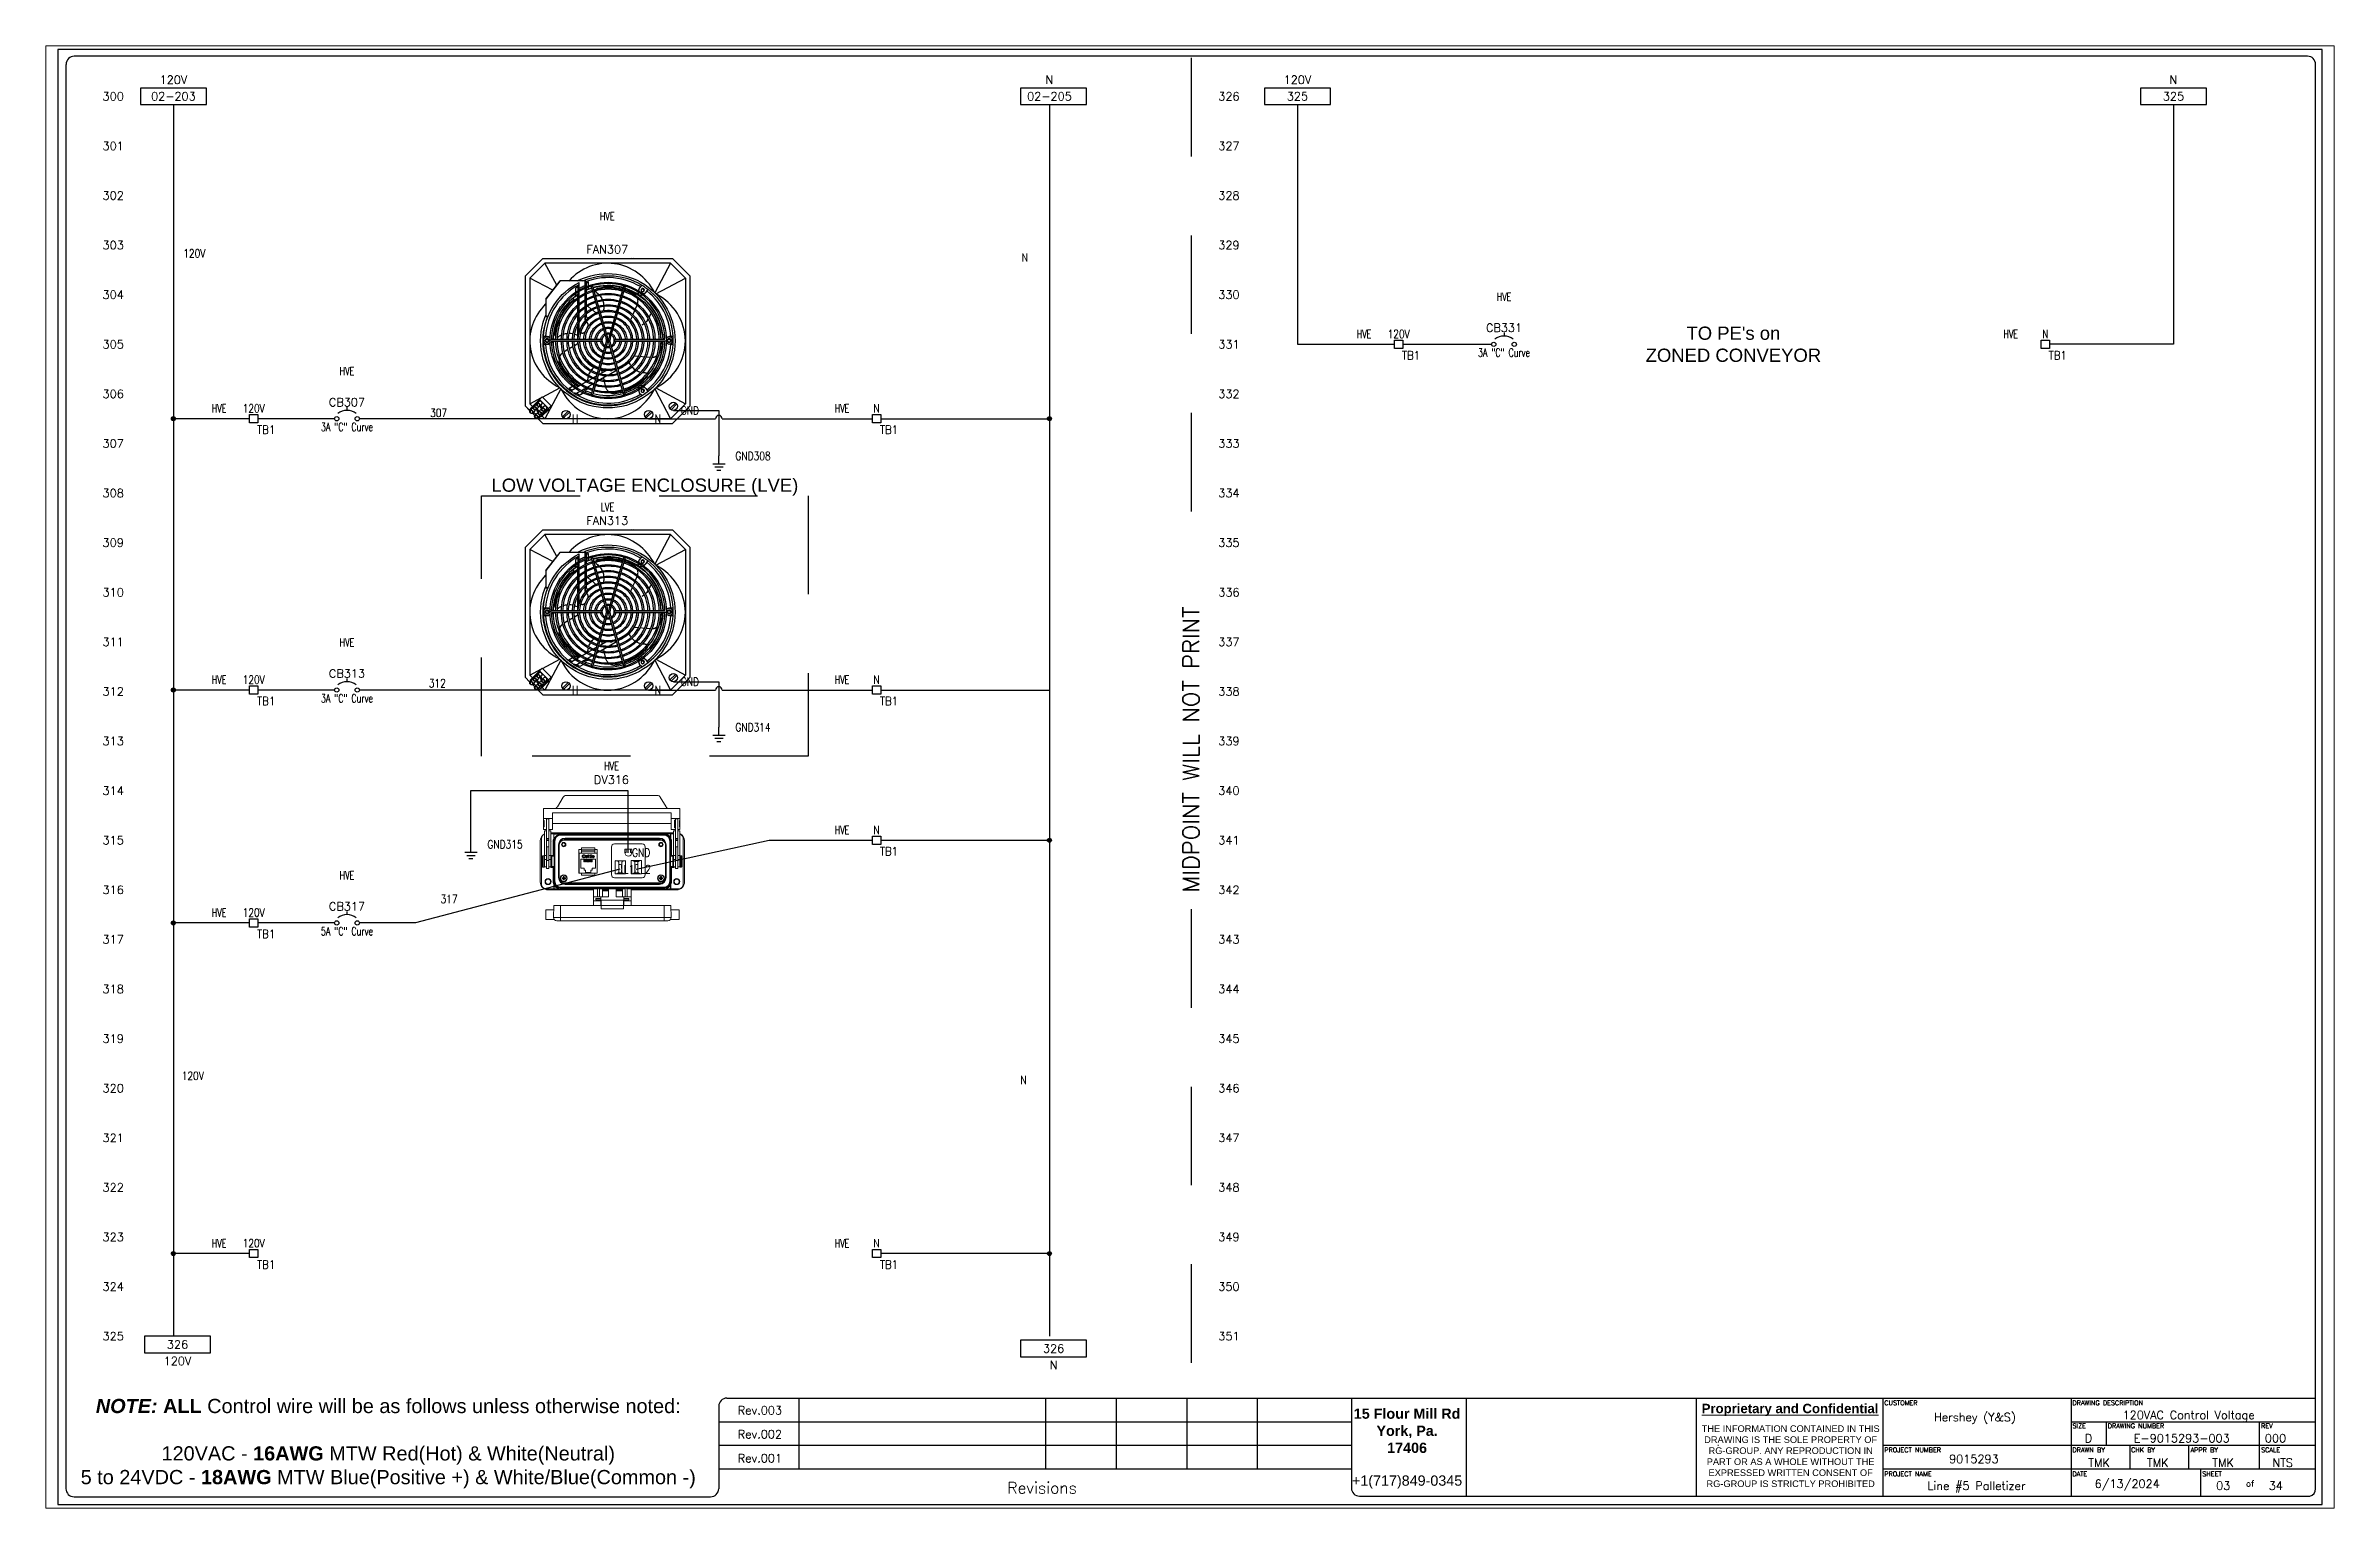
# Paper-space layout 'Layout1' of a CAD drawing. Header units: inches. Extents: x 0.2 to 10.3, y 0.8 to 7.2.
# The model-space entities are those that its viewports show. They can reach past a viewport. Long polylines and large blocks are cut down to what shows.
import ezdxf
from ezdxf.enums import TextEntityAlignment as Align

# ---------------------------------------------------------------- set-up
doc = ezdxf.new("R2010")
doc.units = ezdxf.units.IN
doc.header["$MEASUREMENT"] = 0
doc.linetypes.add('HIDDEN2', pattern=[0.1875, 0.125, -0.0625])
for name, color, linetype in [('DESC', 150, 'Continuous'), ('GRN_14AWG', 3, 'Continuous'), ('GRN_16AWG', 3, 'Continuous'), ('LOC', 8, 'Continuous'), ('LOCBOX', 3, 'HIDDEN2'), ('MISC', 7, 'Continuous'), ('RED_12AWG', 1, 'Continuous'), ('RED_14AWG', 1, 'Continuous'), ('RED_16AWG', 1, 'Continuous'), ('SYMS', 7, 'Continuous'), ('TAGS', 1, 'Continuous'), ('TB_LABELS', 1, 'Continuous'), ('TERMS', 3, 'Continuous'), ('Text', 140, 'Continuous'), ('WHT_12AWG', 7, 'Continuous'), ('WHT_14AWG', 7, 'Continuous'), ('WHT_16AWG', 7, 'Continuous'), ('WIRENO', 3, 'Continuous'), ('WIREREF', 50, 'Continuous'), ('XREF', 7, 'Continuous')]:
    doc.layers.add(name, color=color, linetype=linetype)
doc.layers.add('MidPoint', color=210, linetype='HIDDEN2', plot=False)
doc.styles.add('Annotative', font='arial.ttf')
doc.styles.add('Fields', font='simplex.shx', dxfattribs={"height": 0.185})
doc.styles.get("Standard").update_dxf_attribs({"font": 'arial.ttf'})
doc.styles.add('Title_Block', font='simplex.shx', dxfattribs={"height": 0.185})
doc.styles.add('WD', font='romans.shx', dxfattribs={"height": 0.185})

psp = doc.layouts.get("Layout1")

msp = doc.modelspace()

# ---------------------------------------------------------------- texts
at = {"style": 'WD'}
for s, p in [('301', (1, 20.5)), ('327', (17.875, 20.5)), ('302', (1, 19.75)), ('328', (17.875, 19.75)), ('303', (1, 19)), ('329', (17.875, 19)), ('304', (1, 18.25)), ('330', (17.875, 18.25)), ('305', (1, 17.5)), ('331', (17.875, 17.5)), ('306', (1, 16.75)), ('332', (17.875, 16.75)), ('307', (1, 16)), ('333', (17.875, 16)), ('308', (1, 15.25)), ('334', (17.875, 15.25)), ('309', (1, 14.5)), ('335', (17.875, 14.5)), ('310', (1, 13.75)), ('336', (17.875, 13.75)), ('311', (1, 13)), ('337', (17.875, 13)), ('312', (1, 12.25)), ('338', (17.875, 12.25)), ('313', (1, 11.5)), ('339', (17.875, 11.5)), ('314', (1, 10.75)), ('340', (17.875, 10.75)), ('315', (1, 10)), ('341', (17.875, 10)), ('316', (1, 9.25)), ('342', (17.875, 9.25)), ('317', (1, 8.5)), ('343', (17.875, 8.5)), ('318', (1, 7.75)), ('344', (17.875, 7.75)), ('319', (1, 7)), ('345', (17.875, 7)), ('320', (1, 6.25)), ('346', (17.875, 6.25)), ('321', (1, 5.5)), ('347', (17.875, 5.5)), ('322', (1, 4.75)), ('348', (17.875, 4.75)), ('323', (1, 4)), ('349', (17.875, 4)), ('324', (1, 3.25)), ('350', (17.875, 3.25)), ('325', (1, 2.5)), ('351', (17.875, 2.5))]:
    msp.add_text(s, height=0.125, dxfattribs=at).set_placement(p, align=Align.MIDDLE_RIGHT)
for s, width, gutter_width, insert, char_height, attachment_point in [("\\pxqc;TO PE's on\\PZONED CONVEYOR", 3.1875, 1, (25.344, 17.5), 0.2, 5), ('\\pxqc;{\\fArial|b1|i1|c0|p34;NOTE:} {\\fArial|b1|i0|c0|p34;ALL} Control wire will be as follows unless otherwise noted:\\P\\P120VAC - {\\fArial|b1|i0|c0|p34;16AWG} MTW Red(Hot) & White(Neutral)\\P5 to 24VDC - {\\fArial|b1|i0|c0|p34;18AWG} MTW Blue(Positive +) & White/Blue(Common -)', 9.875, 0.9, (0.062, 1.552), 0.215, 1)]:
    msp.add_mtext_dynamic_manual_height_columns(s, width=width, gutter_width=gutter_width, heights=[0], dxfattribs=dict(insert=insert, char_height=char_height, attachment_point=attachment_point))
at = {"layer": 'LOCBOX'}
msp.add_text('LOW VOLTAGE ENCLOSURE (LVE)', height=0.2, dxfattribs=at).set_placement((8.881, 15.21), align=Align.BOTTOM_CENTER)

# ---------------------------------------------------------------- blocks, each defined once
blk = doc.blocks.new('RG_Master_Ver_4_2_2')
at = {"color": 3}
for p, q in [((34.028, 21.856), (0.25, 21.856)), ((0.125, 21.734), (0.125, 0.194)), ((34.15, 0.194), (34.15, 21.734)), ((9.998, 1.441), (9.998, 0.194)), ((10.12, 1.563), (34.15, 1.563)), ((11.207, 1.563), (11.207, 0.496)), ((14.942, 1.563), (14.942, 0.496)), ((16.009, 1.563), (16.009, 0.496)), ((17.076, 1.563), (17.076, 0.496)), ((18.143, 1.563), (18.143, 0.496)), ((19.566, 1.563), (19.566, 0.203)), ((21.3, 1.563), (21.3, 0.072)), ((24.781, 1.562), (24.781, 0.072)), ((27.605, 1.563), (27.605, 0.072)), ((30.451, 1.563), (30.451, 0.072)), ((9.998, 1.207), (19.566, 1.207)), ((30.451, 1.207), (34.15, 1.207)), ((30.984, 1.207), (30.984, 0.852)), ((33.297, 1.207), (33.297, 0.852)), ((9.998, 0.852), (19.566, 0.852)), ((25.107, 0.852), (25.117, 0.852)), ((27.605, 0.852), (34.15, 0.852)), ((27.959, 0.852), (27.961, 0.852)), ((31.34, 0.852), (31.34, 0.496)), ((32.229, 0.852), (32.229, 0.496)), ((33.297, 0.852), (33.297, 0.496)), ((9.998, 0.496), (19.566, 0.496)), ((27.605, 0.496), (34.15, 0.496)), ((32.407, 0.496), (32.407, 0.085)), ((0.247, 0.072), (9.875, 0.072)), ((19.689, 0.081), (34.062, 0.081))]:
    blk.add_line(p, q, dxfattribs=at)
blk.add_lwpolyline([(0, -0.044), (34.25, -0.044), (34.25, 21.956), (0, 21.956)], close=True, dxfattribs=at)
for centre, radius, start, end in [((0.25, 21.734), 0.122, 90, 180), ((34.028, 21.734), 0.122, 0, 90), ((10.12, 1.441), 0.122, 90, 180), ((0.247, 0.194), 0.122, 180, 270), ((9.875, 0.194), 0.122, 270, 360), ((19.689, 0.203), 0.122, 180, 270), ((34.035, 0.192), 0.115, 283.6956, 0.7965)]:
    blk.add_arc(centre, radius, start, end, dxfattribs=at)
at = {"layer": 'MidPoint'}
for p, q in [((17.141, 21.831), (17.141, 14.331)), ((17.141, 8.956), (17.141, 1.581))]:
    blk.add_line(p, q, dxfattribs=at)
at = {"style": 'Title_Block'}
for s, width, heights, insert, char_height, attachment_point in [('\\pxqc;Rev.003', 1.24498, [0], (9.998, 1.442), 0.125, 1), ('\\pxqc;Rev.002', 1.24498, [0], (9.998, 1.08), 0.125, 1), ('\\pxqc;Rev.001', 1.24498, [0], (9.998, 0.717), 0.125, 1), ('\\pxqc;Revisions', 9.42628, [0.392], (14.889, 0.206), 0.17145, 5)]:
    blk.add_mtext_dynamic_manual_height_columns(s, width=width, gutter_width=0.857, heights=heights, dxfattribs=dict(at, insert=insert, char_height=char_height, attachment_point=attachment_point))
at = {"color": 3, "insert": (20.409, 1.406), "char_height": 0.14228, "attachment_point": 2}
blk.add_mtext_dynamic_manual_height_columns('{\\fArial|b1|i0|c0|p34;\\H1.08937x;15 Flour Mill Rd\\PYork, Pa. \\P17406}\\P\\P{\\H1.08937x;+1(717)849-0345}', width=1.73509, gutter_width=0.69, heights=[0], dxfattribs=at)
at = {"color": 3, "linetype": 'Continuous', "lineweight": 20, "insert": (26.201, 1.478), "char_height": 0.14228, "width": 2.80179, "attachment_point": 2, "style": 'Annotative'}
blk.add_mtext('{\\fArial|b1|i0|c0|p34;\\LProprietary and Confidential}', dxfattribs=at)
at = {"color": 3, "insert": (26.21, 1.152), "char_height": 0.1, "width": 2.78538, "attachment_point": 2, "style": 'Annotative'}
blk.add_mtext('THE INFORMATION CONTAINED IN THIS DRAWING IS THE SOLE PROPERTY OF RG-GROUP. ANY REPRODUCTION IN PART OR AS A WHOLE WITHOUT THE EXPRESSED WRITTEN CONSENT OF RG-GROUP IS STRICTLY PROHIBITED', dxfattribs=at)
at = {"insert": (30.807, 0.331), "char_height": 0.125, "attachment_point": 1, "style": 'Fields'}
blk.add_mtext('6/13/2024', dxfattribs=at)
at = {"style": 'Fields'}
for tag, p in [('DESCRIPTION_3', (13.116, 1.307)), ('DRN_3', (15.472, 1.307)), ('CHK_3', (16.529, 1.307)), ('APP_3', (17.552, 1.307)), ('DATE_3', (18.829, 1.307)), ('DESCRIPTION_2', (13.116, 0.951)), ('DRN_2', (15.472, 0.951)), ('CHK_2', (16.529, 0.951)), ('APP_2', (17.552, 0.951)), ('DATE_2', (18.829, 0.951)), ('CUSTOMER', (28.997, 1.214)), ('DRAWING_DESC', (32.229, 1.246)), ('DRAWING_#', (32.125, 0.894)), ('DESCRIPTION_1', (13.116, 0.596)), ('DRN_1', (15.472, 0.596)), ('CHK_1', (16.529, 0.596)), ('APP_1', (17.552, 0.596)), ('DATE_1', (18.829, 0.596)), ('PROJECT_#', (28.981, 0.581)), ('SIZE', (30.715, 0.894)), ('REV', (33.543, 0.894)), ('DRN_BY', (30.875, 0.524)), ('CHK_BY', (31.762, 0.524)), ('APP_BY', (32.75, 0.524)), ('SCALE', (33.652, 0.524)), ('PROJECT_NAME', (29.021, 0.176)), ('SHEETNUM', (32.753, 0.176)), ('TTL_SHTS', (33.547, 0.176))]:
    blk.add_attdef(tag, text='', height=0.125, dxfattribs=at).set_placement(p, align=Align.CENTER)
at = {"style": 'Fields', "flags": 9}
blk.add_attdef('WD_TB', (9.953, 0.194), '', height=0.0638, dxfattribs=at)
at = {"layer": 'MidPoint', "insert": (17.016, 9.206), "char_height": 0.25, "attachment_point": 1, "rotation": 90, "style": 'Fields'}
blk.add_mtext_dynamic_manual_height_columns('MIDPOINT WILL NOT PRINT', width=5.375, gutter_width=0.575, heights=[0], dxfattribs=at)
at = {"layer": 'TB_LABELS', "style": 'WD'}
for s, height, p in [('CUSTOMER', 0.0711, (27.627, 1.528)), ('DRAWING DESCRIPTION', 0.07114, (30.472, 1.528)), ('SIZE', 0.0711, (30.472, 1.179)), ('DRAWING NUMBER', 0.07114, (31.006, 1.179)), ('REV', 0.0711, (33.325, 1.179)), ('PROJECT NUMBER', 0.07114, (27.627, 0.816)), ('DRAWN BY', 0.0711, (30.472, 0.816)), ('CHK BY', 0.0711, (31.359, 0.816)), ('APPR BY', 0.0711, (32.258, 0.816)), ('SCALE', 0.0711, (33.325, 0.816)), ('PROJECT NAME', 0.07114, (27.627, 0.453)), ('DATE', 0.0711, (30.472, 0.453)), ('SHEET', 0.0711, (32.436, 0.453)), ('of', 0.0925, (33.098, 0.318))]:
    blk.add_text(s, height=height, dxfattribs=at).set_placement(p, align=Align.TOP_LEFT)
blk = doc.blocks.new('WD_MLRH')
at = {"style": 'WD'}
blk.add_attdef('RUNGFIRST', text='', height=0.125, dxfattribs=at).set_placement((-0.25, 0), align=Align.MIDDLE_RIGHT)
at = {"style": 'WD', "flags": 1}
for tag, p in [('WIRE-START', (-0.25, -0.356)), ('RUNGHORV', (-0.25, -0.127)), ('WIREMODE', (-0.25, -0.281)), ('RUNGDIST', (-0.25, -0.2)), ('RUNGCNT', (-0.25, -0.237)), ('RUNGINC', (-0.25, -0.163)), ('WIREFMT', (-0.25, -0.321)), ('WIRE-GSUF', (-0.25, -0.396)), ('PH3SPACE', (-0.25, -0.437))]:
    blk.add_attdef(tag, text='', height=0.025, dxfattribs=at).set_placement(p, align=Align.RIGHT)
blk = doc.blocks.new('HA2D1_REF')
for p, q in [((0, 0.25), (0, 0)), ((1, 0.25), (0, 0.25)), ((0, 0), (1, 0)), ((1, 0), (1, 0.25))]:
    blk.add_line(p, q)
at = {"style": 'WD'}
for tag, p in [('DESC1', (0.5, 0.3125)), ('XREF', (0.5, 0.0625))]:
    blk.add_attdef(tag, text='', height=0.125, dxfattribs=at).set_placement(p, align=Align.CENTER)
at = {"style": 'WD', "flags": 1}
blk.add_attdef('SIGCODE', text='', height=0.125, dxfattribs=at).set_placement((0.5, -0.125), align=Align.CENTER)
blk = doc.blocks.new('HDV1_FAN_001')
at = {"color": 7, "linetype": 'Continuous'}
for p, q in [((0.615, 2.475), (0.697, 2.557)), ((0.696, 2.557), (0.615, 2.476)), ((0.615, 2.475), (0.615, 2.476)), ((0.615, 2.476), (0.615, 0.514)), ((0.615, 2.475), (0.615, 0.514)), ((0.686, 2.445), (0.727, 2.485)), ((1.139, 2.203), (0.686, 2.445)), ((0.686, 0.545), (0.686, 2.445)), ((0.721, 2.507), (0.713, 2.499)), ((0.713, 2.499), (0.826, 2.386)), ((0.769, 2.63), (0.736, 2.597)), ((0.736, 2.596), (0.769, 2.629)), ((0.882, 2.742), (0.808, 2.669)), ((0.809, 2.669), (0.882, 2.742)), ((0.872, 2.63), (0.913, 2.671)), ((2.843, 2.742), (0.882, 2.742)), ((0.882, 2.742), (0.882, 2.742)), ((2.813, 2.671), (0.913, 2.671)), ((0.913, 2.671), (1.007, 2.496)), ((1.015, 2.48), (1.155, 2.219)), ((1.814, 2.465), (1.814, 2.434)), ((1.814, 2.434), (1.814, 2.425)), ((1.814, 2.425), (1.814, 2.41)), ((1.873, 2.467), (1.865, 2.467)), ((1.874, 2.471), (1.866, 2.471)), ((1.866, 2.471), (1.874, 2.47)), ((1.878, 2.467), (1.873, 2.467)), ((1.886, 2.428), (1.885, 2.429)), ((1.888, 2.424), (1.886, 2.428)), ((1.89, 2.42), (1.888, 2.424)), ((1.89, 2.429), (1.89, 2.429)), ((1.909, 2.448), (1.909, 2.448)), ((1.928, 2.434), (1.928, 2.465)), ((1.928, 2.425), (1.928, 2.434)), ((1.928, 2.41), (1.928, 2.425)), ((2.231, 2.431), (2.234, 2.428)), ((2.493, 2.431), (2.231, 2.431)), ((2.231, 2.398), (2.231, 2.431)), ((2.497, 2.428), (2.234, 2.428)), ((2.234, 2.428), (2.234, 2.396)), ((2.497, 2.428), (2.493, 2.431)), ((2.767, 2.215), (2.493, 2.431)), ((2.497, 2.428), (2.77, 2.211)), ((2.631, 2.322), (2.813, 2.671)), ((2.705, 2.263), (3.039, 2.445)), ((2.813, 2.671), (3.039, 2.445)), ((2.843, 2.742), (3.11, 2.475)), ((3.039, 0.545), (3.039, 2.445)), ((3.11, 2.475), (3.11, 0.514)), ((0.821, 2.391), (0.829, 2.399)), ((0.826, 2.386), (0.834, 2.394)), ((1.139, 2.203), (1.155, 2.219)), ((1.139, 2.202), (1.139, 2.203)), ((1.148, 2.077), (1.177, 2.027)), ((1.156, 2.219), (1.155, 2.219)), ((1.652, 2.206), (1.644, 2.211)), ((1.659, 2.2), (1.652, 2.206)), ((1.666, 2.195), (1.659, 2.201)), ((1.672, 2.189), (1.665, 2.195)), ((1.671, 2.189), (1.667, 2.193)), ((1.677, 2.183), (1.671, 2.189)), ((1.671, 2.189), (1.671, 2.189)), ((1.683, 2.176), (1.677, 2.183)), ((1.683, 2.177), (1.687, 2.171)), ((1.732, 2.095), (1.698, 2.153)), ((1.814, 2.406), (1.814, 2.41)), ((1.814, 2.403), (1.815, 2.397)), ((1.835, 2.365), (1.831, 2.369)), ((1.851, 2.396), (1.854, 2.393)), ((1.856, 2.392), (1.86, 2.391)), ((1.858, 2.334), (1.858, 2.33)), ((1.858, 2.33), (1.858, 1.578)), ((1.876, 2.382), (1.876, 2.38)), ((1.876, 2.38), (1.877, 2.375)), ((1.877, 2.374), (1.876, 2.378)), ((1.878, 2.366), (1.877, 2.374)), ((1.884, 2.326), (1.884, 2.334)), ((1.884, 1.578), (1.884, 2.326)), ((1.93, 2.234), (1.93, 2.234)), ((1.931, 2.279), (1.933, 2.281)), ((1.933, 2.281), (1.936, 2.284)), ((1.963, 2.292), (1.994, 2.287)), ((1.993, 2.287), (2.023, 2.282)), ((2.022, 2.282), (2.053, 2.276)), ((2.051, 2.276), (2.081, 2.268)), ((2.08, 2.269), (2.109, 2.26)), ((2.109, 2.26), (2.137, 2.251)), ((2.164, 2.241), (2.137, 2.251)), ((2.191, 2.23), (2.164, 2.241)), ((2.217, 2.218), (2.19, 2.23)), ((2.243, 2.205), (2.216, 2.219)), ((2.267, 2.192), (2.241, 2.206)), ((2.291, 2.178), (2.265, 2.193)), ((2.314, 2.163), (2.288, 2.179)), ((2.336, 2.149), (2.311, 2.165)), ((2.357, 2.133), (2.333, 2.15)), ((2.376, 2.118), (2.354, 2.135)), ((2.375, 2.119), (2.395, 2.103)), ((2.402, 2.097), (2.389, 2.108)), ((2.395, 2.103), (2.414, 2.086)), ((2.414, 2.086), (2.402, 2.097)), ((2.414, 2.086), (2.432, 2.069)), ((2.77, 2.211), (2.767, 2.215)), ((2.77, 1.835), (2.77, 2.211)), ((1.075, 1.861), (1.043, 1.917)), ((1.076, 1.861), (1.043, 1.917)), ((1.063, 1.742), (1.052, 1.745)), ((1.088, 1.735), (1.063, 1.742)), ((1.071, 1.966), (1.102, 1.913)), ((1.099, 1.82), (1.088, 1.84)), ((1.098, 1.821), (1.088, 1.839)), ((1.82, 1.526), (1.088, 1.735)), ((1.114, 1.892), (1.129, 1.865)), ((1.146, 1.984), (1.116, 2.035)), ((1.151, 1.821), (1.128, 1.862)), ((1.136, 1.798), (1.134, 1.802)), ((1.134, 1.801), (1.136, 1.797)), ((1.14, 1.841), (1.135, 1.83)), ((1.138, 1.794), (1.136, 1.798)), ((1.138, 1.793), (1.138, 1.794)), ((1.138, 1.794), (1.138, 1.793)), ((1.172, 1.939), (1.157, 1.964)), ((1.204, 1.729), (1.163, 1.8)), ((1.174, 1.941), (1.195, 1.904)), ((1.188, 2.008), (1.195, 1.995)), ((1.207, 1.884), (1.245, 1.819)), ((1.257, 1.798), (1.296, 1.73)), ((1.419, 1.74), (1.424, 1.736)), ((1.778, 2.017), (1.743, 2.076)), ((1.823, 1.942), (1.789, 1.998)), ((1.812, 1.941), (1.822, 1.942)), ((1.825, 1.945), (1.821, 1.945)), ((1.822, 1.942), (1.822, 1.942)), ((1.884, 1.943), (2.116, 1.943)), ((1.884, 1.942), (1.889, 1.942)), ((1.884, 1.942), (2.117, 1.942)), ((1.889, 1.942), (1.92, 1.94)), ((2.647, 1.733), (1.918, 1.524)), ((1.92, 1.94), (1.951, 1.935)), ((1.951, 1.935), (1.981, 1.929)), ((1.981, 1.929), (2.011, 1.92)), ((1.997, 1.839), (1.999, 1.838)), ((2.003, 1.834), (1.998, 1.839)), ((2.011, 1.92), (2.008, 1.919)), ((2.033, 1.925), (2.147, 1.925)), ((2.148, 1.815), (2.144, 1.81)), ((2.145, 1.81), (2.149, 1.814)), ((2.15, 1.818), (2.148, 1.815)), ((2.149, 1.814), (2.151, 1.817)), ((2.157, 1.943), (2.265, 1.943)), ((2.158, 1.942), (2.266, 1.942)), ((2.17, 1.831), (2.168, 1.83)), ((2.169, 1.829), (2.171, 1.83)), ((2.171, 1.83), (2.17, 1.831)), ((2.171, 1.83), (2.193, 1.809)), ((2.184, 1.925), (2.286, 1.925)), ((2.193, 1.809), (2.187, 1.814)), ((2.191, 1.835), (2.255, 1.835)), ((2.256, 1.834), (2.192, 1.834)), ((2.27, 1.817), (2.237, 1.817)), ((2.282, 1.835), (2.364, 1.835)), ((2.365, 1.834), (2.283, 1.834)), ((2.296, 1.943), (2.386, 1.943)), ((2.376, 1.817), (2.296, 1.817)), ((2.297, 1.942), (2.387, 1.942)), ((2.314, 1.925), (2.402, 1.925)), ((2.346, 1.741), (2.391, 1.792)), ((2.389, 1.835), (2.465, 1.835)), ((2.465, 1.834), (2.389, 1.834)), ((2.475, 1.817), (2.4, 1.817)), ((2.406, 1.808), (2.414, 1.817)), ((2.413, 1.943), (2.495, 1.943)), ((2.414, 1.942), (2.496, 1.942)), ((2.428, 1.925), (2.508, 1.925)), ((2.432, 2.069), (2.45, 2.052)), ((2.45, 2.052), (2.438, 2.064)), ((2.496, 2.034), (2.458, 2.076)), ((2.479, 2.009), (2.521, 2.004)), ((2.488, 1.835), (2.562, 1.835)), ((2.49, 1.951), (2.489, 1.945)), ((2.489, 1.943), (2.489, 1.945)), ((2.562, 1.834), (2.489, 1.834)), ((2.57, 1.817), (2.498, 1.817)), ((2.521, 1.943), (2.566, 1.943)), ((2.522, 1.942), (2.599, 1.942)), ((2.532, 1.99), (2.564, 1.943)), ((2.533, 1.925), (2.61, 1.925)), ((2.542, 1.978), (2.543, 1.977)), ((2.542, 1.978), (2.576, 1.978)), ((2.543, 1.977), (2.577, 1.977)), ((2.585, 1.835), (2.656, 1.835)), ((2.657, 1.834), (2.585, 1.834)), ((2.664, 1.817), (2.593, 1.817)), ((2.601, 1.977), (2.664, 1.977)), ((2.601, 1.977), (2.664, 1.977)), ((2.623, 1.942), (2.693, 1.942)), ((2.65, 1.771), (2.631, 1.817)), ((2.633, 1.925), (2.747, 1.925)), ((2.663, 1.737), (2.647, 1.784)), ((2.648, 1.783), (2.647, 1.784)), ((2.654, 1.735), (2.647, 1.733)), ((2.648, 1.783), (2.677, 1.783)), ((2.66, 1.737), (2.65, 1.771)), ((2.658, 1.736), (2.654, 1.735)), ((2.675, 1.741), (2.658, 1.736)), ((2.68, 1.743), (2.675, 1.741)), ((2.679, 1.835), (2.704, 1.835)), ((2.679, 1.834), (2.787, 1.834)), ((2.751, 1.817), (2.686, 1.817)), ((2.699, 1.783), (2.755, 1.783)), ((2.704, 1.835), (2.754, 1.834)), ((2.704, 1.835), (2.77, 1.835)), ((2.787, 1.834), (2.754, 1.834)), ((2.77, 1.869), (2.784, 1.834)), ((1.044, 1.72), (1.055, 1.717)), ((1.055, 1.717), (1.08, 1.71)), ((1.08, 1.71), (1.816, 1.5)), ((1.821, 1.474), (1.085, 1.264)), ((1.101, 1.486), (1.097, 1.481)), ((1.097, 1.24), (1.816, 1.446)), ((1.25, 1.546), (1.184, 1.531)), ((1.223, 1.696), (1.218, 1.705)), ((1.263, 1.627), (1.242, 1.664)), ((1.303, 1.558), (1.271, 1.55)), ((1.333, 1.507), (1.278, 1.601)), ((1.309, 1.707), (1.334, 1.665)), ((1.418, 1.359), (1.353, 1.472)), ((1.367, 1.607), (1.416, 1.522)), ((1.423, 1.585), (1.385, 1.576)), ((1.414, 1.527), (1.414, 1.525)), ((1.421, 1.414), (1.417, 1.445)), ((1.425, 1.604), (1.42, 1.584)), ((1.427, 1.383), (1.421, 1.414)), ((1.423, 1.585), (1.423, 1.585)), ((1.423, 1.584), (1.423, 1.584)), ((1.427, 1.611), (1.425, 1.604)), ((1.444, 1.663), (1.434, 1.636)), ((1.436, 1.727), (1.447, 1.716)), ((1.444, 1.663), (1.457, 1.693)), ((1.45, 1.713), (1.447, 1.716)), ((1.447, 1.716), (1.447, 1.716)), ((1.462, 1.7), (1.45, 1.713)), ((1.457, 1.692), (1.462, 1.7)), ((1.462, 1.7), (1.462, 1.7)), ((1.465, 1.706), (1.463, 1.702)), ((1.468, 1.71), (1.467, 1.709)), ((1.858, 1.578), (1.858, 1.578)), ((1.858, 1.394), (1.858, 1.394)), ((1.861, 1.394), (1.865, 1.394)), ((1.868, 1.394), (1.863, 1.394)), ((1.864, 1.578), (1.869, 1.578)), ((1.865, 1.394), (1.872, 1.394)), ((1.876, 1.394), (1.868, 1.394)), ((1.869, 1.578), (1.876, 1.578)), ((1.872, 1.394), (1.878, 1.394)), ((1.876, 1.578), (1.881, 1.578)), ((1.88, 1.394), (1.876, 1.394)), ((1.878, 1.394), (1.881, 1.394)), ((1.883, 1.394), (1.88, 1.394)), ((1.881, 1.578), (1.883, 1.578)), ((1.881, 1.394), (1.883, 1.394)), ((1.883, 1.394), (1.884, 1.394)), ((1.884, 0.642), (1.884, 1.394)), ((1.925, 1.499), (2.651, 1.707)), ((2.65, 1.266), (1.931, 1.471)), ((2.286, 1.673), (2.332, 1.724)), ((2.644, 1.669), (2.645, 1.668)), ((2.645, 1.668), (2.649, 1.665)), ((2.649, 1.665), (2.648, 1.666)), ((2.649, 1.665), (2.649, 1.665)), ((2.649, 1.665), (2.649, 1.665)), ((2.654, 1.657), (2.652, 1.66)), ((2.662, 1.71), (2.666, 1.711)), ((2.666, 1.711), (2.683, 1.716)), ((2.671, 1.425), (2.673, 1.425)), ((2.683, 1.716), (2.688, 1.718)), ((1.042, 1.192), (1.024, 1.249)), ((1.053, 1.255), (1.044, 1.253)), ((1.052, 1.228), (1.059, 1.23)), ((1.059, 1.257), (1.053, 1.255)), ((1.078, 1.262), (1.059, 1.257)), ((1.059, 1.23), (1.065, 1.231)), ((1.065, 1.231), (1.084, 1.237)), ((1.078, 1.317), (1.075, 1.33)), ((1.085, 1.264), (1.078, 1.262)), ((1.084, 1.291), (1.081, 1.304)), ((1.084, 1.237), (1.089, 1.238)), ((1.087, 1.28), (1.091, 1.266)), ((1.089, 1.238), (1.097, 1.24)), ((1.104, 1.225), (1.099, 1.238)), ((1.114, 1.199), (1.109, 1.212)), ((1.131, 1.158), (1.144, 1.131)), ((1.143, 1.133), (1.158, 1.104)), ((1.179, 1.069), (1.171, 1.082)), ((1.185, 1.058), (1.201, 1.034)), ((1.195, 1.043), (1.187, 1.056)), ((1.432, 1.363), (1.427, 1.383)), ((1.476, 1.259), (1.431, 1.336)), ((1.639, 1.094), (1.633, 1.025)), ((2.196, 1.139), (2.238, 1.12)), ((2.258, 1.112), (2.321, 1.084)), ((2.341, 1.076), (2.403, 1.049)), ((2.644, 1.24), (2.656, 1.237)), ((2.663, 1.262), (2.65, 1.266)), ((2.655, 1.315), (2.679, 1.312)), ((2.656, 1.237), (2.678, 1.231)), ((2.684, 1.256), (2.663, 1.262)), ((2.678, 1.231), (2.69, 1.228)), ((1.138, 0.781), (0.686, 0.545)), ((1.155, 0.764), (0.913, 0.318)), ((1.032, 0.979), (1.017, 1.005)), ((1.057, 0.997), (1.032, 0.979)), ((1.06, 0.933), (1.056, 0.94)), ((1.065, 1.002), (1.057, 0.997)), ((1.065, 0.928), (1.06, 0.933)), ((1.099, 0.882), (1.062, 0.931)), ((1.065, 1.002), (1.078, 1.011)), ((1.078, 1.011), (1.08, 1.012)), ((1.097, 0.946), (1.101, 0.945)), ((1.142, 0.917), (1.097, 0.886)), ((1.105, 0.945), (1.101, 0.945)), ((1.101, 0.945), (1.106, 0.944)), ((1.122, 0.903), (1.129, 0.908)), ((1.138, 0.781), (1.138, 0.781)), ((1.155, 0.764), (1.138, 0.781)), ((1.155, 0.764), (1.155, 0.764)), ((1.201, 1.034), (1.218, 1.01)), ((1.218, 1.01), (1.237, 0.987)), ((1.222, 1.006), (1.219, 1.01)), ((1.241, 0.982), (1.231, 0.994)), ((1.237, 0.987), (1.256, 0.964)), ((1.261, 0.958), (1.251, 0.969)), ((1.256, 0.964), (1.275, 0.942)), ((1.283, 0.934), (1.272, 0.946)), ((1.294, 0.922), (1.283, 0.934)), ((1.296, 0.92), (1.294, 0.922)), ((1.296, 0.92), (1.296, 0.92)), ((1.296, 0.92), (1.318, 0.899)), ((1.345, 0.89), (1.346, 0.89)), ((1.346, 0.89), (1.345, 0.89)), ((1.379, 0.925), (1.379, 0.926)), ((1.616, 0.816), (1.617, 0.808)), ((1.623, 0.913), (1.617, 0.846)), ((1.617, 0.808), (1.618, 0.8)), ((1.619, 0.793), (1.621, 0.785)), ((1.621, 0.785), (1.624, 0.778)), ((1.631, 1.004), (1.625, 0.935)), ((1.631, 0.763), (1.635, 0.755)), ((1.667, 0.719), (1.668, 0.718)), ((1.676, 0.712), (1.668, 0.718)), ((1.685, 0.707), (1.676, 0.712)), ((1.717, 0.694), (1.706, 0.698)), ((1.717, 0.694), (1.729, 0.692)), ((2.148, 0.916), (2.141, 0.924)), ((2.151, 0.913), (2.148, 0.916)), ((2.151, 0.913), (2.163, 0.902)), ((2.177, 0.891), (2.164, 0.902)), ((2.26, 0.849), (2.264, 0.846)), ((2.266, 0.844), (2.263, 0.847)), ((2.264, 0.846), (2.267, 0.843)), ((2.267, 0.843), (2.266, 0.844)), ((2.267, 0.843), (2.267, 0.843)), ((2.267, 0.843), (2.267, 0.843)), ((2.27, 0.84), (2.272, 0.837)), ((2.273, 0.835), (2.271, 0.839)), ((2.576, 0.764), (2.577, 0.764)), ((2.577, 0.764), (2.593, 0.781)), ((2.577, 0.764), (2.812, 0.318)), ((2.599, 0.917), (2.593, 0.921)), ((2.593, 0.781), (2.593, 0.781)), ((3.039, 0.545), (2.593, 0.781)), ((2.645, 0.885), (2.599, 0.917)), ((2.623, 0.945), (2.619, 0.946)), ((2.659, 1.014), (2.664, 1.011)), ((2.709, 0.979), (2.664, 1.011)), ((0.882, 0.248), (0.615, 0.514)), ((0.913, 0.318), (0.686, 0.545)), ((1.755, 0.664), (1.812, 0.658)), ((1.756, 0.544), (1.814, 0.539)), ((1.758, 0.666), (1.812, 0.661)), ((1.825, 0.661), (1.807, 0.661)), ((1.812, 0.661), (1.857, 0.658)), ((1.812, 0.658), (1.858, 0.655)), ((1.814, 0.54), (1.814, 0.539)), ((1.814, 0.539), (1.814, 0.508)), ((1.825, 0.682), (1.858, 0.682)), ((1.833, 0.525), (1.833, 0.525)), ((1.84, 0.608), (1.837, 0.605)), ((1.851, 0.544), (1.851, 0.544)), ((1.856, 0.546), (1.86, 0.545)), ((1.863, 0.614), (1.862, 0.616)), ((1.865, 0.598), (1.863, 0.607)), ((1.866, 0.593), (1.865, 0.598)), ((1.988, 0.668), (1.884, 0.658)), ((1.932, 0.658), (1.884, 0.655)), ((1.884, 0.638), (1.884, 0.642)), ((1.886, 0.582), (1.885, 0.582)), ((1.888, 0.578), (1.886, 0.582)), ((1.89, 0.577), (1.888, 0.581)), ((1.889, 0.574), (1.888, 0.578)), ((1.907, 0.608), (1.911, 0.604)), ((1.918, 0.658), (1.927, 0.658)), ((1.92, 0.661), (1.927, 0.661)), ((1.928, 0.508), (1.928, 0.564)), ((1.928, 0.539), (1.928, 0.548)), ((1.948, 0.66), (1.932, 0.658)), ((1.963, 0.661), (1.948, 0.66)), ((3.039, 0.545), (2.812, 0.318)), ((3.11, 0.514), (2.843, 0.248)), ((0.882, 0.248), (2.843, 0.248)), ((2.812, 0.318), (0.913, 0.318))]:
    blk.add_line(p, q, dxfattribs=at)
at = {"color": 6, "linetype": 'Continuous'}
for p, q in [((0.711, 2.543), (0.698, 2.53)), ((0.698, 2.53), (0.882, 2.347)), ((0.729, 2.525), (0.699, 2.555)), ((0.735, 2.597), (0.738, 2.594)), ((0.735, 2.494), (0.748, 2.507)), ((0.738, 2.594), (0.768, 2.564)), ((0.75, 2.582), (0.783, 2.615)), ((0.751, 2.477), (0.764, 2.49)), ((0.752, 2.502), (0.782, 2.472)), ((0.771, 2.561), (0.768, 2.564)), ((0.771, 2.627), (0.802, 2.597)), ((0.801, 2.454), (0.787, 2.441)), ((0.788, 2.544), (0.791, 2.541)), ((0.821, 2.511), (0.791, 2.541)), ((0.804, 2.449), (0.834, 2.419)), ((0.804, 2.425), (0.816, 2.437)), ((0.808, 2.669), (0.811, 2.667)), ((0.841, 2.637), (0.811, 2.667)), ((0.824, 2.508), (0.821, 2.511)), ((0.823, 2.655), (0.835, 2.667)), ((0.854, 2.544), (0.824, 2.574)), ((0.827, 2.494), (0.827, 2.496)), ((0.835, 2.667), (1.019, 2.484)), ((0.977, 2.525), (0.84, 2.388)), ((0.844, 2.633), (0.841, 2.637)), ((0.841, 2.491), (0.844, 2.489)), ((0.874, 2.458), (0.844, 2.489)), ((0.872, 2.631), (0.858, 2.618)), ((0.86, 2.616), (0.864, 2.614)), ((0.864, 2.614), (0.894, 2.584)), ((0.869, 2.539), (0.871, 2.539)), ((0.877, 2.455), (0.874, 2.458)), ((0.888, 2.614), (0.876, 2.602)), ((0.907, 2.492), (0.877, 2.522)), ((0.882, 2.347), (1.019, 2.484)), ((0.896, 2.581), (0.894, 2.584)), ((0.911, 2.565), (0.924, 2.578)), ((0.913, 2.564), (0.916, 2.561)), ((0.916, 2.561), (0.946, 2.531)), ((0.928, 2.549), (0.941, 2.562)), ((0.949, 2.528), (0.946, 2.531)), ((1.842, 2.11), (1.842, 2.109)), ((1.923, 2.248), (1.923, 2.248)), ((1.931, 2.279), (1.931, 2.279)), ((1.948, 2.29), (1.948, 2.29)), ((2.008, 2.287), (2.01, 2.284)), ((2.116, 2.258), (2.116, 2.258)), ((2.239, 2.207), (2.239, 2.207)), ((2.355, 2.135), (2.354, 2.135)), ((2.42, 2.081), (2.42, 2.081)), ((1.326, 1.746), (1.328, 1.746)), ((1.345, 1.779), (1.343, 1.779)), ((1.83, 1.945), (1.83, 1.945)), ((1.894, 1.946), (1.894, 1.946)), ((2.465, 2.069), (2.464, 2.069)), ((2.464, 2.035), (2.464, 2.036)), ((2.485, 1.991), (2.484, 1.991)), ((2.558, 1.952), (2.559, 1.952)), ((2.655, 1.735), (2.655, 1.735)), ((1.067, 1.411), (1.066, 1.411)), ((1.126, 1.695), (1.127, 1.697)), ((1.148, 1.718), (1.148, 1.718)), ((1.192, 1.705), (1.192, 1.705)), ((1.384, 1.65), (1.384, 1.65)), ((1.427, 1.638), (1.427, 1.638)), ((1.438, 1.646), (1.438, 1.646)), ((1.439, 1.65), (1.439, 1.649)), ((1.448, 1.715), (1.448, 1.715)), ((2.322, 1.613), (2.322, 1.613)), ((2.345, 1.646), (2.345, 1.646)), ((2.366, 1.625), (2.366, 1.625)), ((2.395, 1.633), (2.395, 1.633)), ((2.405, 1.664), (2.405, 1.664)), ((2.419, 1.668), (2.419, 1.668)), ((2.44, 1.646), (2.44, 1.646)), ((2.581, 1.714), (2.581, 1.714)), ((2.608, 1.722), (2.608, 1.722)), ((2.619, 1.675), (2.619, 1.675)), ((2.686, 1.632), (2.686, 1.632)), ((2.69, 1.604), (2.69, 1.604)), ((2.691, 1.387), (2.691, 1.387)), ((2.696, 1.542), (2.696, 1.542)), ((2.697, 1.449), (2.697, 1.449)), ((1.081, 1.301), (1.081, 1.301)), ((1.09, 1.27), (1.09, 1.27)), ((1.105, 1.16), (1.109, 1.16)), ((1.106, 1.219), (1.106, 1.219)), ((1.15, 1.118), (1.151, 1.118)), ((1.16, 1.102), (1.159, 1.102)), ((2.149, 1.126), (2.168, 1.141)), ((2.196, 1.139), (2.194, 1.135)), ((2.572, 1.052), (2.572, 1.052)), ((2.59, 1.082), (2.59, 1.081)), ((2.599, 1.097), (2.598, 1.097)), ((2.628, 1.158), (2.628, 1.158)), ((2.662, 1.263), (2.662, 1.263)), ((2.667, 1.268), (2.667, 1.268)), ((2.69, 1.375), (2.69, 1.375)), ((3.115, 1.143), (3.112, 1.137)), ((3.112, 1.137), (3.112, 1.103)), ((3.112, 1.103), (3.115, 1.1)), ((1.229, 0.997), (1.228, 0.997)), ((1.241, 0.982), (1.24, 0.982)), ((1.278, 0.939), (1.278, 0.939)), ((1.288, 0.893), (1.288, 0.893)), ((1.29, 0.892), (1.29, 0.892)), ((1.306, 0.877), (1.305, 0.877)), ((1.323, 0.896), (1.323, 0.896)), ((1.338, 0.849), (1.338, 0.849)), ((1.368, 0.901), (1.368, 0.901)), ((1.436, 0.78), (1.436, 0.78)), ((1.47, 1.008), (1.469, 1.008)), ((1.482, 0.754), (1.482, 0.754)), ((1.545, 0.724), (1.544, 0.725)), ((1.617, 0.803), (1.617, 0.803)), ((1.623, 0.913), (1.623, 0.913)), ((1.632, 0.693), (1.632, 0.693)), ((2.247, 0.752), (2.248, 0.752)), ((2.272, 0.797), (2.272, 0.797)), ((2.317, 0.792), (2.317, 0.792)), ((2.426, 0.876), (2.425, 0.876)), ((2.439, 0.889), (2.439, 0.888)), ((2.44, 0.889), (2.44, 0.889)), ((2.468, 0.917), (2.471, 0.92)), ((2.468, 0.917), (2.468, 0.917)), ((2.496, 0.948), (2.497, 0.948)), ((2.532, 0.992), (2.531, 0.992)), ((1.753, 0.667), (1.753, 0.667)), ((1.816, 0.661), (1.816, 0.661)), ((1.839, 0.682), (1.84, 0.682)), ((1.932, 0.658), (1.932, 0.658)), ((1.97, 0.666), (1.971, 0.666)), ((2.089, 0.69), (2.088, 0.69)), ((2.09, 0.69), (2.089, 0.69))]:
    blk.add_line(p, q, dxfattribs=at)
for p, q in [((0.698, 2.16), (0.785, 2.073)), ((0.715, 2.177), (0.802, 2.09)), ((0.698, 0.91), (0.785, 0.823)), ((0.715, 0.927), (0.802, 0.84)), ((0.823, 0.535), (0.91, 0.448)), ((0.84, 0.552), (0.927, 0.465))]:
    blk.add_line(p, q)
for points in [[(0.699, 2.555), (0.696, 2.558), (0.695, 2.561), (0.693, 2.565), (0.693, 2.57), (0.694, 2.574), (0.695, 2.578), (0.697, 2.583), (0.699, 2.587), (0.702, 2.59), (0.706, 2.594), (0.71, 2.596), (0.714, 2.598), (0.719, 2.599), (0.723, 2.6), (0.728, 2.6), (0.732, 2.598), (0.735, 2.597)], [(0.734, 2.59), (0.731, 2.592), (0.728, 2.594), (0.725, 2.595), (0.721, 2.595), (0.717, 2.594), (0.713, 2.592), (0.709, 2.59), (0.706, 2.587), (0.703, 2.584), (0.701, 2.58), (0.699, 2.576), (0.698, 2.572), (0.698, 2.569), (0.699, 2.565), (0.701, 2.562), (0.703, 2.559)], [(0.71, 2.549), (0.706, 2.55), (0.702, 2.552), (0.699, 2.555)], [(0.703, 2.559), (0.706, 2.556), (0.709, 2.555)], [(0.709, 2.555), (0.713, 2.554), (0.717, 2.554), (0.721, 2.555), (0.724, 2.556), (0.728, 2.559), (0.731, 2.561), (0.734, 2.565), (0.736, 2.568), (0.738, 2.572), (0.739, 2.576), (0.739, 2.58), (0.738, 2.584)], [(0.744, 2.583), (0.744, 2.579), (0.744, 2.575), (0.743, 2.57), (0.741, 2.566), (0.738, 2.562), (0.735, 2.558), (0.731, 2.555), (0.727, 2.552), (0.723, 2.551), (0.718, 2.549), (0.714, 2.549), (0.71, 2.549)], [(0.729, 2.525), (0.732, 2.522), (0.736, 2.52)], [(0.738, 2.584), (0.737, 2.587), (0.734, 2.59)], [(0.736, 2.52), (0.74, 2.519), (0.744, 2.519), (0.746, 2.519)], [(0.738, 2.594), (0.741, 2.591), (0.743, 2.587), (0.744, 2.583)], [(0.752, 2.502), (0.749, 2.505), (0.747, 2.509), (0.746, 2.513), (0.746, 2.517), (0.746, 2.521), (0.747, 2.526), (0.749, 2.53), (0.752, 2.534), (0.755, 2.538), (0.759, 2.541), (0.763, 2.543), (0.767, 2.545), (0.772, 2.547), (0.776, 2.547), (0.78, 2.547), (0.784, 2.546), (0.788, 2.544)], [(0.787, 2.537), (0.784, 2.54), (0.781, 2.541), (0.777, 2.542), (0.773, 2.542), (0.769, 2.541), (0.766, 2.54), (0.762, 2.537), (0.759, 2.535), (0.756, 2.531), (0.754, 2.528), (0.752, 2.524), (0.751, 2.52), (0.751, 2.516), (0.752, 2.512), (0.753, 2.509), (0.756, 2.506)], [(0.762, 2.496), (0.758, 2.498), (0.755, 2.499), (0.752, 2.502)], [(0.756, 2.506), (0.759, 2.504), (0.762, 2.502)], [(0.762, 2.502), (0.765, 2.501), (0.769, 2.501), (0.773, 2.502), (0.777, 2.504), (0.781, 2.506), (0.784, 2.509), (0.787, 2.512), (0.789, 2.516), (0.791, 2.52), (0.792, 2.524), (0.792, 2.527), (0.791, 2.531)], [(0.797, 2.531), (0.797, 2.526), (0.796, 2.522), (0.795, 2.518), (0.793, 2.513), (0.791, 2.509), (0.788, 2.506), (0.784, 2.502), (0.78, 2.5), (0.776, 2.498), (0.771, 2.497), (0.767, 2.496), (0.762, 2.496)], [(0.771, 2.627), (0.769, 2.63), (0.767, 2.634), (0.766, 2.638), (0.766, 2.642), (0.766, 2.647), (0.767, 2.651), (0.769, 2.655), (0.772, 2.659), (0.775, 2.663), (0.779, 2.666), (0.783, 2.669), (0.787, 2.671), (0.791, 2.672), (0.796, 2.672), (0.8, 2.672), (0.804, 2.671), (0.808, 2.669)], [(0.807, 2.663), (0.804, 2.665), (0.801, 2.666), (0.797, 2.667), (0.793, 2.667), (0.789, 2.666), (0.785, 2.665), (0.782, 2.663), (0.778, 2.66), (0.776, 2.656), (0.773, 2.653), (0.772, 2.649), (0.771, 2.645), (0.771, 2.641), (0.772, 2.637), (0.773, 2.634), (0.775, 2.631)], [(0.782, 2.622), (0.778, 2.623), (0.775, 2.625), (0.771, 2.627)], [(0.774, 2.547), (0.774, 2.549), (0.774, 2.553), (0.773, 2.557), (0.771, 2.561)], [(0.775, 2.631), (0.778, 2.629), (0.782, 2.627)], [(0.782, 2.627), (0.785, 2.627), (0.789, 2.627), (0.793, 2.627), (0.797, 2.629), (0.801, 2.631), (0.804, 2.634), (0.807, 2.637), (0.809, 2.641), (0.811, 2.645), (0.811, 2.649), (0.811, 2.653), (0.811, 2.656)], [(0.816, 2.656), (0.817, 2.652), (0.816, 2.647), (0.815, 2.643), (0.813, 2.639), (0.811, 2.634), (0.807, 2.631), (0.804, 2.628), (0.8, 2.625), (0.795, 2.623), (0.791, 2.622), (0.787, 2.621), (0.782, 2.622)], [(0.782, 2.472), (0.785, 2.469), (0.788, 2.467)], [(0.791, 2.531), (0.789, 2.534), (0.787, 2.537)], [(0.788, 2.467), (0.792, 2.466), (0.797, 2.466), (0.799, 2.466)], [(0.791, 2.541), (0.794, 2.538), (0.795, 2.535), (0.797, 2.531)], [(0.814, 2.567), (0.812, 2.567), (0.81, 2.566), (0.807, 2.565), (0.805, 2.564), (0.803, 2.562), (0.801, 2.56), (0.8, 2.558), (0.799, 2.556), (0.798, 2.553), (0.798, 2.551)], [(0.798, 2.551), (0.798, 2.55), (0.799, 2.548), (0.799, 2.547), (0.8, 2.546), (0.8, 2.545), (0.801, 2.544)], [(0.804, 2.449), (0.802, 2.452), (0.8, 2.456), (0.799, 2.46), (0.799, 2.464), (0.799, 2.469), (0.8, 2.473), (0.802, 2.477), (0.805, 2.481), (0.808, 2.485), (0.812, 2.488), (0.816, 2.491), (0.82, 2.493), (0.824, 2.494), (0.829, 2.494), (0.833, 2.494), (0.837, 2.493), (0.841, 2.491)], [(0.801, 2.544), (0.802, 2.543), (0.803, 2.543), (0.804, 2.542), (0.806, 2.542), (0.807, 2.541), (0.808, 2.541)], [(0.802, 2.597), (0.805, 2.594), (0.808, 2.593)], [(0.84, 2.485), (0.837, 2.487), (0.834, 2.488), (0.83, 2.489), (0.826, 2.489), (0.822, 2.488), (0.818, 2.487), (0.815, 2.485), (0.811, 2.482), (0.808, 2.478), (0.806, 2.475), (0.805, 2.471), (0.804, 2.467), (0.804, 2.463), (0.805, 2.459), (0.806, 2.456), (0.808, 2.453)], [(0.815, 2.444), (0.811, 2.445), (0.808, 2.447), (0.804, 2.449)], [(0.811, 2.656), (0.809, 2.66), (0.807, 2.663)], [(0.808, 2.593), (0.812, 2.592), (0.817, 2.591), (0.819, 2.591)], [(0.808, 2.541), (0.811, 2.541), (0.813, 2.542), (0.815, 2.543), (0.818, 2.544), (0.82, 2.546), (0.821, 2.548), (0.823, 2.55), (0.824, 2.552), (0.824, 2.555), (0.824, 2.557)], [(0.808, 2.453), (0.811, 2.451), (0.815, 2.449)], [(0.811, 2.667), (0.813, 2.663), (0.815, 2.66), (0.816, 2.656)], [(0.821, 2.564), (0.82, 2.565), (0.819, 2.566), (0.818, 2.566), (0.817, 2.567), (0.816, 2.567), (0.814, 2.567)], [(0.815, 2.449), (0.818, 2.449), (0.822, 2.449), (0.826, 2.449), (0.83, 2.451), (0.834, 2.453), (0.837, 2.456), (0.84, 2.459), (0.842, 2.463), (0.843, 2.467), (0.844, 2.471), (0.844, 2.475), (0.844, 2.478)], [(0.849, 2.478), (0.85, 2.474), (0.849, 2.469), (0.848, 2.465), (0.846, 2.461), (0.843, 2.456), (0.84, 2.453), (0.837, 2.45), (0.833, 2.447), (0.828, 2.445), (0.824, 2.444), (0.82, 2.443), (0.815, 2.444)], [(0.824, 2.574), (0.822, 2.578), (0.82, 2.581), (0.819, 2.585), (0.818, 2.589), (0.819, 2.594), (0.82, 2.598), (0.822, 2.602), (0.824, 2.607), (0.828, 2.61), (0.831, 2.613), (0.835, 2.616), (0.84, 2.618), (0.844, 2.619), (0.848, 2.62), (0.853, 2.619), (0.857, 2.618), (0.86, 2.616)], [(0.824, 2.557), (0.824, 2.559), (0.824, 2.56), (0.824, 2.561), (0.823, 2.562), (0.822, 2.563), (0.821, 2.564)], [(0.86, 2.61), (0.857, 2.612), (0.853, 2.614), (0.85, 2.614), (0.846, 2.614), (0.842, 2.614), (0.838, 2.612), (0.834, 2.61), (0.831, 2.607), (0.828, 2.604), (0.826, 2.6), (0.825, 2.596), (0.824, 2.592), (0.824, 2.588), (0.824, 2.585), (0.826, 2.581), (0.828, 2.578)], [(0.835, 2.569), (0.831, 2.57), (0.827, 2.572), (0.824, 2.574)], [(0.827, 2.496), (0.827, 2.5), (0.826, 2.504), (0.824, 2.508)], [(0.828, 2.578), (0.831, 2.576), (0.834, 2.575)], [(0.834, 2.575), (0.838, 2.574), (0.842, 2.574), (0.846, 2.575), (0.85, 2.576), (0.853, 2.578), (0.857, 2.581), (0.859, 2.585), (0.862, 2.588), (0.863, 2.592), (0.864, 2.596), (0.864, 2.6), (0.863, 2.604)], [(0.869, 2.603), (0.869, 2.599), (0.869, 2.594), (0.868, 2.59), (0.866, 2.586), (0.863, 2.582), (0.86, 2.578), (0.856, 2.575), (0.852, 2.572), (0.848, 2.57), (0.844, 2.569), (0.839, 2.569), (0.835, 2.569)], [(0.844, 2.478), (0.842, 2.482), (0.84, 2.485)], [(0.841, 2.415), (0.845, 2.414), (0.849, 2.413), (0.854, 2.414), (0.858, 2.415), (0.863, 2.417), (0.867, 2.419), (0.87, 2.423), (0.873, 2.426), (0.876, 2.43)], [(0.847, 2.619), (0.847, 2.621), (0.846, 2.626), (0.845, 2.63), (0.844, 2.633)], [(0.844, 2.489), (0.846, 2.485), (0.848, 2.482), (0.849, 2.478)], [(0.867, 2.514), (0.865, 2.514), (0.862, 2.514), (0.86, 2.513), (0.858, 2.511), (0.856, 2.51), (0.854, 2.508), (0.853, 2.505), (0.852, 2.503), (0.851, 2.501), (0.851, 2.498)], [(0.851, 2.498), (0.851, 2.497), (0.852, 2.496), (0.852, 2.494), (0.853, 2.493), (0.853, 2.492), (0.854, 2.491)], [(0.854, 2.544), (0.857, 2.542), (0.861, 2.54)], [(0.854, 2.491), (0.855, 2.49), (0.856, 2.49), (0.857, 2.489), (0.858, 2.489), (0.86, 2.489), (0.861, 2.488)], [(0.863, 2.604), (0.862, 2.607), (0.86, 2.61)], [(0.861, 2.54), (0.865, 2.539), (0.869, 2.539)], [(0.861, 2.488), (0.863, 2.489), (0.866, 2.489), (0.868, 2.49), (0.87, 2.491), (0.872, 2.493), (0.874, 2.495), (0.875, 2.497), (0.876, 2.5), (0.877, 2.502), (0.877, 2.504)], [(0.864, 2.614), (0.866, 2.611), (0.868, 2.607), (0.869, 2.603)], [(0.874, 2.511), (0.873, 2.512), (0.872, 2.513), (0.871, 2.514), (0.87, 2.514), (0.869, 2.514), (0.867, 2.514)], [(0.877, 2.522), (0.874, 2.525), (0.873, 2.528), (0.871, 2.532), (0.871, 2.537), (0.872, 2.541), (0.873, 2.545), (0.875, 2.55), (0.877, 2.554), (0.88, 2.557), (0.884, 2.561), (0.888, 2.563), (0.892, 2.565), (0.897, 2.566), (0.901, 2.567), (0.906, 2.567), (0.91, 2.565), (0.913, 2.564)], [(0.877, 2.504), (0.877, 2.506), (0.877, 2.507), (0.876, 2.508), (0.876, 2.509), (0.875, 2.511), (0.874, 2.511)], [(0.912, 2.557), (0.909, 2.559), (0.906, 2.561), (0.903, 2.562), (0.899, 2.562), (0.895, 2.561), (0.891, 2.559), (0.887, 2.557), (0.884, 2.554), (0.881, 2.551), (0.879, 2.547), (0.877, 2.543), (0.876, 2.539), (0.876, 2.536), (0.877, 2.532), (0.879, 2.529), (0.881, 2.526)], [(0.876, 2.43), (0.878, 2.435), (0.879, 2.439), (0.88, 2.443)], [(0.888, 2.516), (0.884, 2.517), (0.88, 2.519), (0.877, 2.522)], [(0.88, 2.443), (0.879, 2.448), (0.878, 2.452), (0.877, 2.455)], [(0.881, 2.526), (0.884, 2.523), (0.887, 2.522)], [(0.887, 2.522), (0.891, 2.521), (0.895, 2.521), (0.899, 2.522), (0.902, 2.523), (0.906, 2.526), (0.909, 2.528), (0.912, 2.532), (0.914, 2.535), (0.916, 2.539), (0.917, 2.543), (0.917, 2.547), (0.916, 2.551)], [(0.922, 2.55), (0.922, 2.546), (0.922, 2.542), (0.921, 2.537), (0.919, 2.533), (0.916, 2.529), (0.913, 2.525), (0.909, 2.522), (0.905, 2.52), (0.901, 2.518), (0.896, 2.516), (0.892, 2.516), (0.888, 2.516)], [(0.899, 2.567), (0.899, 2.569), (0.899, 2.573), (0.898, 2.577), (0.896, 2.581)], [(0.907, 2.492), (0.91, 2.489), (0.914, 2.487)], [(0.916, 2.551), (0.915, 2.554), (0.912, 2.557)], [(0.914, 2.487), (0.918, 2.486), (0.922, 2.486)], [(0.916, 2.561), (0.919, 2.558), (0.921, 2.554), (0.922, 2.55)], [(0.922, 2.486), (0.926, 2.486), (0.931, 2.487), (0.935, 2.489)], [(0.935, 2.489), (0.939, 2.492), (0.943, 2.495), (0.946, 2.499), (0.949, 2.503), (0.951, 2.507), (0.952, 2.511), (0.952, 2.516), (0.952, 2.52), (0.951, 2.524), (0.949, 2.528)], [(0.834, 2.419), (0.838, 2.416), (0.841, 2.415)], [(2.117, 1.103), (2.117, 1.103), (2.122, 1.106), (2.127, 1.109)], [(2.127, 1.109), (2.131, 1.112), (2.134, 1.115), (2.138, 1.117), (2.142, 1.12)], [(2.142, 1.12), (2.146, 1.123), (2.149, 1.126)], [(1.812, 0.658), (1.811, 0.658)], [(1.814, 0.568), (1.814, 0.567), (1.814, 0.566), (1.814, 0.566), (1.814, 0.565)], [(1.814, 0.564), (1.814, 0.564)]]:
    blk.add_lwpolyline(points, dxfattribs=at)
at = {"color": 7, "linetype": 'Continuous'}
for points in [[(0.963, 1.111), (0.939, 1.173), (0.92, 1.237), (0.904, 1.302), (0.894, 1.367), (0.888, 1.433), (0.886, 1.5), (0.889, 1.567), (0.896, 1.633), (0.908, 1.698), (0.924, 1.763), (0.945, 1.826), (0.97, 1.888), (0.999, 1.948), (1.032, 2.005), (1.068, 2.061), (1.109, 2.113), (1.153, 2.163), (1.2, 2.21), (1.25, 2.254), (1.303, 2.294), (1.359, 2.33), (1.417, 2.362), (1.477, 2.391), (1.539, 2.415), (1.602, 2.435), (1.667, 2.451), (1.733, 2.462), (1.799, 2.469), (1.866, 2.471)], [(1.809, 2.47), (1.742, 2.464), (1.676, 2.453), (1.61, 2.438), (1.546, 2.418), (1.483, 2.394), (1.422, 2.366), (1.364, 2.333), (1.307, 2.297), (1.253, 2.257), (1.202, 2.213), (1.154, 2.165), (1.109, 2.115), (1.068, 2.061), (1.031, 2.005), (0.998, 1.947), (0.969, 1.886), (0.944, 1.824), (0.923, 1.76), (0.907, 1.695), (0.895, 1.629), (0.888, 1.562), (0.886, 1.495), (0.888, 1.428), (0.894, 1.362), (0.905, 1.296), (0.921, 1.231), (0.941, 1.167), (0.952, 1.139)], [(1.814, 2.465), (1.803, 2.465), (1.736, 2.458), (1.669, 2.446), (1.603, 2.43), (1.539, 2.409), (1.476, 2.384), (1.415, 2.355), (1.356, 2.321), (1.3, 2.284), (1.246, 2.242), (1.195, 2.197), (1.148, 2.149), (1.104, 2.097), (1.064, 2.043), (1.027, 1.986), (0.995, 1.927), (0.966, 1.865), (0.943, 1.802), (0.923, 1.737), (0.908, 1.671), (0.898, 1.605), (0.892, 1.537), (0.891, 1.47), (0.894, 1.402), (0.902, 1.335), (0.915, 1.269), (0.932, 1.204), (0.954, 1.139)], [(0.954, 1.139), (0.933, 1.201), (0.916, 1.265), (0.904, 1.329), (0.895, 1.394), (0.891, 1.46), (0.892, 1.525), (0.896, 1.591), (0.905, 1.656), (0.919, 1.72), (0.937, 1.783), (0.959, 1.845), (0.985, 1.905), (1.015, 1.964), (1.049, 2.02), (1.086, 2.074), (1.127, 2.125), (1.172, 2.173), (1.219, 2.219), (1.27, 2.26), (1.323, 2.299), (1.378, 2.334), (1.436, 2.365), (1.495, 2.392), (1.557, 2.415), (1.62, 2.434), (1.684, 2.449), (1.748, 2.459), (1.814, 2.465)], [(1.814, 2.434), (1.752, 2.429), (1.691, 2.419), (1.631, 2.405), (1.572, 2.388), (1.514, 2.367), (1.458, 2.341), (1.403, 2.313), (1.35, 2.281), (1.3, 2.245), (1.252, 2.206), (1.206, 2.165), (1.164, 2.12), (1.124, 2.073), (1.087, 2.023)], [(1.156, 2.219), (1.209, 2.267), (1.265, 2.311), (1.324, 2.352), (1.386, 2.388), (1.45, 2.419), (1.516, 2.446), (1.584, 2.468), (1.653, 2.486), (1.723, 2.498), (1.794, 2.506), (1.866, 2.508), (1.937, 2.506), (2.008, 2.498), (2.078, 2.486), (2.148, 2.468), (2.216, 2.446), (2.252, 2.431)], [(1.814, 2.465), (1.823, 2.466), (1.833, 2.466), (1.842, 2.466), (1.852, 2.466), (1.861, 2.467), (1.871, 2.467)], [(1.909, 2.448), (1.907, 2.449), (1.903, 2.453), (1.898, 2.456), (1.893, 2.459), (1.888, 2.461), (1.882, 2.462), (1.877, 2.463), (1.871, 2.464), (1.865, 2.463), (1.86, 2.462), (1.854, 2.461), (1.849, 2.459), (1.844, 2.456), (1.839, 2.453), (1.835, 2.45), (1.831, 2.446), (1.827, 2.441), (1.824, 2.436), (1.822, 2.432), (1.82, 2.427), (1.818, 2.422), (1.818, 2.417), (1.817, 2.412), (1.817, 2.408)], [(1.909, 2.448), (1.905, 2.452), (1.9, 2.455), (1.895, 2.458), (1.89, 2.46), (1.885, 2.462), (1.879, 2.463), (1.874, 2.464), (1.868, 2.464), (1.863, 2.463), (1.857, 2.462), (1.852, 2.46), (1.847, 2.458), (1.842, 2.455), (1.838, 2.452), (1.833, 2.448), (1.83, 2.444), (1.826, 2.44), (1.823, 2.435), (1.821, 2.43), (1.819, 2.425), (1.818, 2.419), (1.817, 2.414), (1.817, 2.408), (1.818, 2.403), (1.819, 2.398), (1.82, 2.393), (1.822, 2.388), (1.824, 2.384), (1.826, 2.38), (1.829, 2.376), (1.832, 2.373), (1.833, 2.372)], [(1.866, 2.471), (1.859, 2.471), (1.851, 2.469), (1.844, 2.467), (1.842, 2.466)], [(1.843, 2.466), (1.845, 2.467), (1.852, 2.469), (1.859, 2.47), (1.866, 2.471)], [(1.875, 2.437), (1.871, 2.437), (1.868, 2.437), (1.865, 2.437), (1.862, 2.436), (1.858, 2.434), (1.856, 2.433), (1.853, 2.431), (1.851, 2.428), (1.848, 2.426), (1.847, 2.423), (1.845, 2.42), (1.844, 2.417), (1.844, 2.413), (1.843, 2.41), (1.844, 2.407), (1.844, 2.403), (1.845, 2.4), (1.846, 2.397), (1.848, 2.394), (1.85, 2.391), (1.851, 2.391)], [(1.851, 2.391), (1.85, 2.392), (1.848, 2.395), (1.846, 2.398), (1.845, 2.401), (1.844, 2.405), (1.843, 2.408), (1.843, 2.412), (1.844, 2.415), (1.845, 2.418), (1.846, 2.422), (1.848, 2.425), (1.85, 2.427), (1.852, 2.43), (1.855, 2.432), (1.858, 2.434), (1.861, 2.436), (1.864, 2.437), (1.868, 2.437), (1.871, 2.437), (1.875, 2.437), (1.878, 2.436)], [(1.851, 2.423), (1.849, 2.42), (1.848, 2.416), (1.847, 2.412), (1.847, 2.407), (1.848, 2.403), (1.849, 2.399), (1.851, 2.396)], [(1.888, 2.427), (1.884, 2.429), (1.881, 2.431), (1.877, 2.433), (1.873, 2.434), (1.869, 2.434), (1.864, 2.433), (1.861, 2.431), (1.857, 2.429), (1.854, 2.427), (1.851, 2.423)], [(1.866, 2.471), (1.933, 2.469), (1.999, 2.462), (2.064, 2.451), (2.129, 2.435), (2.193, 2.415), (2.231, 2.4)], [(1.871, 2.467), (1.88, 2.467), (1.89, 2.466), (1.899, 2.466), (1.909, 2.466), (1.918, 2.466), (1.928, 2.465)], [(1.874, 2.47), (1.881, 2.469), (1.888, 2.467), (1.889, 2.466)], [(1.89, 2.429), (1.891, 2.429), (1.893, 2.426), (1.895, 2.423), (1.897, 2.42), (1.898, 2.417), (1.898, 2.413), (1.898, 2.41), (1.898, 2.406), (1.897, 2.403), (1.896, 2.399), (1.895, 2.396), (1.893, 2.393), (1.89, 2.391), (1.888, 2.388), (1.885, 2.386), (1.881, 2.384), (1.878, 2.383), (1.875, 2.383)], [(1.89, 2.429), (1.89, 2.43), (1.887, 2.432), (1.884, 2.434), (1.881, 2.435), (1.878, 2.436)], [(1.885, 2.434), (1.887, 2.432), (1.89, 2.43), (1.89, 2.429)], [(1.89, 2.396), (1.893, 2.4), (1.894, 2.404), (1.895, 2.408), (1.895, 2.412), (1.894, 2.416), (1.892, 2.42), (1.89, 2.424), (1.888, 2.427)], [(1.893, 2.393), (1.895, 2.396), (1.896, 2.399), (1.897, 2.402), (1.898, 2.405), (1.898, 2.409), (1.898, 2.412), (1.898, 2.415), (1.897, 2.418), (1.896, 2.422), (1.894, 2.425), (1.892, 2.427), (1.89, 2.429)], [(1.89, 2.424), (1.892, 2.421), (1.893, 2.417), (1.894, 2.413), (1.894, 2.409), (1.893, 2.404), (1.892, 2.4), (1.89, 2.397)], [(1.901, 2.365), (1.905, 2.368), (1.909, 2.372), (1.913, 2.377), (1.916, 2.381), (1.919, 2.386), (1.921, 2.392), (1.923, 2.397), (1.924, 2.403), (1.925, 2.409), (1.924, 2.414), (1.924, 2.42), (1.922, 2.426), (1.92, 2.431), (1.918, 2.436), (1.915, 2.441), (1.911, 2.445), (1.909, 2.448)], [(1.916, 2.381), (1.919, 2.386), (1.921, 2.391), (1.923, 2.396), (1.924, 2.402), (1.925, 2.407), (1.924, 2.413), (1.924, 2.419), (1.923, 2.424), (1.921, 2.429), (1.919, 2.434), (1.916, 2.439), (1.913, 2.444), (1.909, 2.448)], [(1.928, 2.465), (1.992, 2.459), (2.055, 2.449), (2.118, 2.435), (2.179, 2.417), (2.24, 2.394), (2.298, 2.368), (2.355, 2.339), (2.41, 2.305), (2.462, 2.268), (2.512, 2.228), (2.564, 2.18)], [(2.71, 1.931), (2.68, 1.984), (2.646, 2.034), (2.61, 2.083), (2.57, 2.129), (2.528, 2.172), (2.482, 2.213), (2.435, 2.251), (2.385, 2.285), (2.333, 2.316), (2.279, 2.344), (2.223, 2.368), (2.166, 2.389), (2.108, 2.406), (2.048, 2.419), (1.988, 2.429), (1.928, 2.434)], [(1.138, 0.781), (1.09, 0.835), (1.046, 0.891), (1.006, 0.95), (0.97, 1.011), (0.938, 1.076), (0.911, 1.142), (0.889, 1.21), (0.872, 1.279), (0.859, 1.349), (0.852, 1.42), (0.849, 1.492), (0.852, 1.563), (0.859, 1.634), (0.872, 1.704), (0.889, 1.774), (0.911, 1.842), (0.938, 1.908), (0.97, 1.972), (1.006, 2.034), (1.046, 2.093), (1.09, 2.149), (1.139, 2.202)], [(1.856, 2.345), (1.812, 2.344), (1.754, 2.338), (1.696, 2.328), (1.639, 2.314), (1.583, 2.296), (1.529, 2.275), (1.476, 2.249), (1.425, 2.221), (1.375, 2.188), (1.329, 2.153), (1.284, 2.114), (1.243, 2.073), (1.204, 2.029), (1.169, 1.982), (1.137, 1.933), (1.108, 1.882), (1.083, 1.829), (1.061, 1.774), (1.044, 1.718), (1.03, 1.661), (1.02, 1.603), (1.014, 1.545), (1.012, 1.486)], [(1.024, 1.724), (1.042, 1.781), (1.064, 1.837), (1.09, 1.891), (1.119, 1.944), (1.152, 1.994), (1.188, 2.042), (1.228, 2.087), (1.27, 2.129), (1.316, 2.169), (1.364, 2.205), (1.414, 2.238), (1.466, 2.268), (1.521, 2.293), (1.576, 2.315), (1.634, 2.334), (1.692, 2.348), (1.751, 2.358), (1.811, 2.364), (1.871, 2.366), (1.931, 2.364), (1.991, 2.358), (2.05, 2.348), (2.108, 2.334), (2.166, 2.315), (2.222, 2.293), (2.276, 2.268), (2.328, 2.238), (2.378, 2.205), (2.426, 2.169), (2.472, 2.129), (2.514, 2.087), (2.554, 2.042), (2.59, 1.994), (2.623, 1.944), (2.652, 1.891), (2.678, 1.837), (2.7, 1.781)], [(1.114, 1.727), (1.122, 1.752), (1.142, 1.803), (1.165, 1.852), (1.192, 1.899), (1.222, 1.945), (1.255, 1.988), (1.29, 2.029), (1.329, 2.067), (1.37, 2.103), (1.413, 2.136), (1.458, 2.165), (1.505, 2.192), (1.554, 2.215), (1.605, 2.235), (1.657, 2.252), (1.709, 2.264), (1.763, 2.274), (1.817, 2.279), (1.858, 2.281)], [(1.116, 2.035), (1.122, 2.042), (1.127, 2.049), (1.132, 2.056), (1.137, 2.063), (1.143, 2.07), (1.148, 2.077)], [(1.858, 2.26), (1.818, 2.259), (1.766, 2.253), (1.714, 2.244), (1.662, 2.232), (1.612, 2.216), (1.563, 2.196), (1.515, 2.174), (1.469, 2.148), (1.425, 2.119), (1.382, 2.087), (1.343, 2.052), (1.305, 2.015), (1.271, 1.975), (1.239, 1.933), (1.21, 1.889), (1.184, 1.843), (1.161, 1.795), (1.142, 1.746), (1.134, 1.722)], [(1.441, 2.177), (1.417, 2.161), (1.393, 2.144), (1.37, 2.127), (1.347, 2.108), (1.324, 2.088), (1.302, 2.067), (1.28, 2.045), (1.259, 2.022), (1.239, 1.997), (1.219, 1.972), (1.2, 1.945), (1.185, 1.922)], [(1.196, 1.704), (1.202, 1.724), (1.22, 1.769), (1.241, 1.813), (1.265, 1.855), (1.291, 1.896), (1.321, 1.934), (1.353, 1.971), (1.387, 2.005), (1.423, 2.037), (1.462, 2.066), (1.502, 2.093), (1.545, 2.116), (1.588, 2.137), (1.633, 2.155), (1.68, 2.17), (1.727, 2.181), (1.774, 2.189), (1.823, 2.194), (1.858, 2.195)], [(1.858, 2.319), (1.813, 2.318), (1.757, 2.312), (1.701, 2.303), (1.647, 2.289), (1.593, 2.272), (1.54, 2.252), (1.489, 2.228), (1.44, 2.2), (1.393, 2.169), (1.348, 2.136), (1.305, 2.099), (1.265, 2.059), (1.227, 2.017), (1.197, 1.978)], [(1.858, 2.175), (1.824, 2.174), (1.777, 2.169), (1.731, 2.161), (1.685, 2.15), (1.64, 2.136), (1.597, 2.118), (1.554, 2.098), (1.513, 2.075), (1.474, 2.049), (1.436, 2.021), (1.401, 1.99), (1.368, 1.957), (1.337, 1.921), (1.308, 1.884), (1.282, 1.844), (1.259, 1.803), (1.239, 1.761), (1.222, 1.717), (1.216, 1.698)], [(1.278, 1.681), (1.283, 1.695), (1.298, 1.735), (1.317, 1.774), (1.338, 1.811), (1.361, 1.846), (1.387, 1.88), (1.415, 1.912), (1.445, 1.943), (1.477, 1.971), (1.511, 1.996), (1.547, 2.02), (1.584, 2.041), (1.622, 2.059), (1.662, 2.075), (1.703, 2.088), (1.744, 2.098), (1.786, 2.105), (1.828, 2.109), (1.858, 2.11)], [(1.858, 2.09), (1.83, 2.089), (1.789, 2.085), (1.748, 2.078), (1.708, 2.068), (1.669, 2.055), (1.63, 2.04), (1.593, 2.022), (1.557, 2.002), (1.523, 1.98), (1.49, 1.955), (1.459, 1.928), (1.43, 1.898), (1.403, 1.867), (1.378, 1.835), (1.355, 1.8), (1.335, 1.764), (1.317, 1.727), (1.302, 1.689), (1.298, 1.675)], [(1.512, 2.216), (1.489, 2.204), (1.465, 2.191), (1.441, 2.177)], [(1.512, 2.216), (1.525, 2.221), (1.537, 2.225), (1.549, 2.228), (1.561, 2.23)], [(1.532, 2.224), (1.522, 2.22), (1.512, 2.216)], [(1.562, 2.23), (1.552, 2.229), (1.542, 2.227), (1.532, 2.224)], [(1.589, 2.229), (1.585, 2.23), (1.573, 2.23), (1.562, 2.23)], [(1.59, 2.229), (1.581, 2.23), (1.572, 2.23)], [(1.644, 2.211), (1.636, 2.215), (1.627, 2.219), (1.625, 2.22)], [(1.667, 2.193), (1.661, 2.199), (1.654, 2.204), (1.647, 2.209), (1.64, 2.213), (1.632, 2.217), (1.625, 2.22)], [(1.83, 2.369), (1.826, 2.375), (1.821, 2.381), (1.818, 2.388), (1.816, 2.395), (1.814, 2.402), (1.814, 2.406)], [(1.815, 2.397), (1.815, 2.392), (1.816, 2.386), (1.818, 2.382), (1.819, 2.377), (1.821, 2.373), (1.822, 2.369), (1.824, 2.365), (1.824, 2.365)], [(1.818, 2.403), (1.818, 2.399), (1.819, 2.395), (1.821, 2.391), (1.822, 2.387), (1.824, 2.383), (1.826, 2.38)], [(1.829, 2.377), (1.831, 2.374), (1.833, 2.372)], [(1.833, 2.372), (1.834, 2.371), (1.837, 2.368), (1.84, 2.366), (1.841, 2.365)], [(1.835, 2.344), (1.835, 2.344), (1.837, 2.341), (1.839, 2.339), (1.84, 2.337), (1.842, 2.335), (1.844, 2.333), (1.846, 2.331), (1.847, 2.33), (1.849, 2.328), (1.851, 2.327), (1.852, 2.326), (1.854, 2.325), (1.856, 2.324), (1.857, 2.323), (1.858, 2.322)], [(1.851, 2.391), (1.853, 2.389), (1.855, 2.388), (1.857, 2.386), (1.86, 2.384), (1.863, 2.381), (1.864, 2.38)], [(1.854, 2.393), (1.857, 2.39), (1.861, 2.388), (1.865, 2.387), (1.869, 2.386), (1.873, 2.386), (1.877, 2.387)], [(1.856, 2.345), (1.856, 2.345), (1.857, 2.344), (1.857, 2.344), (1.857, 2.343), (1.857, 2.343), (1.857, 2.342), (1.857, 2.342), (1.857, 2.341), (1.857, 2.341), (1.858, 2.34), (1.858, 2.34), (1.858, 2.339), (1.858, 2.339), (1.858, 2.338), (1.858, 2.337), (1.858, 2.337), (1.858, 2.336), (1.858, 2.335), (1.858, 2.334)], [(1.89, 2.397), (1.887, 2.393), (1.884, 2.391), (1.88, 2.389), (1.877, 2.387), (1.872, 2.386), (1.868, 2.386), (1.864, 2.387), (1.86, 2.388), (1.857, 2.391)], [(1.886, 2.401), (1.883, 2.398), (1.88, 2.395), (1.876, 2.393), (1.872, 2.392), (1.868, 2.391), (1.864, 2.391), (1.86, 2.391)], [(1.86, 2.391), (1.864, 2.39), (1.869, 2.39), (1.873, 2.391), (1.877, 2.392), (1.88, 2.394), (1.883, 2.397), (1.886, 2.4)], [(1.864, 2.38), (1.866, 2.379), (1.869, 2.376)], [(1.875, 2.366), (1.874, 2.369), (1.871, 2.373), (1.868, 2.376), (1.865, 2.379), (1.864, 2.38)], [(1.871, 2.373), (1.873, 2.37), (1.875, 2.368)], [(1.875, 2.383), (1.879, 2.384), (1.882, 2.385), (1.885, 2.386), (1.888, 2.388), (1.89, 2.391)], [(1.876, 2.378), (1.876, 2.381), (1.876, 2.382), (1.876, 2.382), (1.875, 2.383), (1.875, 2.383)], [(1.875, 2.383), (1.875, 2.383), (1.876, 2.382), (1.876, 2.382)], [(1.875, 2.368), (1.876, 2.365), (1.877, 2.363), (1.878, 2.361), (1.879, 2.359)], [(1.877, 2.387), (1.881, 2.388), (1.885, 2.39), (1.888, 2.393), (1.89, 2.396)], [(1.877, 2.375), (1.878, 2.366), (1.878, 2.366)], [(1.879, 2.359), (1.88, 2.357), (1.88, 2.356), (1.881, 2.354), (1.881, 2.353), (1.881, 2.352), (1.882, 2.35), (1.882, 2.349), (1.882, 2.348), (1.882, 2.346), (1.883, 2.344), (1.883, 2.342), (1.883, 2.339), (1.883, 2.336)], [(2.73, 1.486), (2.728, 1.545), (2.722, 1.603), (2.712, 1.661), (2.699, 1.718), (2.681, 1.774), (2.659, 1.829), (2.634, 1.882), (2.605, 1.933), (2.573, 1.982), (2.538, 2.029), (2.499, 2.073), (2.458, 2.114), (2.413, 2.153), (2.367, 2.188), (2.318, 2.221), (2.266, 2.249), (2.213, 2.275), (2.159, 2.296), (2.103, 2.314), (2.046, 2.328), (1.988, 2.338), (1.93, 2.344), (1.883, 2.345)], [(1.884, 2.334), (1.884, 2.338), (1.884, 2.341), (1.884, 2.343), (1.883, 2.345)], [(1.883, 2.336), (1.883, 2.321), (1.883, 1.578)], [(1.884, 2.324), (1.885, 2.325), (1.887, 2.326), (1.889, 2.327), (1.891, 2.328), (1.892, 2.33), (1.894, 2.332), (1.896, 2.333), (1.897, 2.335), (1.899, 2.337), (1.901, 2.339), (1.903, 2.341), (1.904, 2.344), (1.905, 2.345)], [(2.458, 2.076), (2.43, 2.103), (2.387, 2.139), (2.343, 2.172), (2.296, 2.202), (2.247, 2.229), (2.196, 2.253), (2.144, 2.273), (2.091, 2.29), (2.036, 2.303), (1.981, 2.312), (1.925, 2.318), (1.884, 2.319)], [(1.884, 2.281), (1.925, 2.279), (1.979, 2.274), (2.033, 2.264), (2.085, 2.252), (2.137, 2.235), (2.188, 2.215), (2.237, 2.192), (2.284, 2.165), (2.329, 2.136), (2.373, 2.103), (2.413, 2.067), (2.452, 2.029), (2.487, 1.988), (2.52, 1.945), (2.55, 1.899), (2.577, 1.852), (2.6, 1.803), (2.62, 1.752), (2.628, 1.727)], [(2.608, 1.722), (2.6, 1.746), (2.581, 1.795), (2.558, 1.843), (2.532, 1.889), (2.503, 1.933), (2.472, 1.975), (2.437, 2.015), (2.399, 2.052), (2.36, 2.087), (2.317, 2.119), (2.273, 2.148), (2.227, 2.174), (2.179, 2.196), (2.13, 2.216), (2.08, 2.232), (2.029, 2.244), (1.976, 2.253), (1.924, 2.259), (1.884, 2.26)], [(1.884, 2.195), (1.919, 2.194), (1.968, 2.189), (2.015, 2.181), (2.062, 2.17), (2.109, 2.155), (2.154, 2.137), (2.197, 2.116), (2.24, 2.093), (2.28, 2.066), (2.319, 2.037), (2.355, 2.005), (2.39, 1.971), (2.421, 1.934), (2.451, 1.896), (2.477, 1.855), (2.501, 1.813), (2.522, 1.769), (2.54, 1.724), (2.546, 1.704)], [(2.526, 1.698), (2.52, 1.717), (2.503, 1.761), (2.483, 1.803), (2.46, 1.844), (2.434, 1.884), (2.405, 1.921), (2.375, 1.957), (2.341, 1.99), (2.306, 2.021), (2.268, 2.049), (2.229, 2.075), (2.188, 2.098), (2.146, 2.118), (2.102, 2.136), (2.057, 2.15), (2.011, 2.161), (1.965, 2.169), (1.918, 2.174), (1.884, 2.175)], [(1.884, 2.11), (1.914, 2.109), (1.956, 2.105), (1.998, 2.098), (2.039, 2.088), (2.08, 2.075), (2.12, 2.059), (2.158, 2.041), (2.195, 2.02), (2.231, 1.996), (2.265, 1.971), (2.297, 1.943), (2.327, 1.912), (2.355, 1.88), (2.381, 1.846), (2.404, 1.811), (2.425, 1.774), (2.444, 1.735), (2.459, 1.695), (2.464, 1.68)], [(2.444, 1.675), (2.44, 1.689), (2.425, 1.727), (2.407, 1.764), (2.387, 1.8), (2.364, 1.835), (2.339, 1.867), (2.312, 1.898), (2.283, 1.928), (2.252, 1.955), (2.219, 1.98), (2.185, 2.002), (2.149, 2.022), (2.112, 2.04), (2.073, 2.055), (2.034, 2.068), (1.994, 2.078), (1.953, 2.085), (1.912, 2.089), (1.884, 2.09)], [(1.889, 2.421), (1.89, 2.417), (1.89, 2.413), (1.889, 2.409), (1.888, 2.405), (1.886, 2.401)], [(1.886, 2.4), (1.888, 2.404), (1.89, 2.408), (1.89, 2.412), (1.89, 2.416), (1.89, 2.42)], [(1.901, 2.365), (1.901, 2.365), (1.905, 2.369), (1.909, 2.373)], [(1.927, 2.399), (1.926, 2.395), (1.923, 2.388), (1.92, 2.381), (1.916, 2.375), (1.911, 2.369), (1.906, 2.365)], [(1.916, 2.365), (1.917, 2.365), (1.918, 2.369), (1.92, 2.373), (1.921, 2.377), (1.923, 2.382), (1.924, 2.386), (1.925, 2.392), (1.926, 2.398)], [(1.923, 2.259), (1.923, 2.258), (1.923, 2.254), (1.923, 2.249), (1.924, 2.245), (1.926, 2.241), (1.926, 2.24)], [(1.926, 2.24), (1.925, 2.242), (1.924, 2.246), (1.923, 2.25), (1.923, 2.254), (1.923, 2.258)], [(1.93, 2.234), (1.927, 2.238), (1.926, 2.24)], [(1.928, 2.41), (1.927, 2.402), (1.927, 2.399)], [(1.93, 2.234), (1.939, 2.22), (1.949, 2.203), (1.955, 2.191)], [(1.955, 2.292), (1.952, 2.291), (1.948, 2.29), (1.944, 2.289), (1.94, 2.287), (1.936, 2.284), (1.933, 2.281), (1.931, 2.279)], [(1.936, 2.284), (1.939, 2.286), (1.943, 2.288), (1.947, 2.29), (1.951, 2.291), (1.955, 2.292), (1.955, 2.292)], [(1.955, 2.292), (1.959, 2.292), (1.963, 2.292)], [(1.964, 2.169), (1.965, 2.168), (1.971, 2.149), (1.975, 2.13), (1.978, 2.11), (1.979, 2.101)], [(1.98, 2.08), (1.98, 2.07), (1.979, 2.05), (1.976, 2.031), (1.972, 2.016)], [(2.438, 2.064), (2.426, 2.075), (2.414, 2.086)], [(2.564, 2.18), (2.603, 2.137), (2.644, 2.088), (2.682, 2.036), (2.716, 1.982), (2.747, 1.925)], [(1.08, 2.013), (1.049, 1.962), (1.021, 1.909), (0.996, 1.855), (0.974, 1.8), (0.957, 1.743), (0.942, 1.685), (0.932, 1.626), (0.925, 1.567), (0.922, 1.508), (0.922, 1.448), (0.926, 1.389), (0.934, 1.33), (0.946, 1.272), (0.961, 1.214), (0.98, 1.158), (1.002, 1.102), (1.028, 1.049), (1.057, 0.997)], [(1.043, 1.917), (1.048, 1.926), (1.052, 1.934), (1.057, 1.942), (1.061, 1.95), (1.066, 1.958), (1.071, 1.966)], [(1.071, 1.966), (1.07, 1.97), (1.07, 1.974), (1.07, 1.978), (1.07, 1.982), (1.071, 1.985), (1.071, 1.989), (1.072, 1.993), (1.073, 1.996), (1.074, 1.999), (1.075, 2.002), (1.076, 2.005), (1.078, 2.008), (1.079, 2.01), (1.08, 2.013)], [(1.106, 1.818), (1.087, 1.771), (1.077, 1.738)], [(1.087, 2.023), (1.089, 2.025), (1.09, 2.027), (1.092, 2.029), (1.093, 2.03), (1.095, 2.031), (1.096, 2.033), (1.098, 2.034), (1.1, 2.035), (1.101, 2.035), (1.103, 2.036), (1.104, 2.037), (1.106, 2.037), (1.108, 2.037), (1.11, 2.037), (1.111, 2.037), (1.113, 2.037), (1.115, 2.036), (1.116, 2.035)], [(1.1, 1.819), (1.1, 1.819), (1.099, 1.82)], [(1.108, 1.819), (1.107, 1.818), (1.106, 1.818), (1.105, 1.817), (1.103, 1.817), (1.102, 1.818), (1.101, 1.818), (1.1, 1.819)], [(1.129, 1.865), (1.126, 1.857), (1.122, 1.85), (1.118, 1.842), (1.115, 1.834), (1.111, 1.827), (1.108, 1.819)], [(1.132, 1.807), (1.132, 1.81), (1.131, 1.814), (1.131, 1.818), (1.132, 1.822), (1.133, 1.826), (1.135, 1.83)], [(1.135, 1.83), (1.134, 1.828), (1.133, 1.824), (1.132, 1.82), (1.131, 1.816), (1.131, 1.812), (1.132, 1.808), (1.132, 1.807)], [(1.134, 1.802), (1.133, 1.806), (1.132, 1.807)], [(1.155, 1.781), (1.156, 1.78), (1.16, 1.779), (1.164, 1.779), (1.168, 1.779)], [(1.175, 1.78), (1.175, 1.779), (1.171, 1.779), (1.168, 1.779)], [(1.168, 1.779), (1.169, 1.779), (1.173, 1.779), (1.175, 1.779)], [(1.168, 1.779), (1.171, 1.779), (1.175, 1.779), (1.175, 1.779)], [(1.194, 1.971), (1.19, 1.966), (1.187, 1.96), (1.183, 1.955), (1.179, 1.949), (1.176, 1.944), (1.172, 1.939)], [(1.195, 1.995), (1.197, 1.993), (1.198, 1.989), (1.198, 1.986), (1.198, 1.983), (1.198, 1.98), (1.197, 1.977), (1.196, 1.974), (1.194, 1.971)], [(1.259, 1.793), (1.273, 1.793), (1.293, 1.791), (1.312, 1.788), (1.323, 1.786)], [(1.259, 1.793), (1.263, 1.793), (1.28, 1.793), (1.297, 1.791), (1.315, 1.788)], [(1.344, 1.78), (1.351, 1.778), (1.369, 1.77), (1.387, 1.761), (1.402, 1.752)], [(1.344, 1.78), (1.348, 1.778), (1.364, 1.772), (1.38, 1.765), (1.396, 1.756), (1.402, 1.752)], [(1.36, 1.657), (1.363, 1.667), (1.377, 1.701), (1.392, 1.734), (1.41, 1.767), (1.431, 1.797), (1.453, 1.827), (1.477, 1.854), (1.503, 1.88), (1.531, 1.905), (1.56, 1.927), (1.591, 1.947), (1.623, 1.965), (1.656, 1.981), (1.691, 1.994), (1.726, 2.006), (1.761, 2.014), (1.798, 2.021), (1.834, 2.024), (1.858, 2.025)], [(1.858, 2.005), (1.836, 2.004), (1.8, 2), (1.766, 1.994), (1.731, 1.986), (1.697, 1.975), (1.664, 1.962), (1.632, 1.947), (1.602, 1.93), (1.572, 1.91), (1.544, 1.889), (1.517, 1.865), (1.492, 1.84), (1.469, 1.814), (1.447, 1.786), (1.428, 1.756), (1.411, 1.725), (1.395, 1.693), (1.382, 1.66), (1.38, 1.652)], [(1.419, 1.74), (1.42, 1.74), (1.436, 1.727)], [(1.424, 1.736), (1.438, 1.725), (1.447, 1.716)], [(1.442, 1.634), (1.443, 1.638), (1.455, 1.667), (1.468, 1.695), (1.483, 1.722), (1.5, 1.748), (1.519, 1.773), (1.539, 1.796), (1.561, 1.818), (1.585, 1.839), (1.609, 1.857), (1.635, 1.874), (1.662, 1.889), (1.69, 1.903), (1.719, 1.914), (1.749, 1.924), (1.779, 1.931), (1.809, 1.936), (1.84, 1.939), (1.858, 1.94)], [(1.858, 1.919), (1.841, 1.919), (1.812, 1.916), (1.783, 1.911), (1.754, 1.904), (1.726, 1.895), (1.698, 1.884), (1.672, 1.871), (1.646, 1.857), (1.621, 1.841), (1.597, 1.823), (1.575, 1.803), (1.554, 1.782), (1.535, 1.76), (1.517, 1.736), (1.501, 1.712), (1.486, 1.686), (1.473, 1.659), (1.463, 1.632), (1.461, 1.628)], [(1.812, 1.941), (1.788, 1.937), (1.764, 1.933), (1.741, 1.927), (1.718, 1.92), (1.695, 1.911), (1.674, 1.902), (1.652, 1.891), (1.632, 1.88), (1.611, 1.867), (1.592, 1.853), (1.573, 1.839), (1.556, 1.823), (1.539, 1.806), (1.523, 1.789), (1.507, 1.77), (1.493, 1.751), (1.48, 1.731), (1.468, 1.71)], [(1.476, 1.714), (1.493, 1.741), (1.511, 1.766), (1.53, 1.79), (1.552, 1.812), (1.575, 1.833), (1.599, 1.852), (1.624, 1.87), (1.651, 1.886), (1.679, 1.9), (1.707, 1.912), (1.736, 1.922), (1.766, 1.93), (1.796, 1.936), (1.827, 1.94), (1.858, 1.942), (1.858, 1.942)], [(1.524, 1.61), (1.533, 1.633), (1.544, 1.656), (1.556, 1.678), (1.57, 1.699), (1.585, 1.719), (1.601, 1.738), (1.619, 1.756), (1.638, 1.772), (1.658, 1.788), (1.679, 1.802), (1.701, 1.814), (1.724, 1.825), (1.747, 1.834), (1.772, 1.842), (1.796, 1.847), (1.821, 1.852), (1.846, 1.854), (1.858, 1.855)], [(1.858, 1.834), (1.847, 1.834), (1.824, 1.831), (1.8, 1.827), (1.777, 1.822), (1.754, 1.815), (1.732, 1.806), (1.711, 1.796), (1.69, 1.784), (1.67, 1.771), (1.651, 1.757), (1.633, 1.741), (1.616, 1.724), (1.601, 1.706), (1.586, 1.687), (1.573, 1.667), (1.562, 1.647), (1.552, 1.625), (1.543, 1.605)], [(1.606, 1.587), (1.611, 1.599), (1.619, 1.617), (1.629, 1.634), (1.639, 1.65), (1.651, 1.665), (1.664, 1.68), (1.677, 1.694), (1.692, 1.706), (1.707, 1.718), (1.724, 1.729), (1.74, 1.738), (1.758, 1.747), (1.776, 1.754), (1.794, 1.76), (1.813, 1.764), (1.832, 1.767), (1.852, 1.769), (1.858, 1.77)], [(1.858, 1.749), (1.853, 1.749), (1.835, 1.747), (1.817, 1.744), (1.8, 1.74), (1.783, 1.734), (1.766, 1.728), (1.75, 1.72), (1.734, 1.711), (1.719, 1.701), (1.705, 1.691), (1.691, 1.679), (1.679, 1.666), (1.667, 1.652), (1.656, 1.638), (1.646, 1.623), (1.637, 1.607), (1.63, 1.591), (1.626, 1.581)], [(1.821, 1.944), (1.839, 1.946), (1.858, 1.947)], [(1.822, 1.942), (1.823, 1.942), (1.823, 1.942), (1.823, 1.942), (1.823, 1.942), (1.823, 1.942)], [(1.858, 1.947), (1.856, 1.947), (1.825, 1.945)], [(1.884, 2.025), (1.908, 2.024), (1.944, 2.021), (1.981, 2.014), (2.017, 2.006), (2.052, 1.994), (2.086, 1.981), (2.119, 1.965), (2.151, 1.947), (2.182, 1.927), (2.211, 1.905), (2.239, 1.88), (2.265, 1.854), (2.289, 1.827), (2.312, 1.797), (2.332, 1.766), (2.35, 1.734), (2.366, 1.701), (2.379, 1.667), (2.382, 1.657)], [(2.362, 1.651), (2.36, 1.66), (2.347, 1.693), (2.332, 1.725), (2.314, 1.756), (2.295, 1.785), (2.273, 1.814), (2.25, 1.84), (2.225, 1.865), (2.198, 1.889), (2.17, 1.91), (2.141, 1.929), (2.11, 1.947), (2.078, 1.962), (2.045, 1.975), (2.011, 1.986), (1.977, 1.994), (1.942, 2), (1.906, 2.004), (1.884, 2.005)], [(1.923, 1.943), (1.918, 1.944), (1.887, 1.946), (1.884, 1.947)], [(1.884, 1.946), (1.903, 1.945), (1.921, 1.943)], [(1.884, 1.94), (1.902, 1.939), (1.933, 1.936), (1.963, 1.931), (1.994, 1.924), (2.023, 1.914), (2.052, 1.903), (2.08, 1.889), (2.107, 1.874), (2.133, 1.857), (2.158, 1.839), (2.181, 1.818), (2.203, 1.796), (2.223, 1.773), (2.242, 1.748), (2.259, 1.722), (2.274, 1.695), (2.287, 1.667), (2.299, 1.638), (2.3, 1.634)], [(2.281, 1.628), (2.279, 1.632), (2.269, 1.659), (2.256, 1.686), (2.241, 1.712), (2.225, 1.736), (2.207, 1.76), (2.188, 1.782), (2.167, 1.803), (2.145, 1.823), (2.121, 1.841), (2.096, 1.857), (2.07, 1.871), (2.044, 1.884), (2.016, 1.895), (1.988, 1.904), (1.959, 1.911), (1.93, 1.916), (1.901, 1.919), (1.884, 1.919)], [(1.884, 1.855), (1.896, 1.854), (1.921, 1.852), (1.946, 1.847), (1.971, 1.842), (1.995, 1.834), (2.018, 1.825), (2.041, 1.814), (2.063, 1.802), (2.084, 1.788), (2.104, 1.772), (2.123, 1.756), (2.141, 1.738), (2.157, 1.719), (2.172, 1.699), (2.186, 1.678), (2.199, 1.656), (2.209, 1.633), (2.218, 1.61)], [(2.199, 1.605), (2.191, 1.625), (2.18, 1.647), (2.169, 1.667), (2.156, 1.687), (2.141, 1.706), (2.126, 1.724), (2.109, 1.741), (2.091, 1.757), (2.072, 1.771), (2.052, 1.784), (2.031, 1.796), (2.01, 1.806), (1.988, 1.815), (1.965, 1.822), (1.942, 1.827), (1.918, 1.831), (1.895, 1.834), (1.884, 1.834)], [(1.884, 1.77), (1.89, 1.769), (1.91, 1.767), (1.929, 1.764), (1.948, 1.76), (1.966, 1.754), (1.984, 1.747), (2.002, 1.738), (2.018, 1.729), (2.035, 1.718), (2.05, 1.706), (2.065, 1.694), (2.078, 1.68), (2.091, 1.665), (2.103, 1.65), (2.113, 1.634), (2.123, 1.617), (2.131, 1.599), (2.136, 1.587)], [(2.116, 1.581), (2.112, 1.591), (2.105, 1.607), (2.096, 1.623), (2.086, 1.638), (2.075, 1.652), (2.063, 1.666), (2.051, 1.679), (2.037, 1.691), (2.023, 1.701), (2.008, 1.711), (1.992, 1.72), (1.976, 1.728), (1.959, 1.734), (1.942, 1.74), (1.925, 1.744), (1.907, 1.747), (1.889, 1.749), (1.884, 1.749)], [(1.967, 1.996), (1.965, 1.992), (1.958, 1.974), (1.95, 1.956), (1.942, 1.943)], [(2.011, 1.92), (2.004, 1.922), (1.998, 1.924), (1.992, 1.926), (1.985, 1.928), (1.979, 1.929), (1.972, 1.931)], [(1.991, 1.903), (1.99, 1.901), (1.987, 1.896), (1.985, 1.891), (1.983, 1.885), (1.982, 1.879), (1.982, 1.874), (1.983, 1.868), (1.984, 1.862), (1.986, 1.857), (1.988, 1.851), (1.991, 1.847), (1.995, 1.842), (1.997, 1.839)], [(2.012, 1.829), (2.007, 1.832), (2.002, 1.835)], [(2.003, 1.834), (2.008, 1.831), (2.013, 1.828)], [(2.033, 1.925), (2.029, 1.925), (2.025, 1.925), (2.021, 1.924), (2.018, 1.923), (2.014, 1.922), (2.011, 1.92)], [(2.17, 1.831), (2.146, 1.85), (2.121, 1.868), (2.095, 1.884), (2.067, 1.898), (2.039, 1.911), (2.011, 1.921)], [(2.07, 1.799), (2.061, 1.805), (2.051, 1.81), (2.042, 1.815), (2.032, 1.82), (2.022, 1.825), (2.012, 1.829)], [(2.013, 1.828), (2.023, 1.824), (2.033, 1.82), (2.043, 1.815), (2.052, 1.81), (2.061, 1.804), (2.071, 1.798)], [(2.144, 1.81), (2.14, 1.806), (2.136, 1.802), (2.131, 1.799), (2.126, 1.796), (2.12, 1.794), (2.115, 1.792), (2.109, 1.791), (2.103, 1.79), (2.097, 1.79), (2.092, 1.791), (2.086, 1.792), (2.08, 1.794), (2.075, 1.796), (2.07, 1.799)], [(2.071, 1.798), (2.076, 1.795), (2.081, 1.793), (2.087, 1.791), (2.092, 1.79), (2.098, 1.789), (2.104, 1.789), (2.11, 1.79), (2.116, 1.791), (2.121, 1.793), (2.126, 1.795), (2.132, 1.798), (2.136, 1.801), (2.141, 1.805), (2.145, 1.81)], [(2.177, 1.833), (2.173, 1.832), (2.17, 1.831)], [(2.171, 1.83), (2.174, 1.831), (2.178, 1.832), (2.181, 1.833), (2.185, 1.834), (2.188, 1.834), (2.192, 1.834)], [(2.187, 1.814), (2.182, 1.82), (2.176, 1.825), (2.171, 1.83)], [(2.191, 1.835), (2.188, 1.835), (2.184, 1.834), (2.18, 1.834), (2.177, 1.833)], [(2.193, 1.809), (2.215, 1.785), (2.235, 1.761), (2.253, 1.735), (2.269, 1.708), (2.283, 1.681), (2.296, 1.652), (2.302, 1.634)], [(2.203, 1.798), (2.198, 1.804), (2.193, 1.809)], [(2.237, 1.817), (2.234, 1.817), (2.23, 1.816), (2.227, 1.815), (2.224, 1.813), (2.221, 1.81), (2.219, 1.807), (2.217, 1.804), (2.215, 1.801), (2.215, 1.797), (2.215, 1.793), (2.215, 1.79), (2.216, 1.786), (2.218, 1.783), (2.22, 1.78)], [(2.465, 2.034), (2.458, 2.043), (2.45, 2.052)], [(2.542, 1.978), (2.507, 2.022), (2.47, 2.064), (2.458, 2.076)], [(2.485, 1.991), (2.484, 1.994), (2.481, 2.004), (2.477, 2.014), (2.471, 2.024), (2.465, 2.034)], [(2.564, 1.943), (2.534, 1.987), (2.495, 2.036)], [(2.566, 1.943), (2.563, 1.948), (2.559, 1.954), (2.555, 1.96), (2.551, 1.965), (2.547, 1.971), (2.543, 1.977)], [(2.631, 1.817), (2.646, 1.782), (2.661, 1.737)], [(2.648, 1.783), (2.646, 1.789), (2.643, 1.795), (2.641, 1.8), (2.639, 1.806), (2.636, 1.812), (2.634, 1.817)], [(2.66, 1.925), (2.667, 1.911), (2.675, 1.896), (2.683, 1.881), (2.69, 1.866), (2.697, 1.85), (2.704, 1.835)], [(2.664, 1.977), (2.668, 1.971), (2.671, 1.965), (2.675, 1.96), (2.678, 1.954), (2.681, 1.948), (2.684, 1.943)], [(2.69, 1.746), (2.69, 1.745), (2.68, 1.743)], [(2.684, 0.997), (2.714, 1.051), (2.741, 1.106), (2.764, 1.164), (2.783, 1.222), (2.798, 1.282), (2.809, 1.343), (2.817, 1.404), (2.82, 1.466), (2.819, 1.528), (2.815, 1.589), (2.806, 1.65), (2.793, 1.711), (2.777, 1.77), (2.757, 1.828)], [(2.693, 1.942), (2.694, 1.942), (2.695, 1.942), (2.697, 1.942), (2.698, 1.941), (2.699, 1.941), (2.701, 1.94), (2.702, 1.939), (2.703, 1.939), (2.704, 1.938), (2.705, 1.937), (2.706, 1.936), (2.707, 1.935), (2.708, 1.934), (2.709, 1.933), (2.709, 1.932)], [(2.7, 1.781), (2.718, 1.724), (2.732, 1.665), (2.743, 1.606), (2.749, 1.546), (2.751, 1.486)], [(2.787, 1.834), (2.808, 1.774), (2.824, 1.713), (2.837, 1.651), (2.846, 1.588), (2.85, 1.525), (2.85, 1.461), (2.847, 1.398), (2.839, 1.335), (2.827, 1.273), (2.811, 1.211), (2.791, 1.151), (2.768, 1.092), (2.74, 1.035), (2.709, 0.979)], [(2.743, 1.817), (2.745, 1.812), (2.747, 1.806), (2.749, 1.8), (2.751, 1.794), (2.753, 1.789), (2.755, 1.783)], [(2.757, 1.827), (2.757, 1.827), (2.757, 1.826), (2.757, 1.825), (2.758, 1.824), (2.757, 1.823), (2.757, 1.822), (2.757, 1.822), (2.757, 1.821), (2.757, 1.82), (2.756, 1.82), (2.756, 1.819), (2.755, 1.818), (2.755, 1.818), (2.754, 1.818), (2.753, 1.817), (2.752, 1.817), (2.751, 1.817)], [(2.77, 1.955), (2.78, 1.935), (2.807, 1.875), (2.83, 1.814), (2.849, 1.751), (2.863, 1.687), (2.874, 1.622), (2.88, 1.557), (2.882, 1.492)], [(0.991, 1.486), (0.993, 1.546), (0.999, 1.606), (1.01, 1.665), (1.024, 1.724)], [(1.024, 1.249), (1.009, 1.307), (0.999, 1.367), (0.993, 1.426), (0.991, 1.486)], [(1.012, 1.486), (1.014, 1.428), (1.02, 1.369), (1.03, 1.312), (1.043, 1.255), (1.061, 1.199), (1.083, 1.144), (1.108, 1.091), (1.137, 1.04), (1.169, 0.991), (1.204, 0.944), (1.243, 0.9), (1.284, 0.858), (1.329, 0.82), (1.375, 0.784), (1.424, 0.752), (1.476, 0.723), (1.529, 0.698), (1.583, 0.677), (1.639, 0.659), (1.696, 0.645), (1.754, 0.635), (1.812, 0.629), (1.859, 0.627)], [(1.069, 1.713), (1.058, 1.67), (1.048, 1.618), (1.041, 1.566), (1.038, 1.514), (1.038, 1.461), (1.041, 1.408), (1.048, 1.356), (1.058, 1.304), (1.07, 1.26)], [(1.078, 1.45), (1.076, 1.447), (1.073, 1.438), (1.07, 1.429), (1.068, 1.419), (1.066, 1.408), (1.065, 1.397), (1.066, 1.386), (1.067, 1.375)], [(1.076, 1.486), (1.078, 1.541), (1.084, 1.595), (1.093, 1.648), (1.106, 1.701), (1.106, 1.702)], [(1.106, 1.27), (1.106, 1.272), (1.093, 1.325), (1.084, 1.378), (1.078, 1.432), (1.076, 1.486)], [(1.126, 1.697), (1.126, 1.695), (1.113, 1.644), (1.104, 1.592), (1.099, 1.539), (1.097, 1.486)], [(1.097, 1.486), (1.099, 1.434), (1.104, 1.381), (1.113, 1.329), (1.126, 1.278), (1.126, 1.276)], [(1.163, 1.525), (1.159, 1.524), (1.151, 1.521), (1.143, 1.518), (1.135, 1.514), (1.128, 1.509), (1.12, 1.504), (1.113, 1.498), (1.107, 1.492), (1.101, 1.486)], [(1.162, 1.486), (1.163, 1.535), (1.168, 1.583), (1.176, 1.631), (1.188, 1.678), (1.188, 1.679)], [(1.188, 1.293), (1.188, 1.295), (1.176, 1.342), (1.168, 1.39), (1.163, 1.438), (1.162, 1.486)], [(1.208, 1.673), (1.208, 1.672), (1.196, 1.627), (1.188, 1.58), (1.184, 1.533), (1.182, 1.486)], [(1.182, 1.486), (1.184, 1.439), (1.188, 1.393), (1.196, 1.346), (1.208, 1.3), (1.208, 1.299)], [(1.247, 1.486), (1.248, 1.529), (1.252, 1.571), (1.26, 1.613), (1.27, 1.655), (1.27, 1.656)], [(1.27, 1.317), (1.27, 1.318), (1.26, 1.359), (1.252, 1.401), (1.248, 1.444), (1.247, 1.486)], [(1.29, 1.65), (1.29, 1.649), (1.28, 1.609), (1.273, 1.569), (1.269, 1.528), (1.267, 1.486)], [(1.267, 1.486), (1.269, 1.445), (1.273, 1.404), (1.28, 1.364), (1.29, 1.323), (1.29, 1.322)], [(1.332, 1.486), (1.333, 1.523), (1.337, 1.56), (1.343, 1.596), (1.352, 1.632), (1.352, 1.632)], [(1.352, 1.34), (1.352, 1.341), (1.343, 1.377), (1.337, 1.413), (1.333, 1.45), (1.332, 1.486)], [(1.372, 1.627), (1.372, 1.626), (1.363, 1.592), (1.357, 1.557), (1.354, 1.522), (1.352, 1.486)], [(1.352, 1.486), (1.354, 1.451), (1.357, 1.416), (1.363, 1.381), (1.372, 1.347), (1.372, 1.346)], [(1.421, 1.574), (1.417, 1.551), (1.414, 1.527)], [(1.415, 1.507), (1.418, 1.538), (1.422, 1.569), (1.429, 1.599), (1.432, 1.609)], [(1.417, 1.445), (1.415, 1.476), (1.415, 1.507)], [(1.416, 1.454), (1.417, 1.449), (1.417, 1.444), (1.417, 1.44), (1.418, 1.435), (1.418, 1.43), (1.419, 1.426)], [(1.417, 1.486), (1.418, 1.517), (1.421, 1.548), (1.426, 1.579), (1.434, 1.609)], [(1.434, 1.364), (1.434, 1.364), (1.426, 1.394), (1.421, 1.425), (1.418, 1.455), (1.417, 1.486)], [(1.42, 1.584), (1.426, 1.609), (1.426, 1.611)], [(1.421, 1.574), (1.423, 1.582), (1.423, 1.584)], [(1.423, 1.584), (1.423, 1.584), (1.423, 1.585), (1.423, 1.585), (1.423, 1.585), (1.423, 1.585)], [(1.434, 1.636), (1.435, 1.638), (1.445, 1.666)], [(1.454, 1.603), (1.447, 1.575), (1.442, 1.545), (1.439, 1.516), (1.437, 1.486)], [(1.437, 1.486), (1.438, 1.457), (1.442, 1.427), (1.447, 1.398), (1.454, 1.369), (1.454, 1.369)], [(1.44, 1.634), (1.449, 1.658), (1.461, 1.687), (1.476, 1.714)], [(1.463, 1.702), (1.462, 1.7), (1.462, 1.7), (1.462, 1.7)], [(1.467, 1.709), (1.466, 1.707), (1.465, 1.706)], [(1.502, 1.486), (1.503, 1.512), (1.506, 1.537), (1.51, 1.561), (1.516, 1.585)], [(1.516, 1.387), (1.51, 1.411), (1.506, 1.436), (1.503, 1.461), (1.502, 1.486)], [(1.535, 1.58), (1.53, 1.557), (1.526, 1.534), (1.523, 1.51), (1.523, 1.486)], [(1.523, 1.486), (1.523, 1.463), (1.526, 1.439), (1.53, 1.415), (1.536, 1.393)], [(1.587, 1.486), (1.588, 1.506), (1.59, 1.525), (1.593, 1.544), (1.598, 1.562)], [(1.598, 1.41), (1.593, 1.429), (1.59, 1.448), (1.588, 1.467), (1.587, 1.486)], [(1.858, 1.203), (1.852, 1.203), (1.832, 1.205), (1.813, 1.209), (1.794, 1.213), (1.776, 1.219), (1.758, 1.226), (1.74, 1.234), (1.724, 1.244), (1.707, 1.255), (1.692, 1.266), (1.677, 1.279), (1.664, 1.293), (1.651, 1.307), (1.639, 1.323), (1.629, 1.339), (1.619, 1.356), (1.611, 1.373), (1.606, 1.385)], [(1.617, 1.556), (1.613, 1.54), (1.61, 1.522), (1.608, 1.504), (1.608, 1.486)], [(1.608, 1.486), (1.608, 1.468), (1.61, 1.451), (1.613, 1.433), (1.617, 1.416)], [(1.626, 1.391), (1.63, 1.382), (1.637, 1.365), (1.646, 1.35), (1.656, 1.335), (1.667, 1.32), (1.679, 1.307), (1.691, 1.294), (1.705, 1.282), (1.719, 1.271), (1.734, 1.261), (1.75, 1.253), (1.766, 1.245), (1.783, 1.238), (1.8, 1.233), (1.817, 1.229), (1.835, 1.226), (1.853, 1.224), (1.858, 1.224)], [(1.672, 1.486), (1.673, 1.5), (1.674, 1.513), (1.677, 1.527), (1.679, 1.539)], [(1.68, 1.434), (1.677, 1.446), (1.674, 1.459), (1.673, 1.473), (1.672, 1.486)], [(1.688, 1.563), (1.689, 1.565), (1.695, 1.578), (1.701, 1.59), (1.709, 1.601), (1.717, 1.612), (1.726, 1.622), (1.735, 1.631), (1.746, 1.64), (1.757, 1.649), (1.768, 1.656), (1.78, 1.663), (1.792, 1.668), (1.805, 1.673), (1.817, 1.678), (1.831, 1.681), (1.844, 1.683), (1.857, 1.684), (1.858, 1.684)], [(1.858, 1.288), (1.857, 1.288), (1.844, 1.29), (1.831, 1.292), (1.817, 1.295), (1.804, 1.299), (1.792, 1.304), (1.78, 1.31), (1.768, 1.317), (1.756, 1.324), (1.746, 1.332), (1.735, 1.341), (1.726, 1.351), (1.717, 1.361), (1.709, 1.372), (1.701, 1.383), (1.695, 1.395), (1.689, 1.407), (1.688, 1.409)], [(1.699, 1.533), (1.697, 1.523), (1.695, 1.511), (1.693, 1.499), (1.693, 1.486)], [(1.693, 1.486), (1.693, 1.474), (1.695, 1.462), (1.697, 1.45), (1.699, 1.439)], [(1.858, 1.664), (1.847, 1.663), (1.835, 1.661), (1.823, 1.658), (1.811, 1.654), (1.8, 1.65), (1.789, 1.644), (1.779, 1.638), (1.768, 1.632), (1.759, 1.624), (1.749, 1.616), (1.741, 1.608), (1.733, 1.599), (1.726, 1.589), (1.719, 1.579), (1.713, 1.568), (1.708, 1.558)], [(1.708, 1.415), (1.713, 1.404), (1.719, 1.394), (1.726, 1.384), (1.733, 1.374), (1.741, 1.365), (1.749, 1.356), (1.759, 1.348), (1.768, 1.341), (1.778, 1.334), (1.789, 1.328), (1.8, 1.323), (1.811, 1.319), (1.823, 1.315), (1.835, 1.312), (1.847, 1.31), (1.858, 1.309)], [(1.758, 1.486), (1.758, 1.494), (1.759, 1.502), (1.76, 1.509), (1.761, 1.515)], [(1.761, 1.457), (1.76, 1.463), (1.759, 1.471), (1.758, 1.479), (1.758, 1.486)], [(1.771, 1.54), (1.774, 1.545), (1.778, 1.552), (1.783, 1.558), (1.788, 1.564), (1.794, 1.569), (1.799, 1.574), (1.806, 1.579), (1.812, 1.583), (1.819, 1.587), (1.826, 1.59), (1.833, 1.593), (1.84, 1.596), (1.848, 1.597), (1.856, 1.599), (1.858, 1.599)], [(1.858, 1.374), (1.856, 1.374), (1.848, 1.375), (1.84, 1.377), (1.833, 1.38), (1.826, 1.382), (1.819, 1.386), (1.812, 1.389), (1.806, 1.394), (1.799, 1.398), (1.794, 1.403), (1.788, 1.409), (1.783, 1.415), (1.778, 1.421), (1.774, 1.427), (1.771, 1.433)], [(1.781, 1.509), (1.78, 1.506), (1.779, 1.5), (1.778, 1.493), (1.778, 1.486)], [(1.778, 1.486), (1.778, 1.48), (1.779, 1.473), (1.78, 1.467), (1.781, 1.463)], [(1.858, 1.578), (1.851, 1.577), (1.845, 1.575), (1.839, 1.573), (1.832, 1.571), (1.826, 1.568), (1.821, 1.564), (1.815, 1.561), (1.81, 1.557), (1.805, 1.552), (1.801, 1.547), (1.797, 1.542), (1.793, 1.537), (1.791, 1.534)], [(1.791, 1.439), (1.793, 1.436), (1.797, 1.431), (1.801, 1.426), (1.805, 1.421), (1.81, 1.416), (1.815, 1.412), (1.821, 1.408), (1.826, 1.405), (1.832, 1.402), (1.839, 1.399), (1.845, 1.397), (1.851, 1.396), (1.858, 1.394)], [(1.816, 1.5), (1.836, 1.494), (1.854, 1.492), (1.871, 1.491), (1.887, 1.492), (1.905, 1.494), (1.925, 1.499)], [(1.816, 1.446), (1.834, 1.451), (1.851, 1.454), (1.866, 1.455), (1.88, 1.455), (1.897, 1.453), (1.913, 1.449), (2.644, 1.24)], [(1.918, 1.524), (1.9, 1.52), (1.884, 1.518), (1.869, 1.517), (1.854, 1.518), (1.838, 1.521), (1.82, 1.526)], [(1.931, 1.471), (1.912, 1.477), (1.893, 1.48), (1.876, 1.481), (1.859, 1.481), (1.841, 1.479), (1.821, 1.474)], [(1.858, 1.578), (1.858, 1.578), (1.859, 1.578), (1.859, 1.578), (1.86, 1.578)], [(1.86, 1.394), (1.859, 1.394), (1.858, 1.394), (1.858, 1.394), (1.858, 1.394)], [(1.858, 1.394), (1.858, 0.643), (1.858, 0.639), (1.858, 0.636), (1.858, 0.633), (1.858, 0.63), (1.859, 0.628), (1.859, 0.627)], [(1.862, 0.616), (1.862, 0.617), (1.861, 0.619), (1.861, 0.62), (1.861, 0.621), (1.861, 0.622), (1.86, 0.623), (1.86, 0.625), (1.86, 0.626), (1.86, 0.628), (1.86, 0.63), (1.859, 0.633), (1.859, 0.636), (1.859, 0.64), (1.86, 1.394)], [(1.86, 1.578), (1.861, 1.578), (1.864, 1.578)], [(1.863, 1.394), (1.861, 1.394), (1.86, 1.394)], [(1.883, 1.578), (1.884, 1.578), (1.884, 1.578), (1.884, 1.578), (1.884, 1.578)], [(1.883, 1.394), (1.884, 1.394), (1.884, 1.394), (1.884, 1.394), (1.884, 1.394)], [(1.884, 1.394), (1.884, 1.394), (1.884, 1.394), (1.883, 1.394), (1.883, 1.394)], [(1.884, 1.684), (1.885, 1.684), (1.898, 1.683), (1.911, 1.681), (1.925, 1.678), (1.937, 1.673), (1.95, 1.668), (1.962, 1.663), (1.974, 1.656), (1.985, 1.649), (1.996, 1.64), (2.007, 1.631), (2.016, 1.622), (2.025, 1.612), (2.033, 1.601), (2.041, 1.59), (2.047, 1.578), (2.053, 1.565), (2.054, 1.563)], [(2.034, 1.558), (2.029, 1.568), (2.023, 1.579), (2.016, 1.589), (2.009, 1.599), (2.001, 1.608), (1.993, 1.616), (1.983, 1.624), (1.974, 1.632), (1.964, 1.638), (1.953, 1.644), (1.942, 1.65), (1.931, 1.654), (1.919, 1.658), (1.907, 1.661), (1.895, 1.663), (1.884, 1.664)], [(1.884, 1.599), (1.886, 1.599), (1.894, 1.597), (1.902, 1.596), (1.909, 1.593), (1.916, 1.59), (1.923, 1.587), (1.93, 1.583), (1.936, 1.579), (1.943, 1.574), (1.948, 1.569), (1.954, 1.564), (1.959, 1.558), (1.964, 1.552), (1.968, 1.545), (1.971, 1.54)], [(1.951, 1.534), (1.949, 1.537), (1.945, 1.542), (1.941, 1.547), (1.937, 1.552), (1.932, 1.557), (1.927, 1.561), (1.921, 1.564), (1.916, 1.568), (1.91, 1.571), (1.903, 1.573), (1.897, 1.575), (1.891, 1.577), (1.884, 1.578)], [(1.884, 1.394), (1.891, 1.396), (1.897, 1.397), (1.903, 1.399), (1.91, 1.402), (1.915, 1.405), (1.921, 1.408), (1.927, 1.412), (1.932, 1.416), (1.937, 1.421), (1.941, 1.426), (1.945, 1.431), (1.949, 1.436), (1.951, 1.439)], [(1.971, 1.433), (1.968, 1.427), (1.964, 1.421), (1.959, 1.415), (1.954, 1.409), (1.948, 1.403), (1.943, 1.398), (1.936, 1.394), (1.93, 1.389), (1.923, 1.386), (1.916, 1.382), (1.909, 1.38), (1.902, 1.377), (1.894, 1.375), (1.886, 1.374), (1.884, 1.374)], [(1.884, 1.309), (1.895, 1.31), (1.907, 1.312), (1.919, 1.315), (1.931, 1.319), (1.942, 1.323), (1.953, 1.328), (1.963, 1.334), (1.974, 1.341), (1.983, 1.348), (1.992, 1.356), (2.001, 1.365), (2.009, 1.374), (2.016, 1.384), (2.023, 1.394), (2.029, 1.404), (2.034, 1.415)], [(2.054, 1.409), (2.053, 1.407), (2.047, 1.395), (2.041, 1.383), (2.033, 1.372), (2.025, 1.361), (2.016, 1.351), (2.006, 1.341), (1.996, 1.332), (1.985, 1.324), (1.974, 1.317), (1.962, 1.31), (1.95, 1.304), (1.937, 1.299), (1.925, 1.295), (1.911, 1.292), (1.898, 1.29), (1.885, 1.288), (1.884, 1.288)], [(1.884, 1.224), (1.889, 1.224), (1.907, 1.226), (1.925, 1.229), (1.942, 1.233), (1.959, 1.238), (1.976, 1.245), (1.992, 1.253), (2.008, 1.261), (2.023, 1.271), (2.037, 1.282), (2.051, 1.294), (2.063, 1.307), (2.075, 1.32), (2.086, 1.335), (2.096, 1.35), (2.105, 1.365), (2.112, 1.382), (2.116, 1.391)], [(2.136, 1.386), (2.131, 1.373), (2.123, 1.356), (2.113, 1.339), (2.103, 1.323), (2.091, 1.307), (2.078, 1.293), (2.065, 1.279), (2.05, 1.266), (2.035, 1.255), (2.018, 1.244), (2.001, 1.234), (1.984, 1.226), (1.966, 1.219), (1.948, 1.213), (1.929, 1.209), (1.91, 1.205), (1.89, 1.203), (1.884, 1.203)], [(1.886, 0.627), (1.93, 0.629), (1.988, 0.635), (2.046, 0.645), (2.103, 0.659), (2.159, 0.677), (2.213, 0.698), (2.266, 0.723), (2.317, 0.752), (2.367, 0.784), (2.413, 0.82), (2.458, 0.858), (2.499, 0.9), (2.538, 0.944), (2.573, 0.991), (2.605, 1.04), (2.634, 1.091), (2.659, 1.144), (2.681, 1.199), (2.698, 1.255), (2.712, 1.312), (2.722, 1.369), (2.728, 1.428), (2.73, 1.486)], [(1.964, 1.486), (1.964, 1.493), (1.963, 1.5), (1.962, 1.506), (1.961, 1.509)], [(1.961, 1.463), (1.962, 1.467), (1.963, 1.473), (1.964, 1.48), (1.964, 1.486)], [(1.981, 1.515), (1.982, 1.509), (1.983, 1.502), (1.984, 1.494), (1.984, 1.486)], [(1.984, 1.486), (1.984, 1.479), (1.983, 1.471), (1.982, 1.463), (1.981, 1.457)], [(2.049, 1.486), (2.049, 1.499), (2.047, 1.511), (2.045, 1.523), (2.043, 1.533)], [(2.043, 1.44), (2.045, 1.45), (2.047, 1.462), (2.049, 1.474), (2.049, 1.486)], [(2.07, 1.486), (2.069, 1.473), (2.068, 1.459), (2.065, 1.446), (2.062, 1.434)], [(2.063, 1.538), (2.065, 1.527), (2.068, 1.513), (2.069, 1.5), (2.07, 1.486)], [(2.134, 1.486), (2.134, 1.504), (2.132, 1.522), (2.129, 1.54), (2.125, 1.556)], [(2.125, 1.416), (2.129, 1.433), (2.132, 1.451), (2.134, 1.468), (2.134, 1.486)], [(2.144, 1.562), (2.149, 1.544), (2.152, 1.525), (2.154, 1.506), (2.155, 1.486)], [(2.155, 1.486), (2.154, 1.467), (2.152, 1.448), (2.149, 1.429), (2.144, 1.41)], [(2.206, 1.393), (2.212, 1.415), (2.216, 1.439), (2.219, 1.463), (2.219, 1.486)], [(2.219, 1.486), (2.219, 1.51), (2.216, 1.534), (2.212, 1.557), (2.207, 1.58)], [(2.226, 1.585), (2.232, 1.561), (2.236, 1.537), (2.239, 1.512), (2.24, 1.486)], [(2.24, 1.486), (2.239, 1.461), (2.236, 1.436), (2.232, 1.411), (2.226, 1.387)], [(2.304, 1.486), (2.303, 1.516), (2.3, 1.545), (2.295, 1.575), (2.288, 1.603)], [(2.288, 1.369), (2.288, 1.369), (2.295, 1.398), (2.3, 1.427), (2.303, 1.457), (2.304, 1.486)], [(2.308, 1.609), (2.316, 1.579), (2.321, 1.548), (2.324, 1.517), (2.325, 1.486)], [(2.325, 1.486), (2.324, 1.455), (2.321, 1.425), (2.315, 1.394), (2.308, 1.364), (2.308, 1.364)], [(2.326, 1.499), (2.326, 1.468), (2.324, 1.436), (2.319, 1.405), (2.313, 1.375), (2.309, 1.363)], [(2.31, 1.609), (2.314, 1.592), (2.32, 1.561), (2.324, 1.53), (2.326, 1.499)], [(2.385, 1.552), (2.385, 1.552), (2.368, 1.552), (2.35, 1.553), (2.333, 1.556), (2.321, 1.559)], [(2.39, 1.486), (2.388, 1.522), (2.385, 1.557), (2.379, 1.592), (2.37, 1.626), (2.37, 1.626)], [(2.37, 1.346), (2.37, 1.346), (2.379, 1.381), (2.385, 1.416), (2.388, 1.451), (2.39, 1.486)], [(2.39, 1.632), (2.39, 1.632), (2.399, 1.596), (2.405, 1.56), (2.409, 1.523), (2.41, 1.486)], [(2.41, 1.486), (2.409, 1.45), (2.405, 1.413), (2.399, 1.377), (2.39, 1.341), (2.39, 1.34)], [(2.469, 1.567), (2.455, 1.563), (2.438, 1.558), (2.42, 1.555), (2.406, 1.553)], [(2.475, 1.486), (2.473, 1.528), (2.469, 1.569), (2.462, 1.609), (2.452, 1.649), (2.452, 1.65)], [(2.452, 1.323), (2.452, 1.323), (2.462, 1.364), (2.469, 1.404), (2.473, 1.445), (2.475, 1.486)], [(2.472, 1.655), (2.472, 1.655), (2.482, 1.613), (2.49, 1.571), (2.494, 1.529), (2.495, 1.486)], [(2.495, 1.486), (2.494, 1.444), (2.489, 1.401), (2.482, 1.359), (2.472, 1.318), (2.472, 1.317)], [(2.548, 1.612), (2.547, 1.612), (2.534, 1.601), (2.519, 1.592), (2.504, 1.583), (2.489, 1.575)], [(2.56, 1.486), (2.558, 1.533), (2.554, 1.58), (2.546, 1.627), (2.534, 1.672), (2.534, 1.673)], [(2.534, 1.299), (2.534, 1.3), (2.546, 1.346), (2.554, 1.393), (2.558, 1.439), (2.56, 1.486)], [(2.554, 1.679), (2.554, 1.678), (2.566, 1.631), (2.574, 1.583), (2.579, 1.535), (2.58, 1.486)], [(2.58, 1.486), (2.579, 1.438), (2.574, 1.39), (2.566, 1.342), (2.554, 1.295), (2.554, 1.293)], [(2.584, 1.648), (2.573, 1.636), (2.566, 1.629)], [(2.621, 1.676), (2.62, 1.676), (2.616, 1.675), (2.612, 1.674), (2.608, 1.673), (2.604, 1.671), (2.601, 1.668), (2.598, 1.666), (2.595, 1.663), (2.584, 1.648)], [(2.593, 1.661), (2.596, 1.664), (2.599, 1.667), (2.602, 1.669), (2.606, 1.672), (2.61, 1.673), (2.614, 1.675), (2.618, 1.675), (2.621, 1.676)], [(2.882, 1.492), (2.88, 1.426), (2.874, 1.361), (2.863, 1.296), (2.849, 1.232), (2.83, 1.17), (2.807, 1.108), (2.78, 1.048), (2.75, 0.99), (2.716, 0.934), (2.678, 0.881), (2.637, 0.83), (2.593, 0.781)], [(2.645, 1.486), (2.643, 1.539), (2.638, 1.592), (2.629, 1.644), (2.616, 1.695), (2.616, 1.697)], [(2.616, 1.276), (2.616, 1.278), (2.629, 1.329), (2.638, 1.381), (2.643, 1.434), (2.645, 1.486)], [(2.636, 1.702), (2.636, 1.701), (2.649, 1.648), (2.658, 1.595), (2.664, 1.541), (2.666, 1.486)], [(2.666, 1.486), (2.664, 1.432), (2.658, 1.378), (2.649, 1.325), (2.636, 1.272), (2.636, 1.27)], [(2.648, 1.666), (2.645, 1.668), (2.644, 1.669)], [(2.644, 1.268), (2.646, 1.274), (2.652, 1.3), (2.658, 1.327), (2.663, 1.354), (2.667, 1.381), (2.67, 1.409), (2.672, 1.438), (2.673, 1.467), (2.674, 1.496), (2.673, 1.526), (2.671, 1.556), (2.668, 1.586), (2.663, 1.617), (2.658, 1.646)], [(2.652, 1.66), (2.65, 1.663), (2.649, 1.665)], [(2.651, 1.707), (2.654, 1.708), (2.662, 1.71)], [(2.658, 1.646), (2.657, 1.65), (2.656, 1.653), (2.654, 1.657)], [(2.665, 1.262), (2.673, 1.289), (2.686, 1.349), (2.694, 1.41), (2.698, 1.471), (2.697, 1.532), (2.692, 1.593), (2.682, 1.653), (2.668, 1.712)], [(2.668, 1.712), (2.679, 1.668), (2.69, 1.609), (2.696, 1.55), (2.698, 1.491), (2.696, 1.432), (2.69, 1.373), (2.679, 1.314), (2.666, 1.262)], [(2.669, 1.261), (2.674, 1.276), (2.687, 1.332), (2.695, 1.389), (2.7, 1.446), (2.701, 1.504), (2.698, 1.561), (2.691, 1.618), (2.68, 1.674), (2.67, 1.712)], [(2.688, 1.718), (2.697, 1.72), (2.698, 1.721)], [(2.751, 1.486), (2.749, 1.426), (2.743, 1.367), (2.732, 1.307), (2.718, 1.249)], [(0.954, 1.139), (0.969, 1.103), (0.985, 1.067), (1.002, 1.032), (1.021, 0.998), (1.032, 0.979)], [(1.003, 1.031), (0.99, 1.057), (0.977, 1.084), (0.965, 1.111), (0.954, 1.139)], [(1.058, 0.936), (1.022, 0.992), (0.991, 1.051), (0.963, 1.111)], [(2.718, 1.249), (2.7, 1.192), (2.678, 1.136), (2.652, 1.082), (2.623, 1.029), (2.59, 0.979), (2.553, 0.931), (2.514, 0.886), (2.472, 0.843), (2.426, 0.804), (2.378, 0.768), (2.328, 0.735), (2.276, 0.705), (2.221, 0.679), (2.166, 0.657), (2.108, 0.639), (2.05, 0.625), (1.991, 0.615), (1.931, 0.609), (1.871, 0.606), (1.811, 0.609), (1.751, 0.615), (1.692, 0.625), (1.634, 0.639), (1.576, 0.657), (1.52, 0.679), (1.466, 0.705), (1.414, 0.735), (1.364, 0.768), (1.316, 0.804), (1.27, 0.843), (1.228, 0.886), (1.188, 0.931), (1.152, 0.979), (1.119, 1.029), (1.09, 1.082), (1.064, 1.136), (1.042, 1.192)], [(1.067, 1.375), (1.071, 1.35), (1.076, 1.323), (1.083, 1.296)], [(1.072, 1.342), (1.07, 1.353), (1.068, 1.365), (1.067, 1.375)], [(1.078, 1.235), (1.088, 1.203), (1.107, 1.155), (1.13, 1.107), (1.155, 1.061), (1.185, 1.015)], [(1.083, 1.296), (1.09, 1.269), (1.091, 1.266)], [(1.099, 1.241), (1.101, 1.232), (1.11, 1.208), (1.12, 1.183)], [(1.099, 1.24), (1.108, 1.214), (1.119, 1.186), (1.131, 1.158)], [(1.858, 0.692), (1.817, 0.694), (1.763, 0.699), (1.709, 0.708), (1.657, 0.721), (1.605, 0.738), (1.554, 0.758), (1.505, 0.781), (1.458, 0.807), (1.413, 0.837), (1.369, 0.87), (1.329, 0.906), (1.29, 0.944), (1.255, 0.985), (1.222, 1.028), (1.192, 1.073), (1.165, 1.121), (1.142, 1.17), (1.122, 1.22), (1.114, 1.245)], [(1.163, 1.094), (1.156, 1.107), (1.149, 1.12), (1.143, 1.133), (1.136, 1.146), (1.13, 1.159), (1.125, 1.173), (1.119, 1.186)], [(1.134, 1.251), (1.142, 1.227), (1.161, 1.178), (1.184, 1.13), (1.21, 1.084), (1.239, 1.04), (1.27, 0.998), (1.305, 0.958), (1.343, 0.921), (1.382, 0.886), (1.425, 0.854), (1.469, 0.825), (1.515, 0.799), (1.563, 0.776), (1.612, 0.757), (1.662, 0.741), (1.713, 0.728), (1.766, 0.719), (1.818, 0.714), (1.858, 0.713)], [(1.156, 1.108), (1.17, 1.083), (1.185, 1.058)], [(1.158, 1.104), (1.174, 1.077), (1.191, 1.05), (1.209, 1.023), (1.228, 0.997), (1.249, 0.972), (1.271, 0.947), (1.296, 0.92)], [(1.858, 0.777), (1.823, 0.779), (1.774, 0.783), (1.727, 0.792), (1.68, 0.803), (1.633, 0.818), (1.588, 0.836), (1.545, 0.856), (1.502, 0.88), (1.462, 0.907), (1.423, 0.936), (1.387, 0.968), (1.352, 1.002), (1.321, 1.039), (1.291, 1.077), (1.265, 1.118), (1.241, 1.16), (1.22, 1.204), (1.202, 1.249), (1.196, 1.268)], [(1.216, 1.274), (1.222, 1.256), (1.239, 1.212), (1.259, 1.169), (1.282, 1.128), (1.308, 1.089), (1.337, 1.052), (1.367, 1.016), (1.401, 0.983), (1.436, 0.952), (1.474, 0.923), (1.513, 0.898), (1.554, 0.875), (1.596, 0.854), (1.64, 0.837), (1.685, 0.823), (1.731, 0.812), (1.777, 0.804), (1.824, 0.799), (1.858, 0.798)], [(1.858, 0.862), (1.828, 0.863), (1.786, 0.868), (1.744, 0.875), (1.703, 0.885), (1.662, 0.898), (1.622, 0.914), (1.584, 0.932), (1.547, 0.953), (1.511, 0.976), (1.477, 1.002), (1.445, 1.03), (1.415, 1.06), (1.387, 1.092), (1.361, 1.126), (1.338, 1.162), (1.317, 1.199), (1.298, 1.238), (1.283, 1.277), (1.278, 1.292)], [(1.298, 1.297), (1.302, 1.284), (1.317, 1.246), (1.335, 1.209), (1.355, 1.173), (1.378, 1.138), (1.403, 1.105), (1.43, 1.074), (1.459, 1.045), (1.49, 1.018), (1.523, 0.993), (1.557, 0.97), (1.593, 0.95), (1.63, 0.933), (1.669, 0.917), (1.708, 0.905), (1.748, 0.895), (1.789, 0.888), (1.83, 0.884), (1.858, 0.883)], [(1.858, 0.948), (1.834, 0.948), (1.797, 0.952), (1.761, 0.958), (1.725, 0.967), (1.69, 0.978), (1.656, 0.992), (1.623, 1.008), (1.591, 1.026), (1.56, 1.046), (1.531, 1.068), (1.503, 1.092), (1.477, 1.118), (1.453, 1.146), (1.43, 1.175), (1.41, 1.206), (1.392, 1.238), (1.376, 1.272), (1.363, 1.306), (1.36, 1.315)], [(1.38, 1.321), (1.382, 1.313), (1.395, 1.28), (1.41, 1.248), (1.428, 1.217), (1.447, 1.187), (1.469, 1.159), (1.492, 1.132), (1.517, 1.107), (1.544, 1.084), (1.572, 1.063), (1.601, 1.043), (1.632, 1.026), (1.664, 1.011), (1.697, 0.998), (1.731, 0.987), (1.765, 0.979), (1.8, 0.973), (1.836, 0.969), (1.858, 0.968)], [(1.388, 0.996), (1.392, 1.009), (1.398, 1.026), (1.405, 1.042), (1.413, 1.057), (1.415, 1.06)], [(1.427, 1.078), (1.433, 1.087), (1.444, 1.1), (1.456, 1.113), (1.469, 1.125), (1.47, 1.126)], [(1.487, 1.241), (1.471, 1.268), (1.457, 1.295), (1.445, 1.324), (1.44, 1.338)], [(1.858, 1.033), (1.84, 1.033), (1.809, 1.037), (1.779, 1.042), (1.748, 1.049), (1.719, 1.059), (1.69, 1.07), (1.662, 1.083), (1.635, 1.098), (1.609, 1.115), (1.584, 1.134), (1.561, 1.155), (1.539, 1.177), (1.519, 1.2), (1.5, 1.225), (1.483, 1.251), (1.468, 1.278), (1.455, 1.306), (1.443, 1.334), (1.442, 1.339)], [(1.458, 1.29), (1.465, 1.276), (1.475, 1.259)], [(1.462, 1.344), (1.462, 1.341), (1.473, 1.314), (1.486, 1.287), (1.501, 1.261), (1.517, 1.236), (1.535, 1.213), (1.554, 1.191), (1.575, 1.17), (1.597, 1.15), (1.621, 1.132), (1.646, 1.116), (1.671, 1.101), (1.698, 1.089), (1.726, 1.078), (1.754, 1.069), (1.783, 1.062), (1.812, 1.057), (1.841, 1.054), (1.858, 1.053)], [(1.486, 1.139), (1.497, 1.147), (1.512, 1.156), (1.528, 1.164), (1.542, 1.17)], [(1.548, 1.164), (1.545, 1.168), (1.524, 1.191), (1.504, 1.215), (1.487, 1.241)], [(1.858, 1.118), (1.846, 1.118), (1.821, 1.121), (1.796, 1.125), (1.771, 1.131), (1.747, 1.139), (1.724, 1.148), (1.701, 1.159), (1.679, 1.171), (1.658, 1.185), (1.638, 1.2), (1.619, 1.217), (1.601, 1.235), (1.585, 1.254), (1.57, 1.274), (1.556, 1.295), (1.543, 1.317), (1.533, 1.339), (1.524, 1.362)], [(1.544, 1.368), (1.551, 1.348), (1.562, 1.326), (1.573, 1.305), (1.586, 1.285), (1.601, 1.267), (1.616, 1.249), (1.633, 1.232), (1.651, 1.216), (1.67, 1.202), (1.69, 1.189), (1.711, 1.177), (1.732, 1.167), (1.754, 1.158), (1.777, 1.151), (1.8, 1.145), (1.824, 1.141), (1.847, 1.139), (1.858, 1.138)], [(1.858, 1.031), (1.85, 1.031), (1.819, 1.034), (1.788, 1.038), (1.758, 1.045), (1.728, 1.054), (1.699, 1.065), (1.67, 1.077), (1.643, 1.092), (1.616, 1.108), (1.591, 1.127), (1.567, 1.147), (1.548, 1.164)], [(1.884, 1.138), (1.895, 1.139), (1.918, 1.141), (1.942, 1.145), (1.965, 1.151), (1.988, 1.158), (2.01, 1.167), (2.031, 1.177), (2.052, 1.189), (2.072, 1.202), (2.091, 1.216), (2.109, 1.232), (2.126, 1.249), (2.141, 1.267), (2.156, 1.285), (2.169, 1.305), (2.18, 1.326), (2.19, 1.348), (2.198, 1.368)], [(2.218, 1.362), (2.209, 1.339), (2.198, 1.317), (2.186, 1.295), (2.172, 1.274), (2.157, 1.254), (2.141, 1.235), (2.123, 1.217), (2.104, 1.2), (2.084, 1.185), (2.063, 1.171), (2.041, 1.159), (2.018, 1.148), (1.994, 1.139), (1.97, 1.131), (1.946, 1.125), (1.921, 1.121), (1.896, 1.118), (1.884, 1.118)], [(1.884, 1.053), (1.901, 1.054), (1.93, 1.057), (1.959, 1.062), (1.988, 1.069), (2.016, 1.078), (2.044, 1.089), (2.07, 1.101), (2.096, 1.116), (2.121, 1.132), (2.145, 1.15), (2.167, 1.17), (2.188, 1.19), (2.207, 1.213), (2.225, 1.236), (2.241, 1.261), (2.256, 1.287), (2.269, 1.314), (2.279, 1.341), (2.28, 1.344)], [(2.3, 1.339), (2.299, 1.334), (2.287, 1.305), (2.274, 1.277), (2.259, 1.25), (2.242, 1.225), (2.223, 1.2), (2.203, 1.176), (2.181, 1.155), (2.157, 1.134), (2.133, 1.115), (2.107, 1.098), (2.08, 1.083), (2.052, 1.07), (2.023, 1.059), (1.993, 1.049), (1.963, 1.042), (1.933, 1.037), (1.902, 1.033), (1.884, 1.033)], [(1.884, 0.968), (1.906, 0.969), (1.942, 0.973), (1.976, 0.979), (2.011, 0.987), (2.045, 0.998), (2.078, 1.011), (2.11, 1.026), (2.14, 1.043), (2.17, 1.063), (2.198, 1.084), (2.225, 1.107), (2.25, 1.132), (2.273, 1.159), (2.295, 1.187), (2.314, 1.217), (2.331, 1.248), (2.347, 1.28), (2.36, 1.313), (2.362, 1.321)], [(2.382, 1.315), (2.379, 1.306), (2.366, 1.272), (2.35, 1.238), (2.332, 1.206), (2.311, 1.175), (2.289, 1.146), (2.265, 1.118), (2.239, 1.092), (2.211, 1.068), (2.182, 1.046), (2.151, 1.026), (2.119, 1.008), (2.086, 0.992), (2.051, 0.978), (2.016, 0.967), (1.981, 0.958), (1.944, 0.952), (1.908, 0.948), (1.884, 0.948)], [(1.884, 0.883), (1.912, 0.884), (1.953, 0.888), (1.994, 0.895), (2.034, 0.905), (2.073, 0.917), (2.112, 0.933), (2.149, 0.95), (2.185, 0.97), (2.219, 0.993), (2.252, 1.018), (2.283, 1.045), (2.312, 1.074), (2.339, 1.105), (2.364, 1.138), (2.387, 1.173), (2.407, 1.209), (2.425, 1.246), (2.44, 1.284), (2.444, 1.298)], [(2.464, 1.292), (2.459, 1.277), (2.444, 1.238), (2.425, 1.199), (2.404, 1.162), (2.381, 1.126), (2.355, 1.092), (2.327, 1.06), (2.297, 1.03), (2.265, 1.002), (2.231, 0.976), (2.195, 0.953), (2.158, 0.932), (2.12, 0.914), (2.08, 0.898), (2.039, 0.885), (1.998, 0.875), (1.956, 0.868), (1.914, 0.863), (1.884, 0.862)], [(1.884, 0.798), (1.918, 0.799), (1.965, 0.804), (2.011, 0.812), (2.057, 0.823), (2.102, 0.837), (2.145, 0.854), (2.188, 0.875), (2.229, 0.898), (2.268, 0.923), (2.306, 0.952), (2.341, 0.983), (2.374, 1.016), (2.405, 1.052), (2.434, 1.089), (2.46, 1.128), (2.483, 1.169), (2.503, 1.212), (2.52, 1.256), (2.526, 1.274)], [(2.546, 1.268), (2.539, 1.249), (2.522, 1.204), (2.501, 1.16), (2.477, 1.118), (2.451, 1.077), (2.421, 1.039), (2.389, 1.002), (2.355, 0.968), (2.319, 0.936), (2.28, 0.907), (2.24, 0.88), (2.197, 0.856), (2.154, 0.836), (2.109, 0.818), (2.062, 0.803), (2.015, 0.792), (1.968, 0.783), (1.919, 0.779), (1.884, 0.777)], [(2.265, 1.259), (2.249, 1.232), (2.231, 1.207), (2.211, 1.183), (2.189, 1.161), (2.166, 1.14), (2.142, 1.12), (2.116, 1.103), (2.09, 1.087), (2.062, 1.073), (2.033, 1.061), (2.004, 1.051), (1.974, 1.043), (1.943, 1.037), (1.912, 1.033), (1.884, 1.031)], [(2.628, 1.245), (2.62, 1.22), (2.6, 1.17), (2.577, 1.121), (2.55, 1.073), (2.52, 1.028), (2.487, 0.985), (2.452, 0.944), (2.413, 0.906), (2.372, 0.87), (2.329, 0.837), (2.284, 0.807), (2.237, 0.781), (2.188, 0.758), (2.137, 0.738), (2.085, 0.721), (2.033, 0.708), (1.979, 0.699), (1.925, 0.694), (1.884, 0.692)], [(2.658, 1.237), (2.646, 1.2), (2.623, 1.145), (2.596, 1.092), (2.566, 1.041), (2.532, 0.993), (2.495, 0.946), (2.454, 0.903), (2.411, 0.862), (2.365, 0.825), (2.316, 0.791), (2.265, 0.761), (2.212, 0.734), (2.157, 0.712), (2.101, 0.693), (2.043, 0.678), (1.985, 0.668)], [(1.988, 0.668), (2.048, 0.679), (2.108, 0.695), (2.166, 0.715), (2.222, 0.739), (2.276, 0.767), (2.328, 0.799), (2.378, 0.835), (2.425, 0.875), (2.469, 0.917), (2.509, 0.963), (2.546, 1.012), (2.58, 1.063), (2.609, 1.117), (2.635, 1.173), (2.656, 1.23), (2.658, 1.236)], [(2.302, 1.338), (2.293, 1.315), (2.28, 1.287), (2.265, 1.259)], [(2.399, 0.92), (2.437, 0.958), (2.471, 0.998), (2.503, 1.04), (2.532, 1.084), (2.558, 1.13), (2.581, 1.178), (2.6, 1.227), (2.608, 1.251)], [(2.423, 1.041), (2.431, 1.039), (2.44, 1.037), (2.448, 1.036), (2.457, 1.036), (2.466, 1.035), (2.475, 1.036), (2.484, 1.037), (2.493, 1.039), (2.502, 1.041), (2.505, 1.042)], [(2.542, 1.061), (2.543, 1.062), (2.551, 1.068), (2.558, 1.075), (2.565, 1.083), (2.572, 1.091), (2.578, 1.101), (2.584, 1.11)], [(2.555, 1.017), (2.586, 1.065), (2.613, 1.115), (2.637, 1.168), (2.658, 1.221), (2.662, 1.235)], [(2.584, 1.11), (2.59, 1.124), (2.597, 1.139), (2.604, 1.154), (2.611, 1.17), (2.617, 1.185), (2.622, 1.2)], [(2.622, 1.2), (2.631, 1.223), (2.637, 1.242)], [(2.698, 1.253), (2.696, 1.253), (2.684, 1.256)], [(1.097, 0.886), (1.085, 0.901), (1.074, 0.916), (1.063, 0.932), (1.052, 0.947), (1.042, 0.963), (1.032, 0.979)], [(1.056, 0.94), (1.053, 0.946), (1.053, 0.947)], [(1.08, 1.012), (1.084, 1.015), (1.091, 1.018), (1.098, 1.02), (1.106, 1.021), (1.113, 1.021), (1.12, 1.02), (1.126, 1.018)], [(1.12, 1.028), (1.116, 1.028), (1.112, 1.027), (1.108, 1.025), (1.103, 1.024), (1.098, 1.022), (1.094, 1.02), (1.089, 1.017), (1.083, 1.015)], [(1.11, 0.988), (1.106, 0.987), (1.102, 0.986), (1.098, 0.985), (1.095, 0.982), (1.092, 0.979), (1.089, 0.976), (1.088, 0.972), (1.086, 0.968), (1.086, 0.964), (1.086, 0.96), (1.087, 0.956), (1.089, 0.952), (1.092, 0.949), (1.093, 0.947)], [(1.091, 0.949), (1.094, 0.948), (1.097, 0.946)], [(1.093, 0.947), (1.094, 0.946), (1.098, 0.943), (1.102, 0.941), (1.106, 0.94), (1.11, 0.94)], [(1.178, 0.794), (1.135, 0.839), (1.097, 0.885)], [(1.173, 0.798), (1.143, 0.83), (1.099, 0.882)], [(1.129, 0.973), (1.129, 0.969), (1.129, 0.965), (1.128, 0.961), (1.126, 0.957), (1.123, 0.953), (1.121, 0.951), (1.117, 0.948), (1.113, 0.946), (1.109, 0.945), (1.105, 0.945)], [(1.106, 0.944), (1.11, 0.945), (1.114, 0.946), (1.118, 0.947), (1.121, 0.95), (1.124, 0.953), (1.126, 0.956), (1.128, 0.96), (1.129, 0.964), (1.13, 0.968), (1.129, 0.972), (1.128, 0.976)], [(1.128, 0.98), (1.13, 0.977), (1.132, 0.973), (1.133, 0.969), (1.133, 0.965), (1.133, 0.96), (1.132, 0.956), (1.13, 0.953), (1.128, 0.949), (1.125, 0.946), (1.121, 0.944), (1.118, 0.942), (1.114, 0.941), (1.109, 0.941)], [(1.127, 0.981), (1.125, 0.982), (1.122, 0.985), (1.118, 0.986), (1.114, 0.987), (1.11, 0.988)], [(1.11, 0.94), (1.114, 0.94), (1.118, 0.941), (1.122, 0.943), (1.125, 0.946), (1.128, 0.948), (1.131, 0.952), (1.132, 0.956), (1.133, 0.96), (1.134, 0.964), (1.134, 0.968), (1.132, 0.972), (1.131, 0.976), (1.128, 0.979), (1.127, 0.981)], [(1.122, 0.903), (1.159, 0.858), (1.198, 0.817), (1.24, 0.777), (1.284, 0.74), (1.33, 0.706), (1.379, 0.675), (1.429, 0.646), (1.48, 0.621), (1.533, 0.599), (1.588, 0.58), (1.643, 0.565), (1.7, 0.553), (1.756, 0.544)], [(1.128, 0.976), (1.126, 0.98), (1.125, 0.983)], [(1.184, 1.017), (1.183, 1.018), (1.182, 1.019), (1.181, 1.02), (1.18, 1.021), (1.179, 1.022), (1.177, 1.023), (1.176, 1.024), (1.174, 1.025), (1.173, 1.026), (1.171, 1.027), (1.169, 1.027), (1.167, 1.028), (1.165, 1.029), (1.163, 1.029), (1.16, 1.03), (1.158, 1.03), (1.156, 1.031), (1.153, 1.031), (1.15, 1.031), (1.148, 1.031), (1.145, 1.031), (1.142, 1.031)], [(1.151, 0.924), (1.148, 0.922), (1.142, 0.917)], [(1.167, 0.96), (1.166, 0.953), (1.164, 0.946), (1.161, 0.939), (1.158, 0.933), (1.153, 0.927), (1.151, 0.924)], [(2.576, 0.764), (2.523, 0.716), (2.467, 0.672), (2.408, 0.632), (2.346, 0.596), (2.282, 0.564), (2.216, 0.537), (2.148, 0.515), (2.078, 0.498), (2.008, 0.485), (1.937, 0.478), (1.866, 0.475), (1.794, 0.478), (1.723, 0.485), (1.653, 0.498), (1.584, 0.515), (1.516, 0.537), (1.45, 0.564), (1.385, 0.596), (1.324, 0.632), (1.265, 0.672), (1.208, 0.716), (1.155, 0.764)], [(1.156, 0.929), (1.16, 0.933), (1.163, 0.937), (1.166, 0.941), (1.168, 0.945), (1.171, 0.948), (1.173, 0.952)], [(1.814, 0.508), (1.754, 0.514), (1.695, 0.522), (1.637, 0.535), (1.58, 0.551), (1.523, 0.57), (1.468, 0.593), (1.414, 0.619), (1.362, 0.649), (1.312, 0.681), (1.264, 0.717), (1.219, 0.755), (1.178, 0.794)], [(1.183, 0.972), (1.184, 0.974), (1.185, 0.977), (1.186, 0.98), (1.186, 0.982), (1.187, 0.985), (1.188, 0.987), (1.188, 0.99), (1.188, 0.992), (1.189, 0.994), (1.189, 0.997), (1.189, 0.999), (1.189, 1.001), (1.189, 1.003), (1.188, 1.005), (1.188, 1.006), (1.188, 1.008), (1.187, 1.01), (1.187, 1.011), (1.186, 1.013), (1.185, 1.014), (1.185, 1.015)], [(1.184, 1.017), (1.218, 0.97), (1.255, 0.927), (1.281, 0.9)], [(1.281, 0.9), (1.296, 0.885), (1.339, 0.847), (1.384, 0.812), (1.432, 0.78), (1.482, 0.752), (1.534, 0.727), (1.587, 0.705), (1.642, 0.688), (1.698, 0.674), (1.755, 0.664)], [(1.281, 0.9), (1.318, 0.866), (1.36, 0.831), (1.404, 0.799), (1.45, 0.771), (1.498, 0.745), (1.548, 0.723), (1.599, 0.703), (1.651, 0.688), (1.704, 0.675), (1.758, 0.666)], [(1.807, 0.661), (1.748, 0.668), (1.689, 0.678), (1.632, 0.693), (1.576, 0.712), (1.521, 0.734), (1.468, 0.761), (1.417, 0.791), (1.368, 0.825), (1.321, 0.862), (1.281, 0.9)], [(1.318, 0.899), (1.321, 0.897), (1.324, 0.895), (1.327, 0.893), (1.331, 0.892), (1.334, 0.891), (1.338, 0.89), (1.342, 0.89), (1.345, 0.89)], [(1.367, 0.899), (1.369, 0.901), (1.371, 0.904), (1.374, 0.908), (1.375, 0.911), (1.377, 0.915), (1.378, 0.918), (1.378, 0.922), (1.379, 0.925)], [(1.369, 0.901), (1.372, 0.905), (1.374, 0.908), (1.376, 0.912), (1.377, 0.916), (1.378, 0.92), (1.378, 0.924), (1.379, 0.925)], [(1.379, 0.926), (1.379, 0.942), (1.381, 0.959), (1.383, 0.972)], [(1.615, 0.825), (1.615, 0.825), (1.616, 0.817), (1.616, 0.809), (1.618, 0.801), (1.619, 0.793)], [(1.616, 0.815), (1.615, 0.823), (1.615, 0.825)], [(1.64, 0.748), (1.635, 0.755), (1.631, 0.762), (1.627, 0.77), (1.624, 0.778)], [(1.635, 0.755), (1.639, 0.748), (1.64, 0.748)], [(1.685, 0.707), (1.695, 0.702), (1.706, 0.698)], [(1.884, 0.713), (1.924, 0.714), (1.976, 0.719), (2.028, 0.728), (2.08, 0.741), (2.13, 0.757), (2.179, 0.776), (2.227, 0.799), (2.273, 0.825), (2.317, 0.854), (2.359, 0.886), (2.399, 0.921)], [(1.884, 0.683), (1.956, 0.688), (1.983, 0.691), (2.01, 0.696), (2.038, 0.702), (2.065, 0.708), (2.093, 0.716), (2.121, 0.725), (2.149, 0.735), (2.177, 0.746), (2.205, 0.758), (2.233, 0.772), (2.259, 0.786)], [(1.927, 0.658), (1.984, 0.664), (2.041, 0.674), (2.097, 0.688), (2.152, 0.705), (2.205, 0.727), (2.257, 0.752), (2.307, 0.78), (2.355, 0.812), (2.4, 0.847), (2.443, 0.885), (2.483, 0.927), (2.521, 0.97), (2.555, 1.017)], [(1.928, 0.539), (1.985, 0.544), (2.042, 0.553), (2.098, 0.565), (2.154, 0.58), (2.208, 0.599), (2.261, 0.621), (2.313, 0.646), (2.363, 0.675), (2.411, 0.706), (2.457, 0.74), (2.502, 0.777), (2.543, 0.817), (2.583, 0.858), (2.62, 0.903)], [(2.645, 0.885), (2.607, 0.839), (2.566, 0.796), (2.523, 0.755), (2.477, 0.717), (2.429, 0.681), (2.379, 0.649), (2.327, 0.619), (2.273, 0.593), (2.218, 0.57), (2.162, 0.551), (2.104, 0.535), (2.046, 0.522), (1.987, 0.514), (1.928, 0.508)], [(2.127, 0.94), (2.117, 0.953), (2.108, 0.968), (2.102, 0.977)], [(2.177, 0.891), (2.191, 0.881), (2.195, 0.879)], [(2.216, 0.867), (2.221, 0.865), (2.237, 0.858), (2.253, 0.852)], [(2.263, 0.847), (2.26, 0.849), (2.256, 0.851), (2.253, 0.852)], [(2.253, 0.852), (2.257, 0.851), (2.26, 0.849)], [(2.259, 0.786), (2.262, 0.787), (2.265, 0.79), (2.268, 0.793), (2.271, 0.796), (2.273, 0.799), (2.274, 0.802)], [(2.274, 0.802), (2.274, 0.801), (2.271, 0.797), (2.269, 0.794), (2.266, 0.791), (2.263, 0.788), (2.259, 0.786)], [(2.271, 0.839), (2.269, 0.842), (2.267, 0.843)], [(2.272, 0.837), (2.274, 0.833), (2.276, 0.829), (2.276, 0.827)], [(2.277, 0.827), (2.276, 0.828), (2.275, 0.832), (2.273, 0.835)], [(2.557, 0.97), (2.557, 0.971), (2.556, 0.974), (2.555, 0.977), (2.554, 0.98), (2.553, 0.982), (2.552, 0.985), (2.552, 0.987), (2.551, 0.99), (2.551, 0.992), (2.551, 0.994), (2.55, 0.997), (2.55, 0.999), (2.55, 1.001), (2.551, 1.003), (2.551, 1.005), (2.551, 1.006), (2.551, 1.008), (2.552, 1.01), (2.552, 1.011), (2.553, 1.013), (2.554, 1.014), (2.554, 1.015), (2.555, 1.017)], [(2.555, 1.017), (2.556, 1.018), (2.557, 1.019), (2.558, 1.02), (2.559, 1.021), (2.56, 1.022), (2.562, 1.023), (2.563, 1.024), (2.565, 1.025), (2.566, 1.026), (2.568, 1.027), (2.57, 1.027), (2.572, 1.028), (2.574, 1.029), (2.576, 1.029), (2.579, 1.03), (2.581, 1.03), (2.584, 1.031), (2.586, 1.031), (2.589, 1.031), (2.592, 1.031), (2.595, 1.031), (2.598, 1.031), (2.599, 1.031)], [(2.593, 0.922), (2.589, 0.925), (2.585, 0.929), (2.581, 0.933), (2.578, 0.937), (2.575, 0.941), (2.572, 0.945), (2.569, 0.948), (2.568, 0.95)], [(2.593, 0.921), (2.588, 0.927), (2.584, 0.933), (2.58, 0.939), (2.577, 0.946), (2.575, 0.953), (2.575, 0.959)], [(2.631, 0.988), (2.627, 0.987), (2.623, 0.986), (2.619, 0.985), (2.616, 0.982), (2.613, 0.979), (2.611, 0.976), (2.609, 0.972), (2.608, 0.968), (2.607, 0.964), (2.608, 0.96), (2.609, 0.956), (2.611, 0.952), (2.613, 0.949), (2.614, 0.947)], [(2.612, 0.949), (2.615, 0.947), (2.619, 0.946)], [(2.614, 0.947), (2.616, 0.946), (2.619, 0.943), (2.623, 0.941), (2.627, 0.94), (2.631, 0.94)], [(2.616, 1.019), (2.621, 1.02), (2.628, 1.021), (2.636, 1.021), (2.643, 1.02), (2.65, 1.018), (2.657, 1.015), (2.659, 1.014)], [(2.619, 0.946), (2.623, 0.945), (2.627, 0.944), (2.632, 0.945), (2.636, 0.946), (2.639, 0.948), (2.643, 0.95), (2.646, 0.953), (2.648, 0.956), (2.65, 0.96), (2.651, 0.964), (2.651, 0.968), (2.651, 0.973), (2.649, 0.977)], [(2.622, 1.028), (2.624, 1.028), (2.628, 1.027), (2.633, 1.025), (2.637, 1.024), (2.642, 1.022), (2.647, 1.02), (2.652, 1.017), (2.657, 1.015)], [(2.649, 0.977), (2.65, 0.973), (2.65, 0.969), (2.65, 0.965), (2.649, 0.961), (2.647, 0.957), (2.645, 0.954), (2.642, 0.951), (2.639, 0.948), (2.635, 0.946), (2.631, 0.945), (2.627, 0.945), (2.623, 0.945)], [(2.648, 0.981), (2.647, 0.982), (2.643, 0.985), (2.64, 0.986), (2.636, 0.987), (2.631, 0.988)], [(2.631, 0.94), (2.636, 0.94), (2.64, 0.941), (2.643, 0.943), (2.647, 0.946), (2.65, 0.948), (2.652, 0.952), (2.654, 0.956), (2.655, 0.96), (2.655, 0.964), (2.655, 0.968), (2.654, 0.972), (2.652, 0.976), (2.65, 0.979), (2.648, 0.981)], [(2.649, 0.98), (2.651, 0.977), (2.653, 0.973), (2.654, 0.969), (2.655, 0.965), (2.654, 0.96), (2.653, 0.956), (2.651, 0.953), (2.649, 0.949), (2.646, 0.946), (2.643, 0.944), (2.639, 0.942), (2.635, 0.941), (2.631, 0.941)], [(2.709, 0.979), (2.699, 0.963), (2.689, 0.947), (2.678, 0.932), (2.667, 0.916), (2.656, 0.901), (2.645, 0.886)], [(2.649, 0.977), (2.647, 0.981), (2.646, 0.983)], [(1.729, 0.692), (1.745, 0.689), (1.76, 0.687), (1.776, 0.686), (1.793, 0.684), (1.809, 0.683), (1.825, 0.682)], [(1.928, 0.508), (1.909, 0.507), (1.89, 0.507), (1.871, 0.507), (1.852, 0.507), (1.833, 0.507), (1.814, 0.508)], [(1.819, 0.577), (1.818, 0.571), (1.817, 0.566), (1.817, 0.56)], [(1.817, 0.56), (1.818, 0.554), (1.819, 0.549), (1.821, 0.544), (1.823, 0.538), (1.826, 0.534), (1.829, 0.529), (1.833, 0.525)], [(1.84, 0.608), (1.836, 0.604), (1.832, 0.601), (1.828, 0.596), (1.825, 0.592), (1.823, 0.587), (1.82, 0.582)], [(1.821, 0.544), (1.823, 0.539), (1.826, 0.534), (1.829, 0.529), (1.833, 0.525)], [(1.833, 0.525), (1.834, 0.524), (1.838, 0.52), (1.843, 0.517), (1.848, 0.514), (1.854, 0.512), (1.859, 0.511), (1.865, 0.51), (1.871, 0.51), (1.876, 0.51), (1.882, 0.511), (1.887, 0.512), (1.893, 0.514), (1.898, 0.517), (1.903, 0.52), (1.907, 0.524), (1.911, 0.528), (1.915, 0.532), (1.918, 0.537), (1.92, 0.543), (1.922, 0.548), (1.924, 0.554), (1.924, 0.559), (1.924, 0.565), (1.924, 0.57), (1.923, 0.575), (1.922, 0.58), (1.92, 0.584), (1.918, 0.589), (1.916, 0.593), (1.913, 0.596), (1.91, 0.6), (1.909, 0.601)], [(1.833, 0.525), (1.837, 0.522), (1.841, 0.518), (1.846, 0.515), (1.851, 0.513), (1.857, 0.511), (1.862, 0.51), (1.868, 0.51), (1.873, 0.51), (1.879, 0.51), (1.884, 0.511), (1.89, 0.513), (1.895, 0.515), (1.9, 0.518), (1.904, 0.521), (1.908, 0.525), (1.912, 0.529), (1.915, 0.533), (1.918, 0.538), (1.921, 0.543), (1.922, 0.549), (1.924, 0.554), (1.924, 0.559), (1.924, 0.565), (1.924, 0.57), (1.923, 0.576), (1.922, 0.58), (1.92, 0.585), (1.918, 0.589), (1.915, 0.593), (1.913, 0.597), (1.91, 0.6)], [(1.851, 0.544), (1.85, 0.545), (1.848, 0.548), (1.846, 0.551), (1.845, 0.554), (1.844, 0.557), (1.843, 0.561), (1.843, 0.564), (1.844, 0.567), (1.844, 0.571), (1.845, 0.574), (1.847, 0.577), (1.849, 0.58), (1.851, 0.583), (1.854, 0.585), (1.857, 0.587), (1.86, 0.589), (1.864, 0.59), (1.866, 0.59)], [(1.847, 0.577), (1.846, 0.574), (1.844, 0.571), (1.844, 0.568), (1.843, 0.565), (1.843, 0.561), (1.844, 0.558), (1.845, 0.555), (1.846, 0.552), (1.847, 0.549), (1.849, 0.546), (1.851, 0.544)], [(1.851, 0.577), (1.849, 0.574), (1.847, 0.57), (1.847, 0.566), (1.847, 0.561), (1.848, 0.557), (1.849, 0.553), (1.851, 0.55), (1.854, 0.547)], [(1.866, 0.59), (1.863, 0.59), (1.859, 0.588), (1.856, 0.587), (1.854, 0.585), (1.851, 0.583), (1.849, 0.58)], [(1.864, 0.587), (1.86, 0.585), (1.857, 0.583), (1.854, 0.581), (1.851, 0.577)], [(1.851, 0.544), (1.852, 0.543), (1.854, 0.541), (1.857, 0.539), (1.86, 0.538), (1.863, 0.537), (1.867, 0.536)], [(1.863, 0.537), (1.86, 0.538), (1.857, 0.539), (1.854, 0.541), (1.851, 0.544)], [(1.854, 0.547), (1.857, 0.544), (1.861, 0.542), (1.864, 0.541), (1.869, 0.54), (1.873, 0.54), (1.877, 0.541), (1.881, 0.542), (1.884, 0.544), (1.888, 0.547), (1.89, 0.55)], [(1.89, 0.551), (1.887, 0.547), (1.884, 0.545), (1.88, 0.543), (1.876, 0.541), (1.872, 0.54), (1.868, 0.54), (1.864, 0.541), (1.86, 0.542), (1.857, 0.544)], [(1.885, 0.555), (1.883, 0.552), (1.88, 0.549), (1.876, 0.547), (1.872, 0.545), (1.868, 0.545), (1.864, 0.545), (1.86, 0.545)], [(1.86, 0.545), (1.864, 0.544), (1.868, 0.544), (1.873, 0.545), (1.877, 0.546), (1.88, 0.548), (1.883, 0.551), (1.886, 0.554)], [(1.866, 0.608), (1.864, 0.61), (1.863, 0.612), (1.863, 0.614)], [(1.888, 0.581), (1.884, 0.583), (1.881, 0.585), (1.877, 0.587), (1.873, 0.588), (1.868, 0.587), (1.864, 0.587)], [(1.866, 0.608), (1.867, 0.605), (1.87, 0.602), (1.873, 0.598), (1.876, 0.595), (1.878, 0.593)], [(1.866, 0.59), (1.866, 0.591), (1.866, 0.591), (1.866, 0.592), (1.866, 0.593)], [(1.876, 0.595), (1.873, 0.597), (1.871, 0.6), (1.869, 0.603), (1.867, 0.606)], [(1.89, 0.583), (1.891, 0.581), (1.894, 0.578), (1.895, 0.575), (1.897, 0.572), (1.898, 0.568), (1.898, 0.565), (1.898, 0.562), (1.898, 0.558), (1.897, 0.555), (1.896, 0.552), (1.894, 0.549), (1.892, 0.546), (1.889, 0.543), (1.887, 0.541), (1.884, 0.539), (1.881, 0.538), (1.877, 0.537), (1.874, 0.536), (1.87, 0.536), (1.867, 0.536)], [(1.87, 0.536), (1.873, 0.536), (1.877, 0.536), (1.88, 0.537), (1.883, 0.539), (1.886, 0.54), (1.889, 0.542), (1.891, 0.545), (1.893, 0.547), (1.895, 0.55), (1.896, 0.553), (1.897, 0.556), (1.898, 0.56), (1.898, 0.563), (1.898, 0.566), (1.897, 0.57), (1.897, 0.573), (1.895, 0.576), (1.893, 0.579), (1.891, 0.582), (1.89, 0.583)], [(1.89, 0.583), (1.889, 0.584), (1.887, 0.585), (1.885, 0.587), (1.881, 0.589), (1.878, 0.592), (1.878, 0.593)], [(1.886, 0.627), (1.886, 0.628), (1.885, 0.628), (1.885, 0.629), (1.885, 0.629), (1.885, 0.63), (1.885, 0.63), (1.885, 0.63), (1.885, 0.631), (1.885, 0.631), (1.885, 0.632), (1.885, 0.632), (1.885, 0.633), (1.884, 0.633), (1.884, 0.634), (1.884, 0.634), (1.884, 0.635), (1.884, 0.635), (1.884, 0.636), (1.884, 0.637), (1.884, 0.637), (1.884, 0.638)], [(1.889, 0.575), (1.89, 0.571), (1.89, 0.567), (1.889, 0.563), (1.888, 0.559), (1.885, 0.555)], [(1.886, 0.554), (1.888, 0.558), (1.889, 0.562), (1.89, 0.566), (1.89, 0.57), (1.889, 0.574)], [(1.889, 0.578), (1.892, 0.575), (1.893, 0.571), (1.894, 0.567), (1.894, 0.563), (1.893, 0.558), (1.892, 0.554), (1.89, 0.551)], [(1.89, 0.55), (1.892, 0.554), (1.894, 0.558), (1.894, 0.562), (1.894, 0.566), (1.894, 0.57), (1.892, 0.574), (1.89, 0.577)], [(1.909, 0.601), (1.907, 0.603), (1.905, 0.605), (1.902, 0.607), (1.901, 0.608)], [(1.911, 0.604), (1.916, 0.598), (1.92, 0.592), (1.923, 0.586), (1.926, 0.578), (1.927, 0.573)], [(1.927, 0.573), (1.927, 0.571), (1.928, 0.564)]]:
    blk.add_lwpolyline(points, dxfattribs=at)
for centre in [(0.75, 2.125), (0.75, 0.875), (0.875, 0.5)]:
    blk.add_circle(centre, 0.0625)
for centre, major_axis, ratio, start_param, end_param in [((1.869, 1.798), (-0.042, 0.873), 0.927837, -0.803719, 1.022947), ((1.56, 1.489), (0.873, -0.042), 0.927837, 2.118646, 4.253973), ((2.177, 1.489), (0.86, 0.052), 0.940486, -1.124311, 0.755525), ((1.869, 1.18), (0.052, 0.86), 0.940486, 2.130577, 4.265904)]:
    blk.add_ellipse(centre, major_axis=major_axis, ratio=ratio, start_param=start_param, end_param=end_param, dxfattribs=at)
at = {"style": 'WD', "width": 0.7}
for tag, p in [('LOC', (1.875, 3.062)), ('XREF', (3.41, 2.031)), ('INST', (3.396, 1.875))]:
    blk.add_attdef(tag, text='', height=0.125, dxfattribs=at).set_placement(p, align=Align.CENTER)
at = {"style": 'WD'}
blk.add_attdef('TAG1', text='', height=0.125, dxfattribs=at).set_placement((1.875, 2.875), align=Align.CENTER)
for tag, p, flags in [('X4TERM01', (0.688, 2.125), 1), ('FAMILY', (3.205, 2.402), 9), ('X4TERM02', (0.688, 0.875), 1), ('X4TERM03', (0.812, 0.5), 1)]:
    blk.add_attdef(tag, p, '', height=0.01, dxfattribs=dict(at, flags=flags))
at = {"style": 'WD', "flags": 9}
for tag, p in [('ASSYCODE', (3.23, 2.321)), ('MFG', (3.228, 2.339)), ('CAT', (3.23, 2.358))]:
    blk.add_attdef(tag, text='', height=0.01, dxfattribs=at).set_placement(p, align=Align.CENTER)
at = {"style": 'WD', "width": 0.8}
for tag, p in [('TERM01', (0.625, 2.031)), ('TERM02', (0.625, 0.781))]:
    blk.add_attdef(tag, text='', height=0.125, dxfattribs=at).set_placement(p, align=Align.TOP_RIGHT)
at = {"style": 'WD', "width": 0.7}
for tag, p in [('DESC1', (3.25, 1.156)), ('DESC2', (3.25, 1)), ('DESC3', (3.25, 0.852))]:
    blk.add_attdef(tag, p, '', height=0.125, dxfattribs=at)
at = {"style": 'WD', "width": 0.8}
blk.add_attdef('TERM03', text='', height=0.125, dxfattribs=at).set_placement((0.875, 0.25), align=Align.TOP_CENTER)
blk = doc.blocks.new('HDV1_PROG_PORT')
at = {"color": 7, "linetype": 'Continuous', "lineweight": 15}
for p, q in [((0.335, 1.403), (0.245, 1.253)), ((0.376, 1.427), (1.759, 1.427)), ((1.8, 1.403), (1.89, 1.253)), ((0.035, 1.078), (0.035, 1.23)), ((0.203, 1.23), (0.035, 1.23)), ((0.035, 1.078), (0.035, 1.048)), ((0.17, 1.078), (0.035, 1.078)), ((0.035, 1.048), (0.035, 0.952)), ((0.035, 1.048), (0.045, 1.048)), ((0.045, 1.048), (0.045, 0.952)), ((0.117, 1.076), (0.08, 1.076)), ((0.08, 0.839), (0.08, 1.076)), ((0.117, 0.777), (0.117, 1.076)), ((0.17, 1.165), (1.965, 1.165)), ((0.17, 1.078), (0.17, 1.165)), ((0.17, 1.078), (0.17, 0.915)), ((1.932, 1.23), (0.203, 1.23)), ((2.1, 1.23), (1.932, 1.23)), ((1.965, 1.165), (1.965, 1.078)), ((1.965, 1.078), (1.965, 0.915)), ((2.1, 1.078), (1.965, 1.078)), ((2.018, 1.055), (2.032, 1.055)), ((2.018, 0.938), (2.018, 1.055)), ((2.069, 1.076), (2.032, 1.076)), ((2.032, 0.839), (2.032, 1.076)), ((2.069, 0.839), (2.069, 1.076)), ((2.09, 1.048), (2.1, 1.048)), ((2.09, 0.952), (2.09, 1.048)), ((2.1, 1.078), (2.1, 1.23)), ((2.1, 1.078), (2.1, 1.048)), ((2.1, 1.048), (2.1, 0.952)), ((-0.014, 0.74), (-0.014, 0.12)), ((0.005, 0.086), (0.005, 0.774)), ((0.035, 0.952), (0.035, 0.915)), ((0.045, 0.952), (0.035, 0.952)), ((0.08, 0.915), (0.035, 0.915)), ((0.051, 0.521), (0.051, 0.892)), ((0.08, 0.521), (0.08, 0.839)), ((0.117, 0.777), (0.08, 0.777)), ((0.117, 0.768), (0.08, 0.768)), ((0.117, 0.745), (0.08, 0.745)), ((0.17, 0.915), (0.117, 0.915)), ((0.117, 0.521), (0.117, 0.839)), ((0.146, 0.521), (0.146, 0.892)), ((2.004, 0.86), (0.146, 0.86)), ((0.146, 0.846), (0.192, 0.846)), ((1.965, 1.002), (0.17, 1.002)), ((0.18, 0.725), (0.18, 0.52)), ((0.18, 0.725), (0.187, 0.725)), ((0.199, 0.725), (0.187, 0.725)), ((0.187, 0.52), (0.187, 0.725)), ((0.199, 0.846), (0.192, 0.846)), ((0.192, 0.779), (0.192, 0.846)), ((0.192, 0.841), (0.268, 0.841)), ((0.199, 0.846), (0.266, 0.846)), ((0.199, 0.738), (0.199, 0.129)), ((0.199, 0.738), (0.208, 0.738)), ((0.208, 0.129), (0.208, 0.738)), ((0.269, 0.839), (0.266, 0.846)), ((0.266, 0.846), (0.307, 0.846)), ((1.855, 0.838), (0.298, 0.838)), ((0.298, 0.838), (0.298, 0.828)), ((0.298, 0.828), (1.855, 0.828)), ((0.307, 0.845), (0.307, 0.846)), ((0.307, 0.846), (1.847, 0.846)), ((0.307, 0.838), (0.307, 0.845)), ((0.307, 0.845), (1.847, 0.845)), ((0.347, 0.753), (1.807, 0.753)), ((0.351, 0.768), (0.351, 0.764)), ((0.351, 0.768), (1.804, 0.768)), ((0.351, 0.764), (0.42, 0.764)), ((1.789, 0.784), (0.364, 0.784)), ((0.364, 0.775), (0.364, 0.784)), ((0.364, 0.775), (1.789, 0.775)), ((0.42, 0.753), (0.42, 0.764)), ((0.42, 0.764), (1.735, 0.764)), ((1.529, 0.695), (1.108, 0.695)), ((1.735, 0.764), (1.735, 0.753)), ((1.735, 0.764), (1.804, 0.764)), ((1.789, 0.775), (1.789, 0.784)), ((1.804, 0.768), (1.804, 0.764)), ((1.847, 0.845), (1.847, 0.846)), ((1.847, 0.846), (1.888, 0.846)), ((1.847, 0.838), (1.847, 0.845)), ((1.855, 0.828), (1.855, 0.838)), ((1.885, 0.839), (1.888, 0.846)), ((1.888, 0.846), (1.955, 0.846)), ((1.945, 0.738), (1.945, 0.129)), ((1.945, 0.738), (1.954, 0.738)), ((1.954, 0.74), (1.955, 0.725)), ((1.954, 0.129), (1.954, 0.738)), ((1.955, 0.846), (1.955, 0.793)), ((1.962, 0.846), (1.955, 0.846)), ((1.955, 0.841), (1.962, 0.841)), ((1.955, 0.725), (1.955, 0.508)), ((1.955, 0.725), (1.967, 0.725)), ((1.962, 0.846), (2.004, 0.846)), ((1.962, 0.846), (1.962, 0.779)), ((2.032, 0.915), (1.965, 0.915)), ((1.974, 0.725), (1.967, 0.725)), ((1.967, 0.725), (1.967, 0.52)), ((1.974, 0.52), (1.974, 0.725)), ((2.004, 0.521), (2.004, 0.892)), ((2.032, 0.938), (2.018, 0.938)), ((2.032, 0.521), (2.032, 0.839)), ((2.068, 0.777), (2.032, 0.777)), ((2.068, 0.768), (2.032, 0.768)), ((2.068, 0.745), (2.032, 0.745)), ((2.068, 0.521), (2.068, 0.839)), ((2.1, 0.915), (2.069, 0.915)), ((2.1, 0.952), (2.09, 0.952)), ((2.096, 0.521), (2.096, 0.892)), ((2.1, 0.952), (2.1, 0.915)), ((2.15, 0.774), (2.15, 0.086)), ((2.169, 0.12), (2.169, 0.74)), ((0.02, 0.508), (0.02, 0.447)), ((0.02, 0.447), (0.02, 0.352)), ((0.027, 0.449), (0.027, 0.515)), ((0.027, 0.345), (0.027, 0.449)), ((0.044, 0.515), (0.044, 0.449)), ((0.044, 0.449), (0.044, 0.345)), ((0.051, 0.457), (0.051, 0.521)), ((0.08, 0.521), (0.051, 0.521)), ((0.051, 0.348), (0.051, 0.457)), ((0.085, 0.623), (0.08, 0.623)), ((0.085, 0.603), (0.08, 0.603)), ((0.085, 0.572), (0.08, 0.572)), ((0.08, 0.457), (0.08, 0.521)), ((0.08, 0.444), (0.08, 0.457)), ((0.085, 0.444), (0.08, 0.444)), ((0.08, 0.325), (0.08, 0.444)), ((0.085, 0.65), (0.085, 0.475)), ((0.085, 0.475), (0.085, 0.443)), ((0.117, 0.562), (0.117, 0.475)), ((0.146, 0.521), (0.117, 0.521)), ((0.117, 0.475), (0.117, 0.443)), ((0.117, 0.325), (0.117, 0.444)), ((0.144, 0.348), (0.144, 0.34)), ((0.146, 0.457), (0.146, 0.521)), ((0.146, 0.52), (0.18, 0.52)), ((0.146, 0.348), (0.146, 0.457)), ((0.151, 0.34), (0.151, 0.52)), ((0.162, 0.508), (0.151, 0.52)), ((0.162, 0.352), (0.151, 0.34)), ((0.162, 0.508), (0.199, 0.508)), ((0.162, 0.352), (0.162, 0.508)), ((0.199, 0.352), (0.162, 0.352)), ((0.199, 0.508), (0.187, 0.52)), ((0.199, 0.352), (0.187, 0.34)), ((0.262, 0.682), (0.262, 0.185)), ((0.272, 0.682), (0.262, 0.682)), ((0.272, 0.185), (0.272, 0.682)), ((0.272, 0.613), (0.275, 0.613)), ((0.275, 0.179), (0.275, 0.681)), ((0.569, 0.61), (0.569, 0.25)), ((0.611, 0.61), (0.569, 0.61)), ((0.569, 0.555), (0.574, 0.555)), ((0.569, 0.527), (0.574, 0.527)), ((0.574, 0.555), (0.848, 0.555)), ((0.574, 0.25), (0.574, 0.555)), ((0.599, 0.462), (0.599, 0.33)), ((0.823, 0.462), (0.599, 0.462)), ((0.811, 0.634), (0.611, 0.634)), ((0.611, 0.606), (0.611, 0.634)), ((0.611, 0.606), (0.611, 0.587)), ((0.611, 0.606), (0.811, 0.606)), ((0.611, 0.557), (0.611, 0.587)), ((0.611, 0.587), (0.811, 0.587)), ((0.611, 0.557), (0.811, 0.557)), ((0.611, 0.555), (0.611, 0.557)), ((0.646, 0.422), (0.646, 0.462)), ((0.646, 0.422), (0.646, 0.422)), ((0.653, 0.422), (0.646, 0.422)), ((0.646, 0.422), (0.653, 0.422)), ((0.653, 0.422), (0.653, 0.462)), ((0.653, 0.422), (0.653, 0.422)), ((0.663, 0.422), (0.663, 0.462)), ((0.663, 0.422), (0.663, 0.422)), ((0.67, 0.422), (0.663, 0.422)), ((0.663, 0.422), (0.67, 0.422)), ((0.67, 0.422), (0.67, 0.462)), ((0.67, 0.422), (0.67, 0.422)), ((0.68, 0.422), (0.68, 0.462)), ((0.687, 0.422), (0.68, 0.422)), ((0.68, 0.422), (0.68, 0.422)), ((0.68, 0.422), (0.687, 0.422)), ((0.687, 0.422), (0.687, 0.462)), ((0.687, 0.422), (0.687, 0.422)), ((0.697, 0.422), (0.697, 0.462)), ((0.704, 0.422), (0.697, 0.422)), ((0.697, 0.422), (0.697, 0.422)), ((0.697, 0.422), (0.704, 0.422)), ((0.704, 0.422), (0.704, 0.462)), ((0.704, 0.422), (0.704, 0.422)), ((0.713, 0.422), (0.713, 0.462)), ((0.713, 0.422), (0.713, 0.422)), ((0.721, 0.422), (0.713, 0.422)), ((0.713, 0.422), (0.721, 0.422)), ((0.721, 0.422), (0.721, 0.462)), ((0.721, 0.422), (0.721, 0.422)), ((0.73, 0.422), (0.73, 0.462)), ((0.73, 0.422), (0.73, 0.422)), ((0.737, 0.422), (0.73, 0.422)), ((0.73, 0.422), (0.737, 0.422)), ((0.737, 0.422), (0.737, 0.462)), ((0.737, 0.422), (0.737, 0.422)), ((0.747, 0.422), (0.747, 0.462)), ((0.747, 0.422), (0.747, 0.422)), ((0.754, 0.422), (0.747, 0.422)), ((0.747, 0.422), (0.754, 0.422)), ((0.754, 0.422), (0.754, 0.462)), ((0.754, 0.422), (0.754, 0.422)), ((0.764, 0.422), (0.764, 0.462)), ((0.764, 0.422), (0.764, 0.422)), ((0.771, 0.422), (0.764, 0.422)), ((0.764, 0.422), (0.771, 0.422)), ((0.771, 0.422), (0.771, 0.462)), ((0.771, 0.422), (0.771, 0.422)), ((0.811, 0.634), (0.811, 0.606)), ((0.848, 0.61), (0.811, 0.61)), ((0.811, 0.606), (0.811, 0.587)), ((0.811, 0.557), (0.811, 0.587)), ((0.811, 0.555), (0.811, 0.557)), ((0.823, 0.33), (0.823, 0.462)), ((0.848, 0.61), (0.848, 0.555)), ((0.848, 0.555), (0.848, 0.25)), ((1.063, 0.65), (1.063, 0.229)), ((1.118, 0.243), (1.118, 0.441)), ((1.118, 0.441), (1.278, 0.441)), ((1.165, 0.426), (1.175, 0.426)), ((1.175, 0.426), (1.175, 0.257)), ((1.202, 0.382), (1.175, 0.382)), ((1.217, 0.323), (1.217, 0.367)), ((1.22, 0.426), (1.231, 0.426)), ((1.22, 0.257), (1.22, 0.426)), ((1.267, 0.615), (1.267, 0.563)), ((1.371, 0.615), (1.267, 0.615)), ((1.287, 0.563), (1.267, 0.563)), ((1.278, 0.441), (1.278, 0.243)), ((1.287, 0.563), (1.287, 0.615)), ((1.351, 0.615), (1.351, 0.563)), ((1.371, 0.563), (1.351, 0.563)), ((1.36, 0.241), (1.36, 0.442)), ((1.36, 0.442), (1.518, 0.442)), ((1.371, 0.563), (1.371, 0.615)), ((1.471, 0.428), (1.407, 0.428)), ((1.417, 0.428), (1.417, 0.256)), ((1.421, 0.367), (1.421, 0.323)), ((1.46, 0.382), (1.436, 0.382)), ((1.46, 0.256), (1.46, 0.428)), ((1.518, 0.442), (1.518, 0.241)), ((1.574, 0.229), (1.574, 0.65)), ((1.879, 0.681), (1.879, 0.179)), ((1.879, 0.613), (1.881, 0.613)), ((1.881, 0.682), (1.881, 0.185)), ((1.891, 0.682), (1.881, 0.682)), ((1.891, 0.185), (1.891, 0.682)), ((1.955, 0.508), (1.967, 0.52)), ((1.955, 0.508), (1.992, 0.508)), ((1.992, 0.352), (1.955, 0.352)), ((1.955, 0.352), (1.967, 0.34)), ((1.955, 0.352), (1.955, 0.135)), ((1.974, 0.52), (2.004, 0.52)), ((1.992, 0.508), (2.003, 0.52)), ((1.992, 0.508), (1.992, 0.352)), ((1.992, 0.352), (2.003, 0.34)), ((2.003, 0.52), (2.003, 0.34)), ((2.004, 0.457), (2.004, 0.521)), ((2.032, 0.521), (2.004, 0.521)), ((2.004, 0.348), (2.004, 0.457)), ((2.011, 0.34), (2.011, 0.348)), ((2.035, 0.623), (2.032, 0.623)), ((2.035, 0.603), (2.032, 0.603)), ((2.035, 0.572), (2.032, 0.572)), ((2.032, 0.457), (2.032, 0.521)), ((2.032, 0.444), (2.032, 0.457)), ((2.035, 0.444), (2.032, 0.444)), ((2.032, 0.325), (2.032, 0.444)), ((2.035, 0.65), (2.035, 0.492)), ((2.035, 0.492), (2.035, 0.443)), ((2.068, 0.562), (2.068, 0.492)), ((2.096, 0.521), (2.068, 0.521)), ((2.068, 0.492), (2.068, 0.443)), ((2.069, 0.444), (2.068, 0.444)), ((2.069, 0.444), (2.069, 0.457)), ((2.069, 0.325), (2.069, 0.444)), ((2.096, 0.457), (2.096, 0.521)), ((2.096, 0.348), (2.096, 0.457)), ((2.104, 0.345), (2.104, 0.515)), ((2.12, 0.515), (2.12, 0.345)), ((2.128, 0.352), (2.128, 0.508)), ((0.192, 0.014), (0.077, 0.014)), ((0.106, 0), (0.794, 0)), ((0.18, 0.34), (0.144, 0.34)), ((0.18, 0.34), (0.18, 0.135)), ((0.18, 0.135), (0.187, 0.135)), ((0.187, 0.135), (0.187, 0.34)), ((0.199, 0.135), (0.187, 0.135)), ((0.192, 0.014), (0.192, 0.081)), ((0.192, 0.014), (0.199, 0.014)), ((0.199, 0.129), (0.208, 0.129)), ((0.199, 0.014), (0.199, 0.068)), ((0.266, 0.014), (0.199, 0.014)), ((0.272, 0.185), (0.262, 0.185)), ((0.269, 0.021), (0.266, 0.014)), ((0.307, 0.014), (0.266, 0.014)), ((0.275, 0.248), (0.272, 0.248)), ((1.855, 0.039), (0.298, 0.039)), ((0.298, 0.029), (0.298, 0.039)), ((0.298, 0.029), (1.855, 0.029)), ((1.847, 0.027), (0.307, 0.027)), ((0.307, 0.027), (0.307, 0.015)), ((0.307, 0.015), (0.307, 0.014)), ((0.865, 0.015), (0.307, 0.015)), ((0.794, 0.014), (0.307, 0.014)), ((0.318, 0.182), (0.339, 0.178)), ((0.318, 0.168), (0.339, 0.171)), ((0.339, 0.178), (0.335, 0.182)), ((0.335, 0.168), (0.339, 0.171)), ((0.336, 0.2), (0.339, 0.178)), ((0.336, 0.15), (0.339, 0.171)), ((0.339, 0.178), (0.339, 0.171)), ((0.367, 0.168), (0.346, 0.171)), ((0.346, 0.171), (0.349, 0.168)), ((1.807, 0.107), (0.347, 0.107)), ((0.351, 0.093), (0.351, 0.096)), ((0.351, 0.096), (0.42, 0.096)), ((1.789, 0.092), (0.364, 0.092)), ((0.364, 0.083), (0.364, 0.092)), ((0.364, 0.083), (1.789, 0.083)), ((0.42, 0.096), (0.42, 0.107)), ((1.735, 0.096), (0.42, 0.096)), ((0.569, 0.278), (0.574, 0.278)), ((0.574, 0.25), (0.569, 0.25)), ((0.848, 0.25), (0.574, 0.25)), ((0.599, 0.33), (0.651, 0.33)), ((0.608, 0.224), (0.608, 0.25)), ((0.608, 0.224), (0.814, 0.224)), ((0.651, 0.33), (0.651, 0.299)), ((0.651, 0.299), (0.673, 0.299)), ((0.673, 0.299), (0.673, 0.264)), ((0.673, 0.264), (0.749, 0.264)), ((0.749, 0.299), (0.772, 0.299)), ((0.749, 0.264), (0.749, 0.299)), ((0.772, 0.33), (0.823, 0.33)), ((0.772, 0.299), (0.772, 0.33)), ((0.853, 0.014), (0.794, 0.014)), ((0.794, 0.014), (0.794, -0.107)), ((0.814, 0.224), (0.814, 0.25)), ((0.853, -0.107), (0.853, 0.014)), ((0.926, 0.014), (0.883, 0.014)), ((0.883, 0.014), (0.883, -0.107)), ((1.041, 0.015), (0.886, 0.015)), ((0.926, 0.014), (0.926, -0.107)), ((1.021, 0.014), (0.926, 0.014)), ((0.926, 0), (1.021, 0)), ((1.133, 0.014), (1.021, 0.014)), ((1.021, 0.014), (1.021, -0.107)), ((1.041, 0.015), (1.056, 0.015)), ((1.098, 0.015), (1.113, 0.015)), ((1.108, 0.184), (1.529, 0.184)), ((1.268, 0.015), (1.113, 0.015)), ((1.278, 0.243), (1.118, 0.243)), ((1.133, 0.014), (1.133, -0.107)), ((1.228, 0.014), (1.133, 0.014)), ((1.133, 0), (1.228, 0)), ((1.165, 0.257), (1.231, 0.257)), ((1.22, 0.322), (1.217, 0.323)), ((1.217, 0.257), (1.217, 0.293)), ((1.217, 0.293), (1.22, 0.293)), ((1.272, 0.014), (1.228, 0.014)), ((1.228, 0.014), (1.228, -0.107)), ((1.272, -0.107), (1.272, 0.014)), ((1.847, 0.015), (1.289, 0.015)), ((1.36, 0.014), (1.301, 0.014)), ((1.301, 0.014), (1.301, -0.107)), ((1.518, 0.241), (1.36, 0.241)), ((1.36, 0.014), (1.36, -0.107)), ((1.847, 0.014), (1.36, 0.014)), ((1.36, 0), (2.049, 0)), ((1.407, 0.256), (1.471, 0.256)), ((1.421, 0.323), (1.417, 0.322)), ((1.417, 0.293), (1.421, 0.293)), ((1.421, 0.293), (1.421, 0.256)), ((1.559, 0.195), (1.559, 0.195)), ((1.559, 0.195), (1.559, 0.195)), ((1.735, 0.107), (1.735, 0.096)), ((1.804, 0.096), (1.735, 0.096)), ((1.787, 0.168), (1.808, 0.171)), ((1.789, 0.182), (1.788, 0.175)), ((1.788, 0.175), (1.789, 0.169)), ((1.789, 0.083), (1.789, 0.092)), ((1.804, 0.094), (1.804, 0.096)), ((1.805, 0.168), (1.808, 0.171)), ((1.819, 0.2), (1.815, 0.178)), ((1.837, 0.182), (1.815, 0.178)), ((1.819, 0.182), (1.815, 0.178)), ((1.815, 0.171), (1.815, 0.178)), ((1.837, 0.168), (1.815, 0.171)), ((1.819, 0.15), (1.815, 0.171)), ((1.815, 0.171), (1.819, 0.168)), ((1.847, 0.027), (1.847, 0.015)), ((1.847, 0.015), (1.847, 0.014)), ((1.888, 0.014), (1.847, 0.014)), ((1.855, 0.039), (1.855, 0.029)), ((1.881, 0.248), (1.879, 0.248)), ((1.891, 0.185), (1.881, 0.185)), ((1.885, 0.021), (1.888, 0.014)), ((1.955, 0.014), (1.888, 0.014)), ((1.945, 0.129), (1.954, 0.129)), ((1.955, 0.135), (1.967, 0.135)), ((1.955, 0.068), (1.955, 0.014)), ((1.955, 0.014), (1.962, 0.014)), ((1.962, 0.081), (1.962, 0.014)), ((2.078, 0.014), (1.962, 0.014)), ((1.967, 0.34), (1.967, 0.135)), ((1.974, 0.135), (1.967, 0.135)), ((1.974, 0.135), (1.974, 0.34)), ((2.011, 0.34), (1.974, 0.34)), ((0.069, -0.446), (0.069, -0.301)), ((0.191, -0.301), (0.069, -0.301)), ((0.189, -0.42), (0.192, -0.238)), ((0.292, -0.238), (0.192, -0.238)), ((0.292, -0.42), (0.292, -0.238)), ((0.292, -0.238), (0.906, -0.238)), ((0.794, -0.107), (0.904, -0.107)), ((0.794, -0.107), (0.794, -0.167)), ((0.794, -0.167), (0.904, -0.167)), ((0.794, -0.238), (0.794, -0.167)), ((0.826, -0.129), (0.826, -0.153)), ((0.904, -0.129), (0.826, -0.129)), ((0.826, -0.153), (0.904, -0.153)), ((0.904, -0.107), (1.021, -0.107)), ((0.904, -0.129), (0.904, -0.107)), ((0.904, -0.153), (0.904, -0.129)), ((0.904, -0.167), (0.904, -0.153)), ((0.904, -0.238), (0.904, -0.167)), ((0.907, -0.185), (0.904, -0.185)), ((1.248, -0.238), (0.906, -0.238)), ((0.906, -0.287), (0.906, -0.238)), ((1.248, -0.287), (0.906, -0.287)), ((1.248, -0.154), (0.907, -0.154)), ((0.907, -0.238), (0.907, -0.154)), ((0.926, -0.015), (1.021, -0.015)), ((1.133, -0.015), (1.228, -0.015)), ((1.133, -0.107), (1.25, -0.107)), ((1.248, -0.238), (1.248, -0.154)), ((1.25, -0.185), (1.248, -0.185)), ((1.248, -0.238), (1.863, -0.238)), ((1.248, -0.287), (1.248, -0.238)), ((1.25, -0.107), (1.36, -0.107)), ((1.25, -0.107), (1.25, -0.129)), ((1.328, -0.129), (1.25, -0.129)), ((1.25, -0.129), (1.25, -0.153)), ((1.25, -0.153), (1.328, -0.153)), ((1.25, -0.153), (1.25, -0.167)), ((1.25, -0.238), (1.25, -0.167)), ((1.25, -0.167), (1.36, -0.167)), ((1.328, -0.153), (1.328, -0.129)), ((1.36, -0.107), (1.36, -0.167)), ((1.36, -0.238), (1.36, -0.167)), ((1.863, -0.42), (1.863, -0.238)), ((1.863, -0.238), (1.962, -0.238)), ((1.966, -0.42), (1.962, -0.238)), ((1.963, -0.301), (2.085, -0.301)), ((2.085, -0.446), (2.085, -0.301)), ((0.292, -0.42), (0.189, -0.42)), ((0.237, -0.469), (0.292, -0.469)), ((0.292, -0.42), (0.292, -0.469)), ((1.863, -0.42), (0.292, -0.42)), ((0.292, -0.469), (1.863, -0.469)), ((1.966, -0.42), (1.863, -0.42)), ((1.863, -0.42), (1.863, -0.469)), ((1.863, -0.469), (1.918, -0.469))]:
    blk.add_line(p, q, dxfattribs=at)
at = {"color": 7, "linetype": 'Continuous', "lineweight": 15, "flags": 128}
for points in [[(0.146, 0.753), (0.148, 0.746), (0.149, 0.735)], [(0.149, 0.735), (0.148, 0.724), (0.146, 0.717)], [(1.804, 0.768), (1.82, 0.767), (1.834, 0.763)], [(1.287, 0.563), (1.287, 0.563)], [(1.351, 0.563), (1.351, 0.563)], [(0.351, 0.096), (0.335, 0.098), (0.33, 0.099)], [(0.365, 0.169), (0.366, 0.175), (0.365, 0.182)], [(1.822, 0.098), (1.819, 0.098), (1.804, 0.096)], [(1.955, 0.135), (1.954, 0.118), (1.953, 0.114)]]:
    blk.add_lwpolyline(points, dxfattribs=at)
at = {"color": 7, "linetype": 'Continuous', "lineweight": 15}
for centre, radius in [((0.342, 0.685), 0.0324), ((0.342, 0.685), 0.0324), ((0.342, 0.685), 0.0236), ((0.342, 0.685), 0.0236), ((1.812, 0.685), 0.0324), ((1.812, 0.685), 0.0236), ((0.104, 0.125), 0.0456), ((0.104, 0.125), 0.0384), ((0.342, 0.175), 0.0529), ((0.342, 0.175), 0.0506), ((0.342, 0.175), 0.0471), ((1.812, 0.175), 0.0529), ((1.812, 0.175), 0.0506), ((1.812, 0.175), 0.0471), ((2.051, 0.125), 0.0456), ((2.051, 0.125), 0.0384)]:
    blk.add_circle(centre, radius, dxfattribs=at)
for centre, radius, start, end in [((0.106, 0.74), 0.12, 116.9692, 180), ((0.077, 0.774), 0.072, 110.5885, 180), ((0.307, 0.725), 0.127, 155.1516, 180), ((0.307, 0.725), 0.12, 164.1427, 180), ((0.307, 0.725), 0.12, 90, 163.7398), ((0.298, 0.738), 0.0997, 90, 180), ((0.298, 0.738), 0.0901, 90, 180), ((0.364, 0.682), 0.102, 90, 180), ((0.364, 0.682), 0.0922, 90, 180), ((0.347, 0.681), 0.072, 90, 180), ((0.351, 0.677), 0.0914, 90, 110.9539), ((1.108, 0.65), 0.045, 90, 180), ((1.529, 0.65), 0.045, 0, 90), ((1.789, 0.682), 0.102, 0, 90), ((1.789, 0.682), 0.0922, 0, 90), ((1.807, 0.681), 0.072, 0, 90), ((1.847, 0.725), 0.12, 16.2602, 90), ((1.855, 0.738), 0.0997, 0, 90), ((1.855, 0.738), 0.0901, 0, 90), ((1.847, 0.725), 0.127, 31.8908, 71.3885), ((1.847, 0.725), 0.127, 0, 24.8484), ((1.847, 0.725), 0.12, 0, 15.8573), ((2.049, 0.74), 0.12, 0, 66.5773), ((2.078, 0.774), 0.072, 0, 75.0296), ((0.027, 0.508), 0.0072, 90, 180), ((0.027, 0.352), 0.0072, 180, 270), ((0.044, 0.508), 0.0072, 0, 90), ((0.044, 0.352), 0.0072, 270, 0), ((1.202, 0.367), 0.015, 0, 90), ((1.319, 0.563), 0.0523, 180, 0), ((1.436, 0.367), 0.015, 90, 180), ((2.104, 0.508), 0.0072, 90, 180), ((2.104, 0.352), 0.0072, 180, 270), ((2.12, 0.508), 0.0072, 0, 90), ((2.12, 0.352), 0.0072, 270, 0), ((0.106, 0.12), 0.12, 180, 270), ((0.077, 0.086), 0.072, 180, 270), ((0.307, 0.135), 0.127, 180, 204.8484), ((0.307, 0.135), 0.12, 180, 195.8573), ((0.307, 0.135), 0.12, 196.2602, 270), ((0.298, 0.129), 0.0997, 180, 270), ((0.307, 0.135), 0.127, 211.8908, 251.3885), ((0.298, 0.129), 0.0901, 180, 270), ((0.364, 0.185), 0.102, 180, 270), ((0.307, 0.135), 0.108, 249.5356, 270), ((0.364, 0.185), 0.0922, 180, 270), ((0.347, 0.179), 0.072, 180, 270), ((0.469, 0.175), 0.152, 177.4983, 182.5017), ((0.342, -0.681), 0.863, 90.4327, 91.6214), ((0.342, 1.031), 0.863, 268.3786, 269.5673), ((1.199, 0.175), 0.863, 178.3786, 179.5673), ((1.199, 0.175), 0.863, 180.4327, 181.6214), ((0.342, 0.048), 0.152, 87.4983, 92.5017), ((0.342, 0.175), 0.0236, 73.5816, 105.5025), ((0.342, 0.175), 0.0236, 254.4975, 286.4184), ((0.342, 0.302), 0.152, 267.4983, 272.5017), ((-0.514, 0.175), 0.863, 0.4327, 1.6214), ((0.343, -0.681), 0.863, 88.3786, 89.5673), ((-0.514, 0.175), 0.863, 358.3786, 359.5673), ((0.343, 1.031), 0.863, 270.4327, 271.6214), ((0.216, 0.175), 0.152, 357.4983, 2.5017), ((1.108, 0.229), 0.045, 180, 270), ((1.529, 0.229), 0.045, 270, 0), ((1.811, -0.681), 0.863, 90.4327, 91.6214), ((1.939, 0.175), 0.152, 177.4983, 182.5017), ((1.811, 1.031), 0.863, 268.3786, 269.5673), ((1.789, 0.185), 0.0922, 270, 0), ((1.789, 0.185), 0.102, 270, 0), ((1.812, 0.048), 0.152, 87.4983, 92.5017), ((2.668, 0.175), 0.863, 178.3786, 179.5673), ((1.812, 0.175), 0.0236, 74.4975, 106.4184), ((2.668, 0.175), 0.863, 180.4327, 181.6214), ((1.812, 0.175), 0.0236, 253.5816, 285.5025), ((1.812, 0.302), 0.152, 267.4983, 272.5017), ((1.807, 0.179), 0.072, 270, 0), ((0.956, 0.175), 0.863, 0.4327, 1.6214), ((1.812, -0.681), 0.863, 88.3786, 89.5673), ((0.956, 0.175), 0.863, 358.3786, 359.5673), ((1.812, 1.031), 0.863, 270.4327, 271.6214), ((1.685, 0.175), 0.152, 357.4983, 2.5017), ((1.847, 0.135), 0.12, 270, 343.7398), ((1.847, 0.135), 0.108, 270, 293.6049), ((1.855, 0.129), 0.0997, 270, 0), ((1.855, 0.129), 0.0901, 270, 0), ((1.847, 0.135), 0.127, 288.6115, 328.1092), ((1.847, 0.135), 0.127, 335.1516, 0), ((1.847, 0.135), 0.12, 344.1427, 0), ((2.049, 0.12), 0.12, 270, 0), ((2.078, 0.086), 0.072, 270, 0), ((0.237, -0.421), 0.048, 179, 270), ((1.918, -0.421), 0.048, 270, 1)]:
    blk.add_arc(centre, radius, start, end, dxfattribs=at)
at = {"color": 7, "linetype": 'Continuous', "lineweight": 15, "extrusion": (0, 0, -1)}
for centre, major_axis, ratio, start_param, end_param in [((0.376, 1.38), (-0.048, 0), 0.964628, 0.521648, 1.570796), ((1.759, 1.38), (-0.048, 0), 0.964628, 1.570796, 2.619945), ((0.203, 1.276), (-0.048, 0), 0.964628, 3.663241, 4.712389), ((1.932, 1.276), (-0.048, 0), 0.964628, 4.712389, 5.761537), ((0.144, 0.52), (-0.0072, 0), 0.034921, 1.874464, 3.106686), ((0.18, 0.52), (-0.0072, 0), 0.034921, 1.570796, 3.106686), ((1.974, 0.52), (-0.0072, 0), 0.034921, 0.034907, 1.570796), ((2.011, 0.52), (-0.0072, 0), 0.034921, 0.034907, 0.262714), ((0.144, 0.34), (-0.0072, 0), 0.034921, 3.176499, 4.712389), ((0.18, 0.34), (-0.0072, 0), 0.034921, 3.176499, 4.712389), ((1.077, 0.015), (-0.036, 0), 0.034921, 6.189716, 9.518247), ((1.974, 0.34), (-0.0072, 0), 0.034921, 4.712389, 6.248279), ((2.011, 0.34), (-0.0072, 0), 0.034921, 4.712389, 6.248279)]:
    blk.add_ellipse(centre, major_axis=major_axis, ratio=ratio, start_param=start_param, end_param=end_param, dxfattribs=at)
for centre in [(0.16, 0.43), (1.994, 0.43)]:
    blk.add_ellipse(centre, major_axis=(0, 0.03), ratio=0.034921, dxfattribs=at)
at = {"color": 7, "linetype": 'Continuous', "lineweight": 15}
for centre, start_param, end_param in [((1.118, 0.408), 0.602844, 1.570796), ((1.278, 0.408), 1.570796, 2.538749), ((1.36, 0.409), 0.602844, 1.570796), ((1.518, 0.409), 1.570796, 2.538749), ((1.118, 0.276), 4.712389, 5.680341), ((1.278, 0.276), 3.744436, 4.712389), ((1.36, 0.275), 4.712389, 5.680341), ((1.518, 0.275), 3.744436, 4.712389)]:
    blk.add_ellipse(centre, major_axis=(0.0576, 0), ratio=0.57735, start_param=start_param, end_param=end_param, dxfattribs=at)
for points, degree in [([(0.051, 0.892), (0.08, 0.892)], 1), ([(0.117, 0.892), (0.146, 0.892)], 1), ([(2.004, 0.892), (2.032, 0.892)], 1), ([(2.069, 0.892), (2.096, 0.892)], 1), ([(0.027, 0.515), (0.044, 0.515)], 1), ([(0.08, 0.457), (0.051, 0.457)], 1), ([(0.08, 0.348), (0.051, 0.348)], 1), ([(0.085, 0.65), (0.117, 0.65)], 1), ([(0.117, 0.443), (0.085, 0.443)], 1), ([(0.146, 0.457), (0.117, 0.457)], 1), ([(0.146, 0.348), (0.117, 0.348)], 1), ([(2.032, 0.457), (2.004, 0.457)], 1), ([(2.032, 0.348), (2.004, 0.348)], 1), ([(2.035, 0.65), (2.068, 0.65)], 1), ([(2.068, 0.443), (2.035, 0.443)], 1), ([(2.096, 0.457), (2.068, 0.457)], 1), ([(2.096, 0.348), (2.069, 0.348)], 1), ([(2.104, 0.515), (2.12, 0.515)], 1), ([(0.044, 0.345), (0.027, 0.345)], 1), ([(0.117, 0.325), (0.08, 0.325)], 1), ([(0.851, 0.014), (0.851, 0.015)], 1), ([(0.9, 0.015), (0.9, 0.014)], 1), ([(0.908, 0.014), (0.907, 0.015), (0.907, 0.015), (0.907, 0.015)], 3), ([(0.909, 0.015), (0.909, 0.014)], 1), ([(1.245, 0.014), (1.245, 0.015)], 1), ([(1.248, 0.015), (1.247, 0.015), (1.247, 0.015), (1.246, 0.014)], 3), ([(1.255, 0.014), (1.255, 0.015)], 1), ([(1.303, 0.015), (1.303, 0.014)], 1), ([(2.069, 0.325), (2.032, 0.325)], 1), ([(2.12, 0.345), (2.104, 0.345)], 1), ([(0.904, -0.201), (0.907, -0.201)], 1), ([(1.248, -0.201), (1.25, -0.201)], 1), ([(0.196, -0.446), (0.069, -0.446)], 1), ([(2.085, -0.446), (1.959, -0.446)], 1)]:
    blk.add_open_spline(points, degree=degree, dxfattribs=at)
for points, knots in [([(0.192, 0.758), (0.192, 0.758), (0.192, 0.759), (0.192, 0.76), (0.192, 0.761), (0.192, 0.764), (0.192, 0.766), (0.192, 0.771), (0.192, 0.775), (0.192, 0.779)], [0, 0, 0, 0, 0.125, 0.125, 0.25, 0.25, 0.5, 0.5, 1, 1, 1, 1]), ([(1.962, 0.759), (1.962, 0.759), (1.962, 0.759), (1.962, 0.76), (1.962, 0.76), (1.962, 0.761), (1.962, 0.762), (1.962, 0.764), (1.961, 0.765), (1.961, 0.769), (1.96, 0.772), (1.959, 0.778), (1.958, 0.781), (1.957, 0.787), (1.956, 0.79), (1.955, 0.793)], [0, 0, 0, 0, 0.03125, 0.03125, 0.0625, 0.0625, 0.125, 0.125, 0.25, 0.25, 0.5, 0.5, 0.75, 0.75, 1, 1, 1, 1]), ([(1.962, 0.779), (1.962, 0.775), (1.962, 0.771), (1.962, 0.766), (1.962, 0.764), (1.962, 0.761), (1.962, 0.76), (1.962, 0.759), (1.962, 0.758), (1.962, 0.758)], [0, 0, 0, 0, 0.5, 0.5, 0.75, 0.75, 0.875, 0.875, 1, 1, 1, 1]), ([(0.192, 0.081), (0.192, 0.085), (0.192, 0.089), (0.192, 0.094), (0.192, 0.096), (0.192, 0.099), (0.192, 0.1), (0.192, 0.101), (0.192, 0.102), (0.192, 0.102)], [0, 0, 0, 0, 0.5, 0.5, 0.75, 0.75, 0.875, 0.875, 1, 1, 1, 1]), ([(0.192, 0.101), (0.192, 0.101), (0.192, 0.101), (0.192, 0.101), (0.192, 0.1), (0.192, 0.099), (0.192, 0.099), (0.193, 0.096), (0.193, 0.095), (0.194, 0.091), (0.194, 0.088), (0.195, 0.082), (0.196, 0.079), (0.197, 0.073), (0.198, 0.071), (0.199, 0.068)], [0, 0, 0, 0, 0.03125, 0.03125, 0.0625, 0.0625, 0.125, 0.125, 0.25, 0.25, 0.5, 0.5, 0.75, 0.75, 1, 1, 1, 1]), ([(1.962, 0.101), (1.962, 0.101), (1.962, 0.101), (1.962, 0.101), (1.962, 0.1), (1.962, 0.099), (1.962, 0.099), (1.962, 0.096), (1.961, 0.095), (1.961, 0.091), (1.96, 0.088), (1.959, 0.082), (1.958, 0.079), (1.957, 0.073), (1.956, 0.071), (1.955, 0.068)], [0, 0, 0, 0, 0.03125, 0.03125, 0.0625, 0.0625, 0.125, 0.125, 0.25, 0.25, 0.5, 0.5, 0.75, 0.75, 1, 1, 1, 1]), ([(1.962, 0.102), (1.962, 0.102), (1.962, 0.101), (1.962, 0.1), (1.962, 0.099), (1.962, 0.096), (1.962, 0.095), (1.962, 0.089), (1.962, 0.085), (1.962, 0.081)], [0, 0, 0, 0, 0.125, 0.125, 0.25, 0.25, 0.5, 0.5, 1, 1, 1, 1])]:
    blk.add_open_spline(points, degree=3, knots=knots, dxfattribs=at)
at = {"layer": 'Text'}
for p, q in [((0.663, 0.521), (0.659, 0.518)), ((0.659, 0.498), (0.663, 0.495)), ((0.696, 0.517), (0.7, 0.517)), ((0.696, 0.512), (0.696, 0.517)), ((0.696, 0.488), (0.696, 0.493)), ((0.7, 0.488), (0.696, 0.488)), ((0.7, 0.517), (0.7, 0.488)), ((0.706, 0.514), (0.706, 0.517)), ((0.706, 0.517), (0.711, 0.517)), ((0.711, 0.514), (0.706, 0.514)), ((0.707, 0.517), (0.707, 0.514)), ((0.71, 0.514), (0.71, 0.517)), ((0.711, 0.517), (0.711, 0.529)), ((0.711, 0.529), (0.715, 0.529)), ((0.711, 0.488), (0.711, 0.514)), ((0.715, 0.511), (0.711, 0.511)), ((0.711, 0.507), (0.715, 0.507)), ((0.715, 0.488), (0.711, 0.488)), ((0.715, 0.529), (0.715, 0.517)), ((0.715, 0.517), (0.72, 0.517)), ((0.72, 0.514), (0.715, 0.514)), ((0.715, 0.514), (0.715, 0.488)), ((0.72, 0.517), (0.72, 0.514)), ((0.74, 0.498), (0.743, 0.498)), ((0.744, 0.508), (0.748, 0.528)), ((0.748, 0.528), (0.764, 0.528)), ((0.751, 0.524), (0.748, 0.513)), ((0.764, 0.524), (0.751, 0.524)), ((0.764, 0.528), (0.764, 0.524)), ((0.775, 0.505), (0.797, 0.505)), ((0.801, 0.502), (0.775, 0.502)), ((0.796, 0.497), (0.8, 0.496))]:
    blk.add_line(p, q, dxfattribs=at)
at = {"layer": 'Text', "flags": 128}
for points in [[(0.672, 0.503), (0.672, 0.503)], [(0.684, 0.514), (0.684, 0.514)]]:
    blk.add_lwpolyline(points, dxfattribs=at)
at = {"layer": 'Text'}
for points, knots in [([(0.624, 0.508), (0.624, 0.509), (0.624, 0.51), (0.624, 0.512), (0.624, 0.514), (0.625, 0.516), (0.626, 0.518), (0.627, 0.52), (0.628, 0.522), (0.63, 0.523), (0.631, 0.524), (0.633, 0.526), (0.635, 0.527), (0.637, 0.528), (0.639, 0.528), (0.641, 0.529), (0.643, 0.529), (0.644, 0.529), (0.645, 0.529)], [0, 0, 0, 0, 0.0645578, 0.1270135, 0.1879548, 0.2480139, 0.3077477, 0.3682345, 0.4294698, 0.4927434, 0.5562578, 0.6182168, 0.6796555, 0.7412455, 0.8034153, 0.8668155, 0.9323283, 1, 1, 1, 1]), ([(0.624, 0.508), (0.624, 0.509), (0.624, 0.51), (0.624, 0.512), (0.624, 0.514), (0.625, 0.516), (0.626, 0.518), (0.627, 0.52), (0.628, 0.522), (0.63, 0.523), (0.631, 0.524), (0.633, 0.526), (0.635, 0.527), (0.637, 0.528), (0.639, 0.528), (0.641, 0.529), (0.643, 0.529), (0.644, 0.529), (0.645, 0.529)], [0, 0, 0, 0, 0.0645578, 0.1270135, 0.1879548, 0.2480139, 0.3077477, 0.3682345, 0.4294698, 0.4927434, 0.5562578, 0.6182168, 0.6796555, 0.7412455, 0.8034153, 0.8668155, 0.9323283, 1, 1, 1, 1]), ([(0.629, 0.494), (0.628, 0.494), (0.627, 0.495), (0.626, 0.497), (0.626, 0.499), (0.625, 0.501), (0.624, 0.502), (0.624, 0.504), (0.624, 0.506), (0.624, 0.508), (0.624, 0.508)], [0, 0, 0, 0, 0.124329, 0.247156, 0.36878, 0.490734, 0.613614, 0.738958, 0.867311, 1, 1, 1, 1]), ([(0.629, 0.494), (0.628, 0.494), (0.627, 0.495), (0.626, 0.497), (0.626, 0.499), (0.625, 0.501), (0.624, 0.502), (0.624, 0.504), (0.624, 0.506), (0.624, 0.508), (0.624, 0.508)], [0, 0, 0, 0, 0.124329, 0.247156, 0.36878, 0.490734, 0.613614, 0.738958, 0.867311, 1, 1, 1, 1]), ([(0.645, 0.525), (0.645, 0.525), (0.644, 0.525), (0.643, 0.525), (0.641, 0.525), (0.64, 0.524), (0.639, 0.524), (0.638, 0.524), (0.637, 0.523), (0.636, 0.523), (0.635, 0.522), (0.634, 0.521), (0.633, 0.521), (0.632, 0.52), (0.631, 0.519), (0.631, 0.518), (0.63, 0.518), (0.629, 0.517), (0.629, 0.516), (0.628, 0.515), (0.628, 0.514), (0.628, 0.513), (0.628, 0.511), (0.627, 0.51), (0.627, 0.509), (0.627, 0.508), (0.627, 0.508)], [0, 0, 0, 0, 0.043955, 0.087502, 0.130463, 0.172752, 0.215403, 0.25765, 0.300153, 0.343121, 0.385925, 0.427686, 0.468818, 0.509492, 0.549883, 0.58998, 0.630405, 0.670869, 0.711384, 0.751627, 0.791776, 0.832459, 0.873319, 0.914543, 0.956924, 1, 1, 1, 1]), ([(0.645, 0.525), (0.645, 0.525), (0.644, 0.525), (0.643, 0.525), (0.641, 0.525), (0.64, 0.524), (0.639, 0.524), (0.638, 0.524), (0.637, 0.523), (0.636, 0.523), (0.635, 0.522), (0.634, 0.521), (0.633, 0.521), (0.632, 0.52), (0.631, 0.519), (0.631, 0.518), (0.63, 0.518), (0.629, 0.517), (0.629, 0.516), (0.628, 0.515), (0.628, 0.514), (0.628, 0.513), (0.628, 0.511), (0.627, 0.51), (0.627, 0.509), (0.627, 0.508), (0.627, 0.508)], [0, 0, 0, 0, 0.043955, 0.087502, 0.130463, 0.172752, 0.215403, 0.25765, 0.300153, 0.343121, 0.385925, 0.427686, 0.468818, 0.509492, 0.549883, 0.58998, 0.630405, 0.670869, 0.711384, 0.751627, 0.791776, 0.832459, 0.873319, 0.914543, 0.956924, 1, 1, 1, 1]), ([(0.627, 0.508), (0.627, 0.507), (0.627, 0.506), (0.627, 0.505), (0.628, 0.503), (0.628, 0.501), (0.629, 0.5), (0.63, 0.498), (0.631, 0.497), (0.632, 0.496), (0.634, 0.495), (0.635, 0.494), (0.636, 0.493), (0.638, 0.492), (0.64, 0.492), (0.641, 0.491), (0.643, 0.491), (0.645, 0.491), (0.645, 0.491)], [0, 0, 0, 0, 0.064323, 0.12629, 0.186726, 0.246146, 0.305576, 0.365429, 0.426326, 0.48884, 0.551725, 0.613919, 0.675484, 0.737334, 0.800229, 0.864502, 0.931041, 1, 1, 1, 1]), ([(0.627, 0.508), (0.627, 0.507), (0.627, 0.506), (0.627, 0.505), (0.628, 0.503), (0.628, 0.501), (0.629, 0.5), (0.63, 0.498), (0.631, 0.497), (0.632, 0.496), (0.634, 0.495), (0.635, 0.494), (0.636, 0.493), (0.638, 0.492), (0.64, 0.492), (0.641, 0.491), (0.643, 0.491), (0.645, 0.491), (0.645, 0.491)], [0, 0, 0, 0, 0.064323, 0.12629, 0.186726, 0.246146, 0.305576, 0.365429, 0.426326, 0.48884, 0.551725, 0.613919, 0.675484, 0.737334, 0.800229, 0.864502, 0.931041, 1, 1, 1, 1]), ([(0.645, 0.487), (0.645, 0.487), (0.644, 0.487), (0.643, 0.487), (0.641, 0.487), (0.64, 0.487), (0.639, 0.488), (0.638, 0.488), (0.637, 0.488), (0.636, 0.489), (0.635, 0.489), (0.634, 0.49), (0.633, 0.49), (0.632, 0.491), (0.631, 0.492), (0.63, 0.492), (0.629, 0.493), (0.629, 0.494), (0.629, 0.494)], [0, 0, 0, 0, 0.069663, 0.13775, 0.203917, 0.26878, 0.332414, 0.394754, 0.45618, 0.516996, 0.577396, 0.637198, 0.696999, 0.756756, 0.816554, 0.876948, 0.938132, 1, 1, 1, 1]), ([(0.645, 0.487), (0.645, 0.487), (0.644, 0.487), (0.643, 0.487), (0.641, 0.487), (0.64, 0.487), (0.639, 0.488), (0.638, 0.488), (0.637, 0.488), (0.636, 0.489), (0.635, 0.489), (0.634, 0.49), (0.633, 0.49), (0.632, 0.491), (0.631, 0.492), (0.63, 0.492), (0.629, 0.493), (0.629, 0.494), (0.629, 0.494)], [0, 0, 0, 0, 0.069663, 0.13775, 0.203917, 0.26878, 0.332414, 0.394754, 0.45618, 0.516996, 0.577396, 0.637198, 0.696999, 0.756756, 0.816554, 0.876948, 0.938132, 1, 1, 1, 1]), ([(0.645, 0.529), (0.646, 0.529), (0.647, 0.529), (0.648, 0.529), (0.649, 0.529), (0.65, 0.529), (0.652, 0.528), (0.653, 0.528), (0.654, 0.527), (0.655, 0.527), (0.656, 0.526), (0.657, 0.526), (0.658, 0.525), (0.659, 0.524), (0.66, 0.523), (0.661, 0.523), (0.662, 0.522), (0.662, 0.521), (0.663, 0.521)], [0, 0, 0, 0, 0.068548, 0.135683, 0.201215, 0.265682, 0.329267, 0.392395, 0.45507, 0.517127, 0.57879, 0.63974, 0.700192, 0.759806, 0.819628, 0.879355, 0.939512, 1, 1, 1, 1]), ([(0.645, 0.529), (0.646, 0.529), (0.647, 0.529), (0.648, 0.529), (0.649, 0.529), (0.65, 0.529), (0.652, 0.528), (0.653, 0.528), (0.654, 0.527), (0.655, 0.527), (0.656, 0.526), (0.657, 0.526), (0.658, 0.525), (0.659, 0.524), (0.66, 0.523), (0.661, 0.523), (0.662, 0.522), (0.662, 0.521), (0.663, 0.521)], [0, 0, 0, 0, 0.068548, 0.135683, 0.201215, 0.265682, 0.329267, 0.392395, 0.45507, 0.517127, 0.57879, 0.63974, 0.700192, 0.759806, 0.819628, 0.879355, 0.939512, 1, 1, 1, 1]), ([(0.659, 0.518), (0.659, 0.519), (0.659, 0.519), (0.658, 0.52), (0.657, 0.521), (0.657, 0.521), (0.656, 0.522), (0.655, 0.522), (0.654, 0.523), (0.653, 0.523), (0.651, 0.524), (0.649, 0.525), (0.647, 0.525), (0.646, 0.525), (0.645, 0.525)], [0, 0, 0, 0, 0.063163, 0.125475, 0.187121, 0.248294, 0.309295, 0.36985, 0.430973, 0.492456, 0.616148, 0.740844, 0.868183, 1, 1, 1, 1]), ([(0.659, 0.518), (0.659, 0.519), (0.659, 0.519), (0.658, 0.52), (0.657, 0.521), (0.657, 0.521), (0.656, 0.522), (0.655, 0.522), (0.654, 0.523), (0.653, 0.523), (0.651, 0.524), (0.649, 0.525), (0.647, 0.525), (0.646, 0.525), (0.645, 0.525)], [0, 0, 0, 0, 0.063163, 0.125475, 0.187121, 0.248294, 0.309295, 0.36985, 0.430973, 0.492456, 0.616148, 0.740844, 0.868183, 1, 1, 1, 1]), ([(0.645, 0.491), (0.646, 0.491), (0.647, 0.491), (0.649, 0.491), (0.651, 0.492), (0.653, 0.493), (0.655, 0.494), (0.656, 0.495), (0.658, 0.496), (0.659, 0.497), (0.659, 0.498)], [0, 0, 0, 0, 0.128515, 0.252949, 0.374755, 0.49594, 0.617181, 0.740909, 0.867811, 1, 1, 1, 1]), ([(0.645, 0.491), (0.646, 0.491), (0.647, 0.491), (0.649, 0.491), (0.651, 0.492), (0.653, 0.493), (0.655, 0.494), (0.656, 0.495), (0.658, 0.496), (0.659, 0.497), (0.659, 0.498)], [0, 0, 0, 0, 0.128515, 0.252949, 0.374755, 0.49594, 0.617181, 0.740909, 0.867811, 1, 1, 1, 1]), ([(0.663, 0.495), (0.662, 0.495), (0.662, 0.494), (0.661, 0.493), (0.66, 0.493), (0.659, 0.492), (0.658, 0.491), (0.657, 0.49), (0.656, 0.49), (0.655, 0.489), (0.654, 0.489), (0.653, 0.488), (0.652, 0.488), (0.65, 0.488), (0.649, 0.487), (0.648, 0.487), (0.647, 0.487), (0.646, 0.487), (0.645, 0.487)], [0, 0, 0, 0, 0.061674, 0.123053, 0.183475, 0.243727, 0.304279, 0.364863, 0.425946, 0.487391, 0.54922, 0.611144, 0.673529, 0.736961, 0.800785, 0.866013, 0.932101, 1, 1, 1, 1]), ([(0.663, 0.495), (0.662, 0.495), (0.662, 0.494), (0.661, 0.493), (0.66, 0.493), (0.659, 0.492), (0.658, 0.491), (0.657, 0.49), (0.656, 0.49), (0.655, 0.489), (0.654, 0.489), (0.653, 0.488), (0.652, 0.488), (0.65, 0.488), (0.649, 0.487), (0.648, 0.487), (0.647, 0.487), (0.646, 0.487), (0.645, 0.487)], [0, 0, 0, 0, 0.061674, 0.123053, 0.183475, 0.243727, 0.304279, 0.364863, 0.425946, 0.487391, 0.54922, 0.611144, 0.673529, 0.736961, 0.800785, 0.866013, 0.932101, 1, 1, 1, 1]), ([(0.669, 0.503), (0.669, 0.503), (0.669, 0.504), (0.669, 0.506), (0.669, 0.507), (0.67, 0.509), (0.67, 0.51), (0.671, 0.511), (0.672, 0.512), (0.673, 0.513), (0.674, 0.514), (0.676, 0.515), (0.677, 0.516), (0.678, 0.517), (0.68, 0.517), (0.681, 0.518), (0.683, 0.518), (0.684, 0.518), (0.684, 0.518)], [0, 0, 0, 0, 0.063775, 0.126079, 0.186904, 0.247574, 0.308003, 0.369132, 0.432033, 0.496791, 0.561611, 0.624914, 0.686726, 0.748079, 0.809582, 0.871631, 0.934886, 1, 1, 1, 1]), ([(0.669, 0.503), (0.669, 0.503), (0.669, 0.504), (0.669, 0.506), (0.669, 0.507), (0.67, 0.509), (0.67, 0.51), (0.671, 0.511), (0.672, 0.512), (0.673, 0.513), (0.674, 0.514), (0.676, 0.515), (0.677, 0.516), (0.678, 0.517), (0.68, 0.517), (0.681, 0.518), (0.683, 0.518), (0.684, 0.518), (0.684, 0.518)], [0, 0, 0, 0, 0.063775, 0.126079, 0.186904, 0.247574, 0.308003, 0.369132, 0.432033, 0.496791, 0.561611, 0.624914, 0.686726, 0.748079, 0.809582, 0.871631, 0.934886, 1, 1, 1, 1]), ([(0.684, 0.488), (0.683, 0.488), (0.682, 0.488), (0.681, 0.488), (0.68, 0.488), (0.678, 0.489), (0.677, 0.489), (0.676, 0.49), (0.674, 0.491), (0.673, 0.492), (0.672, 0.493), (0.671, 0.494), (0.67, 0.496), (0.67, 0.497), (0.669, 0.498), (0.669, 0.5), (0.669, 0.501), (0.669, 0.502), (0.669, 0.503)], [0, 0, 0, 0, 0.06462, 0.1274335, 0.1890041, 0.2499301, 0.3106685, 0.372329, 0.4349391, 0.4995755, 0.5641912, 0.6267352, 0.6881093, 0.7492936, 0.8103305, 0.8719012, 0.9350459, 1, 1, 1, 1]), ([(0.684, 0.488), (0.683, 0.488), (0.682, 0.488), (0.681, 0.488), (0.68, 0.488), (0.678, 0.489), (0.677, 0.489), (0.676, 0.49), (0.674, 0.491), (0.673, 0.492), (0.672, 0.493), (0.671, 0.494), (0.67, 0.496), (0.67, 0.497), (0.669, 0.498), (0.669, 0.5), (0.669, 0.501), (0.669, 0.502), (0.669, 0.503)], [0, 0, 0, 0, 0.06462, 0.1274335, 0.1890041, 0.2499301, 0.3106685, 0.372329, 0.4349391, 0.4995755, 0.5641912, 0.6267352, 0.6881093, 0.7492936, 0.8103305, 0.8719012, 0.9350459, 1, 1, 1, 1]), ([(0.684, 0.514), (0.684, 0.514), (0.683, 0.514), (0.681, 0.514), (0.68, 0.513), (0.678, 0.513), (0.677, 0.512), (0.676, 0.511), (0.675, 0.51), (0.674, 0.508), (0.673, 0.507), (0.673, 0.506), (0.672, 0.504), (0.672, 0.503), (0.672, 0.503)], [0, 0, 0, 0, 0.0859205, 0.1695934, 0.2524755, 0.3362445, 0.4195045, 0.5020359, 0.5847746, 0.6698465, 0.7541849, 0.8366582, 0.9180097, 1, 1, 1, 1]), ([(0.672, 0.503), (0.672, 0.502), (0.672, 0.501), (0.673, 0.5), (0.673, 0.498), (0.674, 0.497), (0.675, 0.496), (0.676, 0.494), (0.677, 0.493), (0.678, 0.493), (0.68, 0.492), (0.681, 0.491), (0.683, 0.491), (0.684, 0.491), (0.684, 0.491)], [0, 0, 0, 0, 0.081589, 0.162859, 0.245484, 0.330807, 0.416493, 0.499893, 0.583048, 0.667158, 0.751312, 0.833785, 0.916256, 1, 1, 1, 1]), ([(0.672, 0.503), (0.672, 0.502), (0.672, 0.501), (0.673, 0.5), (0.673, 0.498), (0.674, 0.497), (0.675, 0.496), (0.676, 0.494), (0.677, 0.493), (0.678, 0.493), (0.68, 0.492), (0.681, 0.491), (0.683, 0.491), (0.684, 0.491), (0.684, 0.491)], [0, 0, 0, 0, 0.081589, 0.162859, 0.245484, 0.330807, 0.416493, 0.499893, 0.583048, 0.667158, 0.751312, 0.833785, 0.916256, 1, 1, 1, 1]), ([(0.684, 0.518), (0.685, 0.518), (0.686, 0.518), (0.688, 0.517), (0.689, 0.517), (0.691, 0.516), (0.692, 0.516), (0.694, 0.515), (0.695, 0.513), (0.696, 0.512), (0.696, 0.512)], [0, 0, 0, 0, 0.129862, 0.254654, 0.376015, 0.495255, 0.614798, 0.738106, 0.865196, 1, 1, 1, 1]), ([(0.684, 0.518), (0.685, 0.518), (0.686, 0.518), (0.688, 0.517), (0.689, 0.517), (0.691, 0.516), (0.692, 0.516), (0.694, 0.515), (0.695, 0.513), (0.696, 0.512), (0.696, 0.512)], [0, 0, 0, 0, 0.129862, 0.254654, 0.376015, 0.495255, 0.614798, 0.738106, 0.865196, 1, 1, 1, 1]), ([(0.696, 0.503), (0.696, 0.503), (0.696, 0.504), (0.696, 0.505), (0.695, 0.506), (0.695, 0.507), (0.695, 0.508), (0.694, 0.509), (0.693, 0.51), (0.693, 0.511), (0.692, 0.512), (0.691, 0.512), (0.69, 0.513), (0.689, 0.513), (0.688, 0.514), (0.687, 0.514), (0.685, 0.514), (0.685, 0.514), (0.684, 0.514)], [0, 0, 0, 0, 0.065634, 0.129188, 0.191219, 0.251913, 0.312507, 0.373494, 0.435152, 0.498741, 0.562095, 0.624187, 0.685476, 0.746097, 0.807612, 0.869967, 0.933951, 1, 1, 1, 1]), ([(0.696, 0.503), (0.696, 0.503), (0.696, 0.504), (0.696, 0.505), (0.695, 0.506), (0.695, 0.507), (0.695, 0.508), (0.694, 0.509), (0.693, 0.51), (0.693, 0.511), (0.692, 0.512), (0.691, 0.512), (0.69, 0.513), (0.689, 0.513), (0.688, 0.514), (0.687, 0.514), (0.685, 0.514), (0.685, 0.514), (0.684, 0.514)], [0, 0, 0, 0, 0.065634, 0.129188, 0.191219, 0.251913, 0.312507, 0.373494, 0.435152, 0.498741, 0.562095, 0.624187, 0.685476, 0.746097, 0.807612, 0.869967, 0.933951, 1, 1, 1, 1]), ([(0.684, 0.491), (0.685, 0.491), (0.686, 0.491), (0.687, 0.491), (0.689, 0.492), (0.69, 0.493), (0.691, 0.493), (0.693, 0.494), (0.694, 0.495), (0.694, 0.497), (0.695, 0.498), (0.696, 0.499), (0.696, 0.501), (0.696, 0.502), (0.696, 0.503)], [0, 0, 0, 0, 0.084802, 0.168664, 0.252552, 0.33824, 0.423103, 0.505556, 0.586176, 0.667136, 0.748499, 0.830452, 0.913456, 1, 1, 1, 1]), ([(0.684, 0.491), (0.685, 0.491), (0.686, 0.491), (0.687, 0.491), (0.689, 0.492), (0.69, 0.493), (0.691, 0.493), (0.693, 0.494), (0.694, 0.495), (0.694, 0.497), (0.695, 0.498), (0.696, 0.499), (0.696, 0.501), (0.696, 0.502), (0.696, 0.503)], [0, 0, 0, 0, 0.084802, 0.168664, 0.252552, 0.33824, 0.423103, 0.505556, 0.586176, 0.667136, 0.748499, 0.830452, 0.913456, 1, 1, 1, 1]), ([(0.696, 0.493), (0.696, 0.493), (0.695, 0.492), (0.693, 0.491), (0.692, 0.49), (0.691, 0.489), (0.689, 0.488), (0.687, 0.488), (0.686, 0.488), (0.685, 0.488), (0.684, 0.488)], [0, 0, 0, 0, 0.134298, 0.262085, 0.38627, 0.507165, 0.6273, 0.748145, 0.87237, 1, 1, 1, 1]), ([(0.696, 0.493), (0.696, 0.493), (0.695, 0.492), (0.693, 0.491), (0.692, 0.49), (0.691, 0.489), (0.689, 0.488), (0.687, 0.488), (0.686, 0.488), (0.685, 0.488), (0.684, 0.488)], [0, 0, 0, 0, 0.134298, 0.262085, 0.38627, 0.507165, 0.6273, 0.748145, 0.87237, 1, 1, 1, 1]), ([(0.752, 0.487), (0.751, 0.487), (0.751, 0.487), (0.749, 0.487), (0.748, 0.487), (0.747, 0.488), (0.746, 0.488), (0.745, 0.489), (0.744, 0.489), (0.744, 0.49), (0.743, 0.491), (0.742, 0.492), (0.741, 0.493), (0.741, 0.494), (0.74, 0.495), (0.74, 0.496), (0.74, 0.497), (0.74, 0.498), (0.74, 0.498)], [0, 0, 0, 0, 0.065421, 0.128708, 0.190236, 0.250724, 0.310637, 0.370766, 0.431615, 0.493523, 0.555883, 0.617342, 0.678668, 0.740711, 0.802985, 0.866803, 0.932347, 1, 1, 1, 1]), ([(0.752, 0.487), (0.751, 0.487), (0.751, 0.487), (0.749, 0.487), (0.748, 0.487), (0.747, 0.488), (0.746, 0.488), (0.745, 0.489), (0.744, 0.489), (0.744, 0.49), (0.743, 0.491), (0.742, 0.492), (0.741, 0.493), (0.741, 0.494), (0.74, 0.495), (0.74, 0.496), (0.74, 0.497), (0.74, 0.498), (0.74, 0.498)], [0, 0, 0, 0, 0.065421, 0.128708, 0.190236, 0.250724, 0.310637, 0.370766, 0.431615, 0.493523, 0.555883, 0.617342, 0.678668, 0.740711, 0.802985, 0.866803, 0.932347, 1, 1, 1, 1]), ([(0.743, 0.498), (0.743, 0.498), (0.743, 0.497), (0.744, 0.496), (0.744, 0.495), (0.745, 0.494), (0.745, 0.494), (0.746, 0.493), (0.747, 0.492), (0.748, 0.492), (0.749, 0.492), (0.75, 0.491), (0.751, 0.491), (0.752, 0.491), (0.752, 0.491)], [0, 0, 0, 0, 0.094687, 0.181994, 0.264377, 0.34218, 0.418618, 0.496509, 0.577369, 0.661511, 0.746733, 0.831258, 0.915206, 1, 1, 1, 1]), ([(0.743, 0.498), (0.743, 0.498), (0.743, 0.497), (0.744, 0.496), (0.744, 0.495), (0.745, 0.494), (0.745, 0.494), (0.746, 0.493), (0.747, 0.492), (0.748, 0.492), (0.749, 0.492), (0.75, 0.491), (0.751, 0.491), (0.752, 0.491), (0.752, 0.491)], [0, 0, 0, 0, 0.094687, 0.181994, 0.264377, 0.34218, 0.418618, 0.496509, 0.577369, 0.661511, 0.746733, 0.831258, 0.915206, 1, 1, 1, 1]), ([(0.752, 0.51), (0.752, 0.51), (0.751, 0.51), (0.751, 0.51), (0.749, 0.51), (0.748, 0.51), (0.747, 0.509), (0.746, 0.509), (0.745, 0.509), (0.744, 0.508), (0.744, 0.508)], [0, 0, 0, 0, 0.102203, 0.211023, 0.3251, 0.446502, 0.573788, 0.708901, 0.850358, 1, 1, 1, 1]), ([(0.752, 0.51), (0.752, 0.51), (0.751, 0.51), (0.751, 0.51), (0.749, 0.51), (0.748, 0.51), (0.747, 0.509), (0.746, 0.509), (0.745, 0.509), (0.744, 0.508), (0.744, 0.508)], [0, 0, 0, 0, 0.102203, 0.211023, 0.3251, 0.446502, 0.573788, 0.708901, 0.850358, 1, 1, 1, 1]), ([(0.748, 0.513), (0.749, 0.514), (0.75, 0.514), (0.751, 0.514), (0.752, 0.514), (0.753, 0.514), (0.753, 0.514)], [0, 0, 0, 0, 0.275068, 0.532901, 0.773973, 1, 1, 1, 1]), ([(0.748, 0.513), (0.749, 0.514), (0.75, 0.514), (0.751, 0.514), (0.752, 0.514), (0.753, 0.514), (0.753, 0.514)], [0, 0, 0, 0, 0.275068, 0.532901, 0.773973, 1, 1, 1, 1]), ([(0.762, 0.501), (0.762, 0.502), (0.762, 0.502), (0.762, 0.503), (0.762, 0.504), (0.761, 0.505), (0.761, 0.506), (0.761, 0.506), (0.76, 0.507), (0.759, 0.508), (0.759, 0.508), (0.758, 0.509), (0.757, 0.509), (0.756, 0.509), (0.755, 0.51), (0.755, 0.51), (0.754, 0.51), (0.753, 0.51), (0.752, 0.51)], [0, 0, 0, 0, 0.065351, 0.127916, 0.18836, 0.247216, 0.30563, 0.36377, 0.422661, 0.482687, 0.5433, 0.604118, 0.664965, 0.727413, 0.791468, 0.858055, 0.927037, 1, 1, 1, 1]), ([(0.762, 0.501), (0.762, 0.502), (0.762, 0.502), (0.762, 0.503), (0.762, 0.504), (0.761, 0.505), (0.761, 0.506), (0.761, 0.506), (0.76, 0.507), (0.759, 0.508), (0.759, 0.508), (0.758, 0.509), (0.757, 0.509), (0.756, 0.509), (0.755, 0.51), (0.755, 0.51), (0.754, 0.51), (0.753, 0.51), (0.752, 0.51)], [0, 0, 0, 0, 0.065351, 0.127916, 0.18836, 0.247216, 0.30563, 0.36377, 0.422661, 0.482687, 0.5433, 0.604118, 0.664965, 0.727413, 0.791468, 0.858055, 0.927037, 1, 1, 1, 1]), ([(0.766, 0.501), (0.766, 0.501), (0.766, 0.5), (0.766, 0.499), (0.765, 0.498), (0.765, 0.497), (0.765, 0.496), (0.765, 0.496), (0.764, 0.495), (0.764, 0.494), (0.763, 0.493), (0.763, 0.492), (0.762, 0.492), (0.762, 0.491), (0.761, 0.49), (0.76, 0.49), (0.76, 0.489), (0.759, 0.489), (0.758, 0.488), (0.757, 0.488), (0.756, 0.488), (0.756, 0.487), (0.755, 0.487), (0.754, 0.487), (0.753, 0.487), (0.752, 0.487), (0.752, 0.487)], [0, 0, 0, 0, 0.044014, 0.087434, 0.130118, 0.172554, 0.214555, 0.256298, 0.298438, 0.340849, 0.382715, 0.423924, 0.464246, 0.504074, 0.543862, 0.583567, 0.623094, 0.663229, 0.703551, 0.743938, 0.784541, 0.82575, 0.867757, 0.910745, 0.954914, 1, 1, 1, 1]), ([(0.752, 0.491), (0.752, 0.491), (0.753, 0.491), (0.754, 0.491), (0.755, 0.491), (0.756, 0.492), (0.757, 0.492), (0.758, 0.493), (0.758, 0.493), (0.759, 0.494), (0.76, 0.495), (0.76, 0.496), (0.761, 0.496), (0.761, 0.497), (0.762, 0.498), (0.762, 0.499), (0.762, 0.5), (0.762, 0.501), (0.762, 0.501)], [0, 0, 0, 0, 0.064207, 0.126425, 0.18768, 0.248216, 0.308305, 0.369661, 0.431699, 0.495947, 0.559758, 0.622295, 0.683911, 0.745092, 0.80674, 0.869087, 0.93329, 1, 1, 1, 1]), ([(0.766, 0.501), (0.766, 0.501), (0.766, 0.5), (0.766, 0.499), (0.765, 0.498), (0.765, 0.497), (0.765, 0.496), (0.765, 0.496), (0.764, 0.495), (0.764, 0.494), (0.763, 0.493), (0.763, 0.492), (0.762, 0.492), (0.762, 0.491), (0.761, 0.49), (0.76, 0.49), (0.76, 0.489), (0.759, 0.489), (0.758, 0.488), (0.757, 0.488), (0.756, 0.488), (0.756, 0.487), (0.755, 0.487), (0.754, 0.487), (0.753, 0.487), (0.752, 0.487), (0.752, 0.487)], [0, 0, 0, 0, 0.044014, 0.087434, 0.130118, 0.172554, 0.214555, 0.256298, 0.298438, 0.340849, 0.382715, 0.423924, 0.464246, 0.504074, 0.543862, 0.583567, 0.623094, 0.663229, 0.703551, 0.743938, 0.784541, 0.82575, 0.867757, 0.910745, 0.954914, 1, 1, 1, 1]), ([(0.752, 0.491), (0.752, 0.491), (0.753, 0.491), (0.754, 0.491), (0.755, 0.491), (0.756, 0.492), (0.757, 0.492), (0.758, 0.493), (0.758, 0.493), (0.759, 0.494), (0.76, 0.495), (0.76, 0.496), (0.761, 0.496), (0.761, 0.497), (0.762, 0.498), (0.762, 0.499), (0.762, 0.5), (0.762, 0.501), (0.762, 0.501)], [0, 0, 0, 0, 0.064207, 0.126425, 0.18768, 0.248216, 0.308305, 0.369661, 0.431699, 0.495947, 0.559758, 0.622295, 0.683911, 0.745092, 0.80674, 0.869087, 0.93329, 1, 1, 1, 1]), ([(0.753, 0.514), (0.754, 0.514), (0.754, 0.514), (0.756, 0.514), (0.757, 0.514), (0.758, 0.513), (0.759, 0.513), (0.76, 0.512), (0.761, 0.511), (0.762, 0.511), (0.763, 0.51), (0.764, 0.509), (0.764, 0.507), (0.765, 0.506), (0.765, 0.505), (0.765, 0.504), (0.766, 0.502), (0.766, 0.502), (0.766, 0.501)], [0, 0, 0, 0, 0.065808, 0.129394, 0.190894, 0.251281, 0.310815, 0.370371, 0.430768, 0.492881, 0.555104, 0.616067, 0.677256, 0.73826, 0.800762, 0.864778, 0.931045, 1, 1, 1, 1]), ([(0.753, 0.514), (0.754, 0.514), (0.754, 0.514), (0.756, 0.514), (0.757, 0.514), (0.758, 0.513), (0.759, 0.513), (0.76, 0.512), (0.761, 0.511), (0.762, 0.511), (0.763, 0.51), (0.764, 0.509), (0.764, 0.507), (0.765, 0.506), (0.765, 0.505), (0.765, 0.504), (0.766, 0.502), (0.766, 0.502), (0.766, 0.501)], [0, 0, 0, 0, 0.065808, 0.129394, 0.190894, 0.251281, 0.310815, 0.370371, 0.430768, 0.492881, 0.555104, 0.616067, 0.677256, 0.73826, 0.800762, 0.864778, 0.931045, 1, 1, 1, 1]), ([(0.771, 0.503), (0.771, 0.503), (0.771, 0.504), (0.772, 0.505), (0.772, 0.507), (0.772, 0.508), (0.773, 0.509), (0.773, 0.51), (0.774, 0.511), (0.774, 0.512), (0.775, 0.512)], [0, 0, 0, 0, 0.128045, 0.253768, 0.377428, 0.500551, 0.623296, 0.746578, 0.872348, 1, 1, 1, 1]), ([(0.771, 0.503), (0.771, 0.503), (0.771, 0.504), (0.772, 0.505), (0.772, 0.507), (0.772, 0.508), (0.773, 0.509), (0.773, 0.51), (0.774, 0.511), (0.774, 0.512), (0.775, 0.512)], [0, 0, 0, 0, 0.128045, 0.253768, 0.377428, 0.500551, 0.623296, 0.746578, 0.872348, 1, 1, 1, 1]), ([(0.786, 0.488), (0.785, 0.488), (0.784, 0.488), (0.783, 0.488), (0.781, 0.488), (0.78, 0.489), (0.779, 0.489), (0.777, 0.49), (0.776, 0.491), (0.775, 0.492), (0.774, 0.493), (0.773, 0.494), (0.773, 0.496), (0.772, 0.497), (0.772, 0.498), (0.772, 0.5), (0.771, 0.501), (0.771, 0.502), (0.771, 0.503)], [0, 0, 0, 0, 0.071579, 0.139629, 0.204797, 0.268135, 0.329814, 0.391301, 0.453434, 0.516552, 0.579631, 0.641119, 0.701294, 0.76081, 0.819932, 0.87892, 0.938983, 1, 1, 1, 1]), ([(0.786, 0.488), (0.785, 0.488), (0.784, 0.488), (0.783, 0.488), (0.781, 0.488), (0.78, 0.489), (0.779, 0.489), (0.777, 0.49), (0.776, 0.491), (0.775, 0.492), (0.774, 0.493), (0.773, 0.494), (0.773, 0.496), (0.772, 0.497), (0.772, 0.498), (0.772, 0.5), (0.771, 0.501), (0.771, 0.502), (0.771, 0.503)], [0, 0, 0, 0, 0.071579, 0.139629, 0.204797, 0.268135, 0.329814, 0.391301, 0.453434, 0.516552, 0.579631, 0.641119, 0.701294, 0.76081, 0.819932, 0.87892, 0.938983, 1, 1, 1, 1]), ([(0.775, 0.512), (0.775, 0.513), (0.776, 0.514), (0.777, 0.515), (0.778, 0.516), (0.78, 0.516), (0.781, 0.517), (0.783, 0.517), (0.784, 0.518), (0.786, 0.518), (0.786, 0.518)], [0, 0, 0, 0, 0.128835, 0.253589, 0.374643, 0.49534, 0.616325, 0.739759, 0.866842, 1, 1, 1, 1]), ([(0.775, 0.512), (0.775, 0.513), (0.776, 0.514), (0.777, 0.515), (0.778, 0.516), (0.78, 0.516), (0.781, 0.517), (0.783, 0.517), (0.784, 0.518), (0.786, 0.518), (0.786, 0.518)], [0, 0, 0, 0, 0.128835, 0.253589, 0.374643, 0.49534, 0.616325, 0.739759, 0.866842, 1, 1, 1, 1]), ([(0.779, 0.511), (0.779, 0.511), (0.778, 0.511), (0.778, 0.51), (0.777, 0.51), (0.777, 0.509), (0.776, 0.508), (0.776, 0.507), (0.776, 0.506), (0.775, 0.506), (0.775, 0.505)], [0, 0, 0, 0, 0.109984, 0.22258, 0.3385, 0.458709, 0.585535, 0.717518, 0.854667, 1, 1, 1, 1]), ([(0.779, 0.511), (0.779, 0.511), (0.778, 0.511), (0.778, 0.51), (0.777, 0.51), (0.777, 0.509), (0.776, 0.508), (0.776, 0.507), (0.776, 0.506), (0.775, 0.506), (0.775, 0.505)], [0, 0, 0, 0, 0.109984, 0.22258, 0.3385, 0.458709, 0.585535, 0.717518, 0.854667, 1, 1, 1, 1]), ([(0.775, 0.502), (0.775, 0.501), (0.775, 0.501), (0.775, 0.5), (0.775, 0.499), (0.776, 0.498), (0.776, 0.497), (0.777, 0.496), (0.777, 0.495), (0.778, 0.494), (0.779, 0.493), (0.78, 0.493), (0.781, 0.492), (0.781, 0.492), (0.782, 0.492), (0.783, 0.491), (0.784, 0.491), (0.785, 0.491), (0.786, 0.491)], [0, 0, 0, 0, 0.0683846, 0.1344756, 0.1983911, 0.2607535, 0.3218292, 0.3830372, 0.4446531, 0.507398, 0.5698252, 0.6307776, 0.6909287, 0.7509451, 0.8110495, 0.8723309, 0.9350041, 1, 1, 1, 1]), ([(0.786, 0.514), (0.786, 0.514), (0.785, 0.514), (0.784, 0.514), (0.783, 0.514), (0.782, 0.514), (0.781, 0.513), (0.78, 0.513), (0.78, 0.512), (0.779, 0.512), (0.779, 0.511)], [0, 0, 0, 0, 0.131092, 0.259141, 0.384162, 0.505992, 0.629098, 0.750669, 0.874039, 1, 1, 1, 1]), ([(0.786, 0.514), (0.786, 0.514), (0.785, 0.514), (0.784, 0.514), (0.783, 0.514), (0.782, 0.514), (0.781, 0.513), (0.78, 0.513), (0.78, 0.512), (0.779, 0.512), (0.779, 0.511)], [0, 0, 0, 0, 0.131092, 0.259141, 0.384162, 0.505992, 0.629098, 0.750669, 0.874039, 1, 1, 1, 1]), ([(0.786, 0.518), (0.787, 0.518), (0.788, 0.518), (0.79, 0.517), (0.791, 0.517), (0.793, 0.516), (0.794, 0.516), (0.796, 0.515), (0.797, 0.513), (0.798, 0.512), (0.798, 0.512)], [0, 0, 0, 0, 0.13204, 0.259033, 0.38188, 0.502258, 0.622752, 0.744743, 0.870109, 1, 1, 1, 1]), ([(0.786, 0.518), (0.787, 0.518), (0.788, 0.518), (0.79, 0.517), (0.791, 0.517), (0.793, 0.516), (0.794, 0.516), (0.796, 0.515), (0.797, 0.513), (0.798, 0.512), (0.798, 0.512)], [0, 0, 0, 0, 0.13204, 0.259033, 0.38188, 0.502258, 0.622752, 0.744743, 0.870109, 1, 1, 1, 1]), ([(0.797, 0.505), (0.797, 0.506), (0.797, 0.507), (0.797, 0.508), (0.796, 0.509), (0.795, 0.51), (0.794, 0.511), (0.794, 0.512), (0.793, 0.513), (0.791, 0.513), (0.79, 0.514), (0.789, 0.514), (0.788, 0.514), (0.787, 0.514), (0.786, 0.514)], [0, 0, 0, 0, 0.09624, 0.185231, 0.267501, 0.3444, 0.419595, 0.496891, 0.576638, 0.660268, 0.745387, 0.83004, 0.914474, 1, 1, 1, 1]), ([(0.797, 0.505), (0.797, 0.506), (0.797, 0.507), (0.797, 0.508), (0.796, 0.509), (0.795, 0.51), (0.794, 0.511), (0.794, 0.512), (0.793, 0.513), (0.791, 0.513), (0.79, 0.514), (0.789, 0.514), (0.788, 0.514), (0.787, 0.514), (0.786, 0.514)], [0, 0, 0, 0, 0.09624, 0.185231, 0.267501, 0.3444, 0.419595, 0.496891, 0.576638, 0.660268, 0.745387, 0.83004, 0.914474, 1, 1, 1, 1]), ([(0.786, 0.491), (0.786, 0.491), (0.787, 0.491), (0.788, 0.491), (0.789, 0.491), (0.79, 0.492), (0.791, 0.492), (0.792, 0.493), (0.792, 0.493), (0.793, 0.494), (0.794, 0.494), (0.795, 0.495), (0.796, 0.496), (0.796, 0.497), (0.796, 0.497)], [0, 0, 0, 0, 0.082592, 0.163879, 0.245659, 0.327726, 0.40861, 0.485749, 0.559169, 0.630268, 0.705306, 0.792065, 0.889796, 1, 1, 1, 1]), ([(0.786, 0.491), (0.786, 0.491), (0.787, 0.491), (0.788, 0.491), (0.789, 0.491), (0.79, 0.492), (0.791, 0.492), (0.792, 0.493), (0.792, 0.493), (0.793, 0.494), (0.794, 0.494), (0.795, 0.495), (0.796, 0.496), (0.796, 0.497), (0.796, 0.497)], [0, 0, 0, 0, 0.082592, 0.163879, 0.245659, 0.327726, 0.40861, 0.485749, 0.559169, 0.630268, 0.705306, 0.792065, 0.889796, 1, 1, 1, 1]), ([(0.8, 0.496), (0.799, 0.495), (0.799, 0.494), (0.798, 0.493), (0.797, 0.492), (0.796, 0.491), (0.795, 0.49), (0.794, 0.49), (0.793, 0.489), (0.792, 0.488), (0.79, 0.488), (0.789, 0.488), (0.788, 0.488), (0.787, 0.488), (0.786, 0.488)], [0, 0, 0, 0, 0.09337, 0.181661, 0.265874, 0.346355, 0.4246, 0.501903, 0.579992, 0.658443, 0.738672, 0.821894, 0.908801, 1, 1, 1, 1]), ([(0.8, 0.496), (0.799, 0.495), (0.799, 0.494), (0.798, 0.493), (0.797, 0.492), (0.796, 0.491), (0.795, 0.49), (0.794, 0.49), (0.793, 0.489), (0.792, 0.488), (0.79, 0.488), (0.789, 0.488), (0.788, 0.488), (0.787, 0.488), (0.786, 0.488)], [0, 0, 0, 0, 0.09337, 0.181661, 0.265874, 0.346355, 0.4246, 0.501903, 0.579992, 0.658443, 0.738672, 0.821894, 0.908801, 1, 1, 1, 1]), ([(0.798, 0.512), (0.798, 0.512), (0.799, 0.511), (0.799, 0.51), (0.8, 0.509), (0.8, 0.507), (0.801, 0.506), (0.801, 0.505), (0.801, 0.503), (0.801, 0.502), (0.801, 0.502)], [0, 0, 0, 0, 0.118522, 0.236255, 0.356174, 0.47725, 0.60154, 0.729618, 0.862158, 1, 1, 1, 1]), ([(0.798, 0.512), (0.798, 0.512), (0.799, 0.511), (0.799, 0.51), (0.8, 0.509), (0.8, 0.507), (0.801, 0.506), (0.801, 0.505), (0.801, 0.503), (0.801, 0.502), (0.801, 0.502)], [0, 0, 0, 0, 0.118522, 0.236255, 0.356174, 0.47725, 0.60154, 0.729618, 0.862158, 1, 1, 1, 1])]:
    blk.add_open_spline(points, degree=3, knots=knots, dxfattribs=at)
at = {"style": 'WD', "width": 0.7}
for tag, p in [('INST', (1.062, 2.232)), ('LOC', (1.062, 2.062)), ('DESC1', (1.062, 1.906)), ('DESC2', (1.062, 1.75)), ('DESC3', (1.062, 1.602)), ('XREF', (1.062, -0.438))]:
    blk.add_attdef(tag, text='', height=0.125, dxfattribs=at).set_placement(p, align=Align.CENTER)
at = {"style": 'WD'}
blk.add_attdef('TAG1', text='', height=0.125, dxfattribs=at).set_placement((1.062, 1.438), align=Align.CENTER)
at = {"style": 'WD', "width": 0.8}
for tag, p in [('TERM01', (1.25, 0.312)), ('TERM03', (1.375, 0.562)), ('TERM02', (1.5, 0.312))]:
    blk.add_attdef(tag, text='', height=0.125, dxfattribs=at).set_placement(p, align=Align.MIDDLE_LEFT)
at = {"style": 'WD'}
for tag, p, height, flags in [('X0TERM03', (1.312, 0.562), 0.005, 1), ('X0TERM01', (1.188, 0.312), 0.005, 1), ('X0TERM02', (1.438, 0.312), 0.005, 1), ('FAMILY', (1.455, -0.098), 0.01, 9)]:
    blk.add_attdef(tag, p, '', height=height, dxfattribs=dict(at, flags=flags))
at = {"style": 'WD', "flags": 9}
for tag, p in [('ASSYCODE', (1.48, -0.179)), ('MFG', (1.478, -0.161)), ('CAT', (1.48, -0.142))]:
    blk.add_attdef(tag, text='', height=0.01, dxfattribs=at).set_placement(p, align=Align.CENTER)
blk = doc.blocks.new('WDDOT')
for radius in [0.03, 0.0187, 0.00929]:
    blk.add_circle((0, 0), radius)
blk = doc.blocks.new('HDV1_GND_TMK')
for p, q in [((0.09375, 0.125), (-0.09375, 0.125)), ((0.0625, 0.078125), (-0.0625, 0.078125)), ((0.03125, 0.03125), (-0.03125, 0.03125)), ((0, 0.125), (0, 0.25))]:
    blk.add_line(p, q)
at = {"style": 'WD', "width": 0.8}
for tag, p in [('INST', (0.25, 0.5625)), ('LOC', (0.25, 0.40625)), ('TAG1', (0.25, 0.25)), ('DESC1', (0.25, 0.09375)), ('DESC2', (0.25, -0.0625))]:
    blk.add_attdef(tag, text='', height=0.125, dxfattribs=at).set_placement(p, align=Align.MIDDLE_LEFT)
at = {"style": 'WD', "flags": 1}
for tag in ['ASSYCODE', 'CAT', 'X4TERM01', 'MFG', 'FAMILY']:
    blk.add_attdef(tag, (0, 0.25), '', height=0.01, dxfattribs=at)
blk = doc.blocks.new('HCB1')
blk.add_line((0, 0.173), (0, 0.126))
for centre in [(-0.155, 0), (0.155, 0)]:
    blk.add_circle(centre, 0.0322)
blk.add_arc((0, -0.109), 0.234, 53.1301, 126.8699)
at = {"style": 'WD', "width": 0.7}
for tag, p in [('INST', (0, 0.826)), ('LOC', (0, 0.656)), ('DESC1', (0, 0.5)), ('DESC2', (0, 0.344)), ('RATING1', (0, -0.188)), ('XREF', (0, -0.344))]:
    blk.add_attdef(tag, text='', height=0.125, dxfattribs=at).set_placement(p, align=Align.CENTER)
at = {"style": 'WD'}
blk.add_attdef('TAG1', text='', height=0.125, dxfattribs=at).set_placement((0, 0.188), align=Align.CENTER)
for tag, p, height, flags in [('X4TERM01', (-0.188, 0), 0.0125, 1), ('X1TERM02', (0.188, 0), 0.0125, 1), ('FAMILY', (0.205, 0.152), 0.01, 9), ('CONTACT', (0.205, 0.133), 0.01, 9)]:
    blk.add_attdef(tag, p, '', height=height, dxfattribs=dict(at, flags=flags))
for tag, p in [('X2LINK', (0, 0.219)), ('X8LINK', (0, 0))]:
    blk.add_attdef(tag, p, '', height=0.01, dxfattribs=at)
at = {"linetype": 'Continuous', "style": 'WD', "flags": 9}
for tag, p in [('ASSYCODE', (0.219, 0.062)), ('MFG', (0.228, 0.089)), ('CAT', (0.23, 0.108))]:
    blk.add_attdef(tag, text='', height=0.01, dxfattribs=at).set_placement(p, align=Align.CENTER)
at = {"linetype": 'Continuous', "style": 'WD', "flags": 8}
blk.add_attdef('TERM01', text='', height=0.125, dxfattribs=at).set_placement((-0.25, -0.031), align=Align.TOP_RIGHT)
blk.add_attdef('TERM02', text='', height=0.125, dxfattribs=at).set_placement((0.25, -0.031), align=Align.TOP_LEFT)
blk = doc.blocks.new('HA2S1_REF_1')
for p, q in [((0, 0.25), (0, 0)), ((1, 0.25), (0, 0.25)), ((0, 0), (1, 0)), ((1, 0), (1, 0.25))]:
    blk.add_line(p, q)
at = {"style": 'WD', "flags": 1}
blk.add_attdef('SIGCODE', text='', height=0.125, dxfattribs=at).set_placement((0.5, 0.3125), align=Align.CENTER)
at = {"style": 'WD'}
for tag, p in [('XREF', (0.5, 0.0625)), ('DESC1', (0.5, -0.1875))]:
    blk.add_attdef(tag, text='', height=0.125, dxfattribs=at).set_placement(p, align=Align.CENTER)
blk = doc.blocks.new('HA2D1_REF_1')
for p, q in [((0, 0.25), (0, 0)), ((1, 0.25), (0, 0.25)), ((0, 0), (1, 0)), ((1, 0), (1, 0.25))]:
    blk.add_line(p, q)
at = {"style": 'WD'}
for tag, p in [('DESC1', (0.5, 0.3125)), ('XREF', (0.5, 0.0625))]:
    blk.add_attdef(tag, text='', height=0.125, dxfattribs=at).set_placement(p, align=Align.CENTER)
at = {"style": 'WD', "flags": 1}
blk.add_attdef('SIGCODE', text='', height=0.125, dxfattribs=at).set_placement((0.5, -0.125), align=Align.CENTER)
blk = doc.blocks.new('HT0W01')
for p, q in [((-0.062, 0.062), (0.062, 0.062)), ((-0.062, -0.062), (-0.062, 0.062)), ((0.062, 0.062), (0.062, -0.062)), ((0.062, -0.062), (-0.062, -0.062))]:
    blk.add_line(p, q)
at = {"style": 'WD'}
for tag, p, width in [('INST', (0.062, 0.42), 0.7), ('LOC', (0.062, 0.25), 0.7), ('DESC1', (0.05, -0.385), 0.8)]:
    blk.add_attdef(tag, p, '', height=0.125, dxfattribs=dict(at, width=width))
at = {"linetype": 'Continuous', "style": 'WD', "width": 0.8, "flags": 8}
blk.add_attdef('WIRENO', text='', height=0.125, dxfattribs=at).set_placement((0, 0.094), align=Align.CENTER)
at = {"style": 'WD', "flags": 1}
for tag, p, height in [('X4TERM01', (-0.062, 0), 0.0125), ('X4TERMDESC01', (-0.055, -0.023), 0.025), ('X2TERMDESC01', (-0.006, 0.029), 0.025), ('STRIPSEQ', (0, 0), 0.00125), ('X2TERM01', (0, 0.062), 0.0125), ('X1TERMDESC01', (0.039, 0.007), 0.025), ('X1TERM01', (0.062, 0), 0.0125), ('LINKTERM', (0, -0.002), 0.00125), ('X8TERM01', (0, -0.062), 0.0125), ('X8TERMDESC01', (0, -0.054), 0.025)]:
    blk.add_attdef(tag, p, '', height=height, dxfattribs=at)
at = {"linetype": 'Continuous', "style": 'WD', "width": 0.8, "flags": 1}
blk.add_attdef('MFG', text='', height=0.109, dxfattribs=at).set_placement((0.088, -0.406), align=Align.RIGHT)
at = {"linetype": 'Continuous', "style": 'WD'}
for tag, p, height, width, flags in [('TAGSTRIP', (0.05, -0.229), 0.125, 0.9, 8), ('CAT', (0.213, -0.406), 0.109, 0.8, 1), ('DESC2', (0.05, -0.541), 0.125, 0.8, 8), ('DESC3', (0.05, -0.698), 0.125, 0.8, 8)]:
    blk.add_attdef(tag, p, '', height=height, dxfattribs=dict(at, width=width, flags=flags))
at = {"style": 'WD', "width": 0.7, "flags": 1}
blk.add_attdef('ASSYCODE', (0.062, -0.281), '', height=0.01, dxfattribs=at)
blk = doc.blocks.new('WD_WNH')
at = {"linetype": 'Continuous', "style": 'WD', "width": 0.8}
blk.add_attdef('WIRENO', text='', height=0.125, dxfattribs=at).set_placement((0, 0.062), align=Align.CENTER)
at = {"style": 'WD', "flags": 1}
for tag, p in [('W01USER', (0, 0.078)), ('W02USER', (0, 0.07)), ('W03USER', (0, 0.062)), ('W04USER', (0, 0.055)), ('W05USER', (0, 0.047)), ('W06USER', (0, 0.039)), ('W07USER', (0, 0.031)), ('W08USER', (0, 0.023)), ('W09USER', (0, 0.016)), ('W10USER', (0, 0.008))]:
    blk.add_attdef(tag, text='', height=0.005, dxfattribs=at).set_placement(p, align=Align.CENTER)

# ---------------------------------------------------------------- linework, layer by layer
at = {"layer": 'GRN_14AWG'}
for p, q in [((9.312, 16.5), (10, 16.5)), ((10, 16.5), (10, 16)), ((10, 15.906), (10, 15.812)), ((9.312, 12.397), (10, 12.397)), ((10, 12.397), (10, 11.897)), ((10, 11.803), (10, 11.709)), ((6.25, 9.938), (6.25, 10.75)), ((6.25, 10.75), (8.625, 10.75)), ((8.625, 10.75), (8.625, 9.812))]:
    msp.add_line(p, q, dxfattribs=at)
at = {"layer": 'GRN_16AWG'}
for p, q in [((10, 16), (10, 15.906)), ((10, 11.897), (10, 11.803))]:
    msp.add_line(p, q, dxfattribs=at)
at = {"layer": 'LOCBOX'}
msp.add_lwpolyline([(6.412, 15.21), (11.349, 15.21), (11.349, 11.272), (6.412, 11.272)], close=True, dxfattribs=at)
at = {"layer": 'RED_12AWG'}
for p, q in [((18.75, 21.125), (18.75, 17.5)), ((18.75, 17.5), (20.219, 17.5)), ((20.344, 17.5), (21.688, 17.5))]:
    msp.add_line(p, q, dxfattribs=at)
at = {"layer": 'RED_14AWG'}
msp.add_line((1.75, 21.125), (1.75, 3.75), dxfattribs=at)
at = {"layer": 'RED_16AWG'}
for p, q in [((2.902, 16.375), (1.75, 16.375)), ((4.18, 16.375), (3.027, 16.375)), ((7.688, 16.375), (4.562, 16.375)), ((2.902, 12.272), (1.75, 12.272)), ((4.18, 12.272), (3.027, 12.272)), ((7.688, 12.272), (4.562, 12.272)), ((8.5, 9.562), (5.412, 8.75)), ((2.902, 8.75), (1.75, 8.75)), ((4.18, 8.75), (3.027, 8.75)), ((5.412, 8.75), (4.562, 8.75)), ((1.75, 3.75), (1.75, 2.5)), ((2.902, 3.75), (1.75, 3.75))]:
    msp.add_line(p, q, dxfattribs=at)
at = {"layer": 'WHT_12AWG'}
for p, q in [((32, 21.125), (32, 17.5)), ((32, 17.5), (30.125, 17.5))]:
    msp.add_line(p, q, dxfattribs=at)
at = {"layer": 'WHT_14AWG'}
msp.add_line((15, 21.125), (15, 3.75), dxfattribs=at)
at = {"layer": 'WHT_16AWG'}
for p, q in [((8.938, 16.375), (9.95, 16.375)), ((10.05, 16.375), (12.324, 16.375)), ((12.449, 16.375), (15, 16.375)), ((8.938, 12.272), (9.95, 12.272)), ((10.05, 12.272), (12.324, 12.272)), ((12.449, 12.272), (15, 12.272)), ((8.75, 9.562), (10.762, 10)), ((10.762, 10), (12.324, 10)), ((12.449, 10), (15, 10)), ((15, 3.75), (12.449, 3.75)), ((15, 3.75), (15, 2.5))]:
    msp.add_line(p, q, dxfattribs=at)
for centre in [(10, 16.375), (10, 12.272)]:
    msp.add_arc(centre, 0.05, 0, 180, dxfattribs=at)

# ---------------------------------------------------------------- block references
ref = msp.add_blockref('RG_Master_Ver_4_2_2', (0, 0))
ref.add_attrib('CUSTOMER', 'Hershey (Y&S)', dxfattribs={"height": 0.125, "style": 'Fields'}).set_placement((28.997, 1.214), align=Align.CENTER)
ref.add_attrib('DRAWING_DESC', '120VAC Control Voltage', dxfattribs={"height": 0.125, "style": 'Fields'}).set_placement((32.229, 1.246), align=Align.CENTER)
ref.add_attrib('PROJECT_#', '9015293', dxfattribs={"height": 0.125, "style": 'Fields'}).set_placement((28.981, 0.581), align=Align.CENTER)
ref.add_attrib('PROJECT_NAME', 'Line #5 Palletizer', dxfattribs={"height": 0.125, "style": 'Fields'}).set_placement((29.021, 0.176), align=Align.CENTER)
ref.add_attrib('SIZE', 'D', dxfattribs={"height": 0.125, "style": 'Fields'}).set_placement((30.715, 0.894), align=Align.CENTER)
ref.add_attrib('APP_BY', 'TMK', dxfattribs={"height": 0.125, "style": 'Fields'}).set_placement((32.75, 0.524), align=Align.CENTER)
ref.add_attrib('DRAWING_#', 'E-9015293-003', dxfattribs={"height": 0.125, "style": 'Fields'}).set_placement((32.125, 0.894), align=Align.CENTER)
ref.add_attrib('REV', '000', dxfattribs={"height": 0.125, "style": 'Fields'}).set_placement((33.543, 0.894), align=Align.CENTER)
ref.add_attrib('SCALE', 'NTS', dxfattribs={"height": 0.125, "style": 'Fields'}).set_placement((33.652, 0.524), align=Align.CENTER)
ref.add_attrib('DRN_BY', 'TMK', dxfattribs={"height": 0.125, "style": 'Fields'}).set_placement((30.875, 0.524), align=Align.CENTER)
ref.add_attrib('CHK_BY', 'TMK', dxfattribs={"height": 0.125, "style": 'Fields'}).set_placement((31.762, 0.524), align=Align.CENTER)
ref.add_attrib('SHEETNUM', '03', dxfattribs={"height": 0.125, "style": 'Fields'}).set_placement((32.753, 0.176), align=Align.CENTER)
ref.add_attrib('TTL_SHTS', '34', dxfattribs={"height": 0.125, "style": 'Fields'}).set_placement((33.547, 0.176), align=Align.CENTER)
for p, values in [((1.25, 21.25), {'RUNGFIRST': '300'}), ((18.125, 21.25), {'RUNGFIRST': '326'})]:
    msp.add_blockref('WD_MLRH', p).add_auto_attribs(values)
at = {"layer": 'SYMS'}
ref = msp.add_blockref('HA2D1_REF', (1.25, 21.125), dxfattribs=at)
ref.add_attrib('XREF', '02-203', dxfattribs={"layer": 'XREF', "height": 0.125, "style": 'WD'}).set_placement((1.75, 21.188), align=Align.CENTER)
ref.add_attrib('DESC1', '120V', dxfattribs={"layer": 'DESC', "height": 0.125, "style": 'WD'}).set_placement((1.75, 21.438), align=Align.CENTER)
ref = msp.add_blockref('HA2D1_REF', (14.562, 21.125), dxfattribs=at)
ref.add_attrib('XREF', '02-205', dxfattribs={"layer": 'XREF', "height": 0.125, "style": 'WD'}).set_placement((15, 21.188), align=Align.CENTER)
ref.add_attrib('DESC1', 'N', dxfattribs={"layer": 'DESC', "height": 0.125, "style": 'WD'}).set_placement((15, 21.438), align=Align.CENTER)
ref = msp.add_blockref('HA2D1_REF_1', (18.25, 21.125), dxfattribs=at)
ref.add_attrib('XREF', '325', dxfattribs={"layer": 'XREF', "height": 0.125, "style": 'WD'}).set_placement((18.75, 21.188), align=Align.CENTER)
ref.add_attrib('DESC1', '120V', dxfattribs={"layer": 'DESC', "height": 0.125, "style": 'WD'}).set_placement((18.75, 21.438), align=Align.CENTER)
ref = msp.add_blockref('HA2D1_REF_1', (31.5, 21.125), dxfattribs=at)
ref.add_attrib('XREF', '325', dxfattribs={"layer": 'XREF', "height": 0.125, "style": 'WD'}).set_placement((32, 21.188), align=Align.CENTER)
ref.add_attrib('DESC1', 'N', dxfattribs={"layer": 'DESC', "height": 0.125, "style": 'WD'}).set_placement((32, 21.438), align=Align.CENTER)
ref = msp.add_blockref('HDV1_FAN_001', (9.812, 15.688), dxfattribs=dict(at, rotation=90))
ref.add_attrib('TAG1', 'FAN307', dxfattribs={"layer": 'TAGS', "height": 0.125, "style": 'WD'}).set_placement((8.312, 18.875), align=Align.CENTER)
ref.add_attrib('LOC', 'HVE', dxfattribs={"layer": 'LOC', "height": 0.125, "style": 'WD', "width": 0.7}).set_placement((8.312, 19.375), align=Align.CENTER)
ref.add_attrib('TERM01', 'H', dxfattribs={"layer": 'TERMS', "height": 0.125, "rotation": 180, "style": 'WD', "width": 0.8}).set_placement((7.781, 16.312), align=Align.TOP_RIGHT)
ref.add_attrib('TERM02', 'N', dxfattribs={"layer": 'TERMS', "height": 0.125, "rotation": 180, "style": 'WD', "width": 0.8}).set_placement((9.031, 16.312), align=Align.TOP_RIGHT)
ref.add_attrib('TERM03', 'GND', dxfattribs={"layer": 'TERMS', "height": 0.125, "style": 'WD', "width": 0.8}).set_placement((9.562, 16.562), align=Align.TOP_CENTER)
ref = msp.add_blockref('HCB1', (21.875, 17.5), dxfattribs=at)
ref.add_attrib('RATING1', '3A "C" Curve', dxfattribs={"layer": 'MISC', "height": 0.125, "style": 'WD', "width": 0.7}).set_placement((21.875, 17.312), align=Align.CENTER)
ref.add_attrib('LOC', 'HVE', dxfattribs={"layer": 'LOC', "height": 0.125, "style": 'WD', "width": 0.7}).set_placement((21.875, 18.156), align=Align.CENTER)
ref.add_attrib('TAG1', 'CB331', dxfattribs={"layer": 'TAGS', "height": 0.125, "style": 'WD'}).set_placement((21.875, 17.688), align=Align.CENTER)
ref = msp.add_blockref('HT0W01', (20.281, 17.5), dxfattribs=at)
ref.add_attrib('LOC', 'HVE', (19.647, 17.593), dxfattribs={"layer": 'LOC', "height": 0.125, "style": 'WD', "width": 0.7})
ref.add_attrib('WIRENO', '120V', dxfattribs={"layer": 'WIREREF', "linetype": 'Continuous', "height": 0.125, "style": 'WD', "width": 0.8, "flags": 8}).set_placement((20.281, 17.594), align=Align.CENTER)
ref.add_attrib('TAGSTRIP', 'TB1', (20.331, 17.271), dxfattribs={"layer": 'TAGS', "linetype": 'Continuous', "height": 0.125, "style": 'WD', "width": 0.9, "flags": 8})
ref = msp.add_blockref('HT0W01', (30.062, 17.5), dxfattribs=at)
ref.add_attrib('LOC', 'HVE', (29.428, 17.593), dxfattribs={"layer": 'LOC', "height": 0.125, "style": 'WD', "width": 0.7})
ref.add_attrib('WIRENO', 'N', dxfattribs={"layer": 'WIREREF', "linetype": 'Continuous', "height": 0.125, "style": 'WD', "width": 0.8, "flags": 8}).set_placement((30.062, 17.594), align=Align.CENTER)
ref.add_attrib('TAGSTRIP', 'TB1', (30.112, 17.271), dxfattribs={"layer": 'TAGS', "linetype": 'Continuous', "height": 0.125, "style": 'WD', "width": 0.9, "flags": 8})
ref = msp.add_blockref('HCB1', (4.375, 16.375), dxfattribs=at)
ref.add_attrib('RATING1', '3A "C" Curve', dxfattribs={"layer": 'MISC', "height": 0.125, "style": 'WD', "width": 0.7}).set_placement((4.375, 16.188), align=Align.CENTER)
ref.add_attrib('LOC', 'HVE', dxfattribs={"layer": 'LOC', "height": 0.125, "style": 'WD', "width": 0.7}).set_placement((4.375, 17.031), align=Align.CENTER)
ref.add_attrib('TAG1', 'CB307', dxfattribs={"layer": 'TAGS', "height": 0.125, "style": 'WD'}).set_placement((4.375, 16.562), align=Align.CENTER)
for p in [(1.75, 16.375), (15, 16.375), (1.75, 12.272), (15, 10), (1.75, 8.75), (1.75, 3.75), (15, 3.75)]:
    msp.add_blockref('WDDOT', p, dxfattribs=at)
ref = msp.add_blockref('HT0W01', (2.965, 16.375), dxfattribs=at)
ref.add_attrib('LOC', 'HVE', (2.331, 16.468), dxfattribs={"layer": 'LOC', "height": 0.125, "style": 'WD', "width": 0.7})
ref.add_attrib('WIRENO', '120V', dxfattribs={"layer": 'WIREREF', "linetype": 'Continuous', "height": 0.125, "style": 'WD', "width": 0.8, "flags": 8}).set_placement((2.965, 16.469), align=Align.CENTER)
ref.add_attrib('TAGSTRIP', 'TB1', (3.015, 16.146), dxfattribs={"layer": 'TAGS', "linetype": 'Continuous', "height": 0.125, "style": 'WD', "width": 0.9, "flags": 8})
ref = msp.add_blockref('HT0W01', (12.386, 16.375), dxfattribs=at)
ref.add_attrib('LOC', 'HVE', (11.752, 16.468), dxfattribs={"layer": 'LOC', "height": 0.125, "style": 'WD', "width": 0.7})
ref.add_attrib('WIRENO', 'N', dxfattribs={"layer": 'WIREREF', "linetype": 'Continuous', "height": 0.125, "style": 'WD', "width": 0.8, "flags": 8}).set_placement((12.386, 16.469), align=Align.CENTER)
ref.add_attrib('TAGSTRIP', 'TB1', (12.436, 16.146), dxfattribs={"layer": 'TAGS', "linetype": 'Continuous', "height": 0.125, "style": 'WD', "width": 0.9, "flags": 8})
ref = msp.add_blockref('HDV1_GND_TMK', (10, 15.562), dxfattribs=at)
ref.add_attrib('TAG1', 'GND308', dxfattribs={"layer": 'TAGS', "height": 0.125, "style": 'WD', "width": 0.8}).set_placement((10.25, 15.812), align=Align.MIDDLE_LEFT)
ref = msp.add_blockref('HDV1_FAN_001', (9.812, 11.584), dxfattribs=dict(at, rotation=90))
ref.add_attrib('TAG1', 'FAN313', dxfattribs={"layer": 'TAGS', "height": 0.125, "style": 'WD'}).set_placement((8.312, 14.772), align=Align.CENTER)
ref.add_attrib('LOC', 'LVE', dxfattribs={"layer": 'LOC', "height": 0.125, "style": 'WD', "width": 0.7}).set_placement((8.316, 14.978), align=Align.CENTER)
ref.add_attrib('TERM01', 'H', dxfattribs={"layer": 'TERMS', "height": 0.125, "rotation": 180, "style": 'WD', "width": 0.8}).set_placement((7.781, 12.209), align=Align.TOP_RIGHT)
ref.add_attrib('TERM02', 'N', dxfattribs={"layer": 'TERMS', "height": 0.125, "rotation": 180, "style": 'WD', "width": 0.8}).set_placement((9.031, 12.209), align=Align.TOP_RIGHT)
ref.add_attrib('TERM03', 'GND', dxfattribs={"layer": 'TERMS', "height": 0.125, "style": 'WD', "width": 0.8}).set_placement((9.562, 12.459), align=Align.TOP_CENTER)
ref = msp.add_blockref('HCB1', (4.375, 12.272), dxfattribs=at)
ref.add_attrib('RATING1', '3A "C" Curve', dxfattribs={"layer": 'MISC', "height": 0.125, "style": 'WD', "width": 0.7}).set_placement((4.375, 12.084), align=Align.CENTER)
ref.add_attrib('LOC', 'HVE', dxfattribs={"layer": 'LOC', "height": 0.125, "style": 'WD', "width": 0.7}).set_placement((4.375, 12.928), align=Align.CENTER)
ref.add_attrib('TAG1', 'CB313', dxfattribs={"layer": 'TAGS', "height": 0.125, "style": 'WD'}).set_placement((4.375, 12.459), align=Align.CENTER)
ref = msp.add_blockref('HT0W01', (2.965, 12.272), dxfattribs=at)
ref.add_attrib('LOC', 'HVE', (2.331, 12.364), dxfattribs={"layer": 'LOC', "height": 0.125, "style": 'WD', "width": 0.7})
ref.add_attrib('WIRENO', '120V', dxfattribs={"layer": 'WIREREF', "linetype": 'Continuous', "height": 0.125, "style": 'WD', "width": 0.8, "flags": 8}).set_placement((2.965, 12.365), align=Align.CENTER)
ref.add_attrib('TAGSTRIP', 'TB1', (3.015, 12.043), dxfattribs={"layer": 'TAGS', "linetype": 'Continuous', "height": 0.125, "style": 'WD', "width": 0.9, "flags": 8})
ref = msp.add_blockref('HT0W01', (12.386, 12.272), dxfattribs=at)
ref.add_attrib('LOC', 'HVE', (11.752, 12.364), dxfattribs={"layer": 'LOC', "height": 0.125, "style": 'WD', "width": 0.7})
ref.add_attrib('WIRENO', 'N', dxfattribs={"layer": 'WIREREF', "linetype": 'Continuous', "height": 0.125, "style": 'WD', "width": 0.8, "flags": 8}).set_placement((12.386, 12.365), align=Align.CENTER)
ref.add_attrib('TAGSTRIP', 'TB1', (12.436, 12.043), dxfattribs={"layer": 'TAGS', "linetype": 'Continuous', "height": 0.125, "style": 'WD', "width": 0.9, "flags": 8})
ref = msp.add_blockref('HDV1_GND_TMK', (10, 11.459), dxfattribs=at)
ref.add_attrib('TAG1', 'GND314', dxfattribs={"layer": 'TAGS', "height": 0.125, "style": 'WD', "width": 0.8}).set_placement((10.25, 11.709), align=Align.MIDDLE_LEFT)
ref = msp.add_blockref('HDV1_PROG_PORT', (7.312, 9.25), dxfattribs=at)
ref.add_attrib('TAG1', 'DV316', dxfattribs={"layer": 'TAGS', "height": 0.125, "style": 'WD'}).set_placement((8.375, 10.852), align=Align.CENTER)
ref.add_attrib('LOC', 'HVE', dxfattribs={"layer": 'LOC', "height": 0.125, "style": 'WD', "width": 0.7}).set_placement((8.377, 11.062), align=Align.CENTER)
ref.add_attrib('TERM01', 'L1', dxfattribs={"layer": 'TERMS', "height": 0.125, "style": 'WD', "width": 0.8}).set_placement((8.562, 9.562), align=Align.MIDDLE_LEFT)
ref.add_attrib('TERM02', 'L2', dxfattribs={"layer": 'TERMS', "height": 0.125, "style": 'WD', "width": 0.8}).set_placement((8.812, 9.562), align=Align.MIDDLE_LEFT)
ref.add_attrib('TERM03', 'GND', dxfattribs={"layer": 'TERMS', "height": 0.125, "style": 'WD', "width": 0.8}).set_placement((8.688, 9.812), align=Align.MIDDLE_LEFT)
ref = msp.add_blockref('HT0W01', (12.386, 10), dxfattribs=at)
ref.add_attrib('LOC', 'HVE', (11.752, 10.093), dxfattribs={"layer": 'LOC', "height": 0.125, "style": 'WD', "width": 0.7})
ref.add_attrib('WIRENO', 'N', dxfattribs={"layer": 'WIREREF', "linetype": 'Continuous', "height": 0.125, "style": 'WD', "width": 0.8, "flags": 8}).set_placement((12.386, 10.094), align=Align.CENTER)
ref.add_attrib('TAGSTRIP', 'TB1', (12.436, 9.771), dxfattribs={"layer": 'TAGS', "linetype": 'Continuous', "height": 0.125, "style": 'WD', "width": 0.9, "flags": 8})
ref = msp.add_blockref('HDV1_GND_TMK', (6.25, 9.688), dxfattribs=at)
ref.add_attrib('TAG1', 'GND315', dxfattribs={"layer": 'TAGS', "height": 0.125, "style": 'WD', "width": 0.8}).set_placement((6.5, 9.938), align=Align.MIDDLE_LEFT)
ref = msp.add_blockref('HCB1', (4.375, 8.75), dxfattribs=at)
ref.add_attrib('RATING1', '5A "C" Curve', dxfattribs={"layer": 'MISC', "height": 0.125, "style": 'WD', "width": 0.7}).set_placement((4.375, 8.562), align=Align.CENTER)
ref.add_attrib('LOC', 'HVE', dxfattribs={"layer": 'LOC', "height": 0.125, "style": 'WD', "width": 0.7}).set_placement((4.375, 9.406), align=Align.CENTER)
ref.add_attrib('TAG1', 'CB317', dxfattribs={"layer": 'TAGS', "height": 0.125, "style": 'WD'}).set_placement((4.375, 8.938), align=Align.CENTER)
ref = msp.add_blockref('HT0W01', (2.965, 8.75), dxfattribs=at)
ref.add_attrib('LOC', 'HVE', (2.331, 8.843), dxfattribs={"layer": 'LOC', "height": 0.125, "style": 'WD', "width": 0.7})
ref.add_attrib('WIRENO', '120V', dxfattribs={"layer": 'WIREREF', "linetype": 'Continuous', "height": 0.125, "style": 'WD', "width": 0.8, "flags": 8}).set_placement((2.965, 8.844), align=Align.CENTER)
ref.add_attrib('TAGSTRIP', 'TB1', (3.015, 8.521), dxfattribs={"layer": 'TAGS', "linetype": 'Continuous', "height": 0.125, "style": 'WD', "width": 0.9, "flags": 8})
ref = msp.add_blockref('HT0W01', (2.965, 3.75), dxfattribs=at)
ref.add_attrib('LOC', 'HVE', (2.331, 3.843), dxfattribs={"layer": 'LOC', "height": 0.125, "style": 'WD', "width": 0.7})
ref.add_attrib('WIRENO', '120V', dxfattribs={"layer": 'WIREREF', "linetype": 'Continuous', "height": 0.125, "style": 'WD', "width": 0.8, "flags": 8}).set_placement((2.965, 3.844), align=Align.CENTER)
ref.add_attrib('TAGSTRIP', 'TB1', (3.015, 3.521), dxfattribs={"layer": 'TAGS', "linetype": 'Continuous', "height": 0.125, "style": 'WD', "width": 0.9, "flags": 8})
ref = msp.add_blockref('HT0W01', (12.386, 3.75), dxfattribs=at)
ref.add_attrib('LOC', 'HVE', (11.752, 3.843), dxfattribs={"layer": 'LOC', "height": 0.125, "style": 'WD', "width": 0.7})
ref.add_attrib('WIRENO', 'N', dxfattribs={"layer": 'WIREREF', "linetype": 'Continuous', "height": 0.125, "style": 'WD', "width": 0.8, "flags": 8}).set_placement((12.386, 3.844), align=Align.CENTER)
ref.add_attrib('TAGSTRIP', 'TB1', (12.436, 3.521), dxfattribs={"layer": 'TAGS', "linetype": 'Continuous', "height": 0.125, "style": 'WD', "width": 0.9, "flags": 8})
ref = msp.add_blockref('HA2S1_REF_1', (1.312, 2.25), dxfattribs=at)
ref.add_attrib('XREF', '326', dxfattribs={"layer": 'XREF', "height": 0.125, "style": 'WD'}).set_placement((1.812, 2.312), align=Align.CENTER)
ref.add_attrib('DESC1', '120V', dxfattribs={"layer": 'DESC', "height": 0.125, "style": 'WD'}).set_placement((1.812, 2.062), align=Align.CENTER)
ref = msp.add_blockref('HA2S1_REF_1', (14.562, 2.188), dxfattribs=at)
ref.add_attrib('XREF', '326', dxfattribs={"layer": 'XREF', "height": 0.125, "style": 'WD'}).set_placement((15.062, 2.25), align=Align.CENTER)
ref.add_attrib('DESC1', 'N', dxfattribs={"layer": 'DESC', "height": 0.125, "style": 'WD'}).set_placement((15.062, 2), align=Align.CENTER)
at = {"layer": 'WIRENO'}
ref = msp.add_blockref('WD_WNH', (2.449, 18.772), dxfattribs=at)
ref.add_attrib('WIRENO', '120V', dxfattribs={"linetype": 'Continuous', "height": 0.125, "style": 'WD', "width": 0.8}).set_placement((2.066, 18.812), align=Align.CENTER)
ref = msp.add_blockref('WD_WNH', (15.012, 18.709), dxfattribs=at)
ref.add_attrib('WIRENO', 'N', dxfattribs={"linetype": 'Continuous', "height": 0.125, "style": 'WD', "width": 0.8}).set_placement((14.629, 18.75), align=Align.CENTER)
ref = msp.add_blockref('WD_WNH', (6.125, 16.375), dxfattribs=at)
ref.add_attrib('WIRENO', '307', dxfattribs={"linetype": 'Continuous', "height": 0.125, "style": 'WD', "width": 0.8}).set_placement((5.762, 16.401), align=Align.CENTER)
ref = msp.add_blockref('WD_WNH', (6.125, 12.272), dxfattribs=at)
ref.add_attrib('WIRENO', '312', dxfattribs={"linetype": 'Continuous', "height": 0.125, "style": 'WD', "width": 0.8}).set_placement((5.742, 12.312), align=Align.CENTER)
ref = msp.add_blockref('WD_WNH', (4.987, 8.75), dxfattribs=at)
ref.add_attrib('WIRENO', '317', dxfattribs={"linetype": 'Continuous', "height": 0.125, "style": 'WD', "width": 0.8}).set_placement((5.919, 9.049), align=Align.CENTER)
ref = msp.add_blockref('WD_WNH', (2.427, 6.334), dxfattribs=at)
ref.add_attrib('WIRENO', '120V', dxfattribs={"linetype": 'Continuous', "height": 0.125, "style": 'WD', "width": 0.8}).set_placement((2.044, 6.375), align=Align.CENTER)
ref = msp.add_blockref('WD_WNH', (14.989, 6.272), dxfattribs=at)
ref.add_attrib('WIRENO', 'N', dxfattribs={"linetype": 'Continuous', "height": 0.125, "style": 'WD', "width": 0.8}).set_placement((14.607, 6.312), align=Align.CENTER)

msp.set_redraw_order([(e.dxf.handle, doc.entitydb.next_handle()) for e in msp.query("TEXT MTEXT ATTDEF DIMENSION ARC_DIMENSION")])  # texts and dimensions are drawn at this point

# ---------------------------------------------------------------- viewports
at = {"layer": '0'}
psp.add_viewport(center=(5.247, 4.002), size=(10.023, 6.40431), view_center_point=(17.125, 10.956), view_height=22.11663, dxfattribs=at)

doc.saveas('drawing.dxf')
